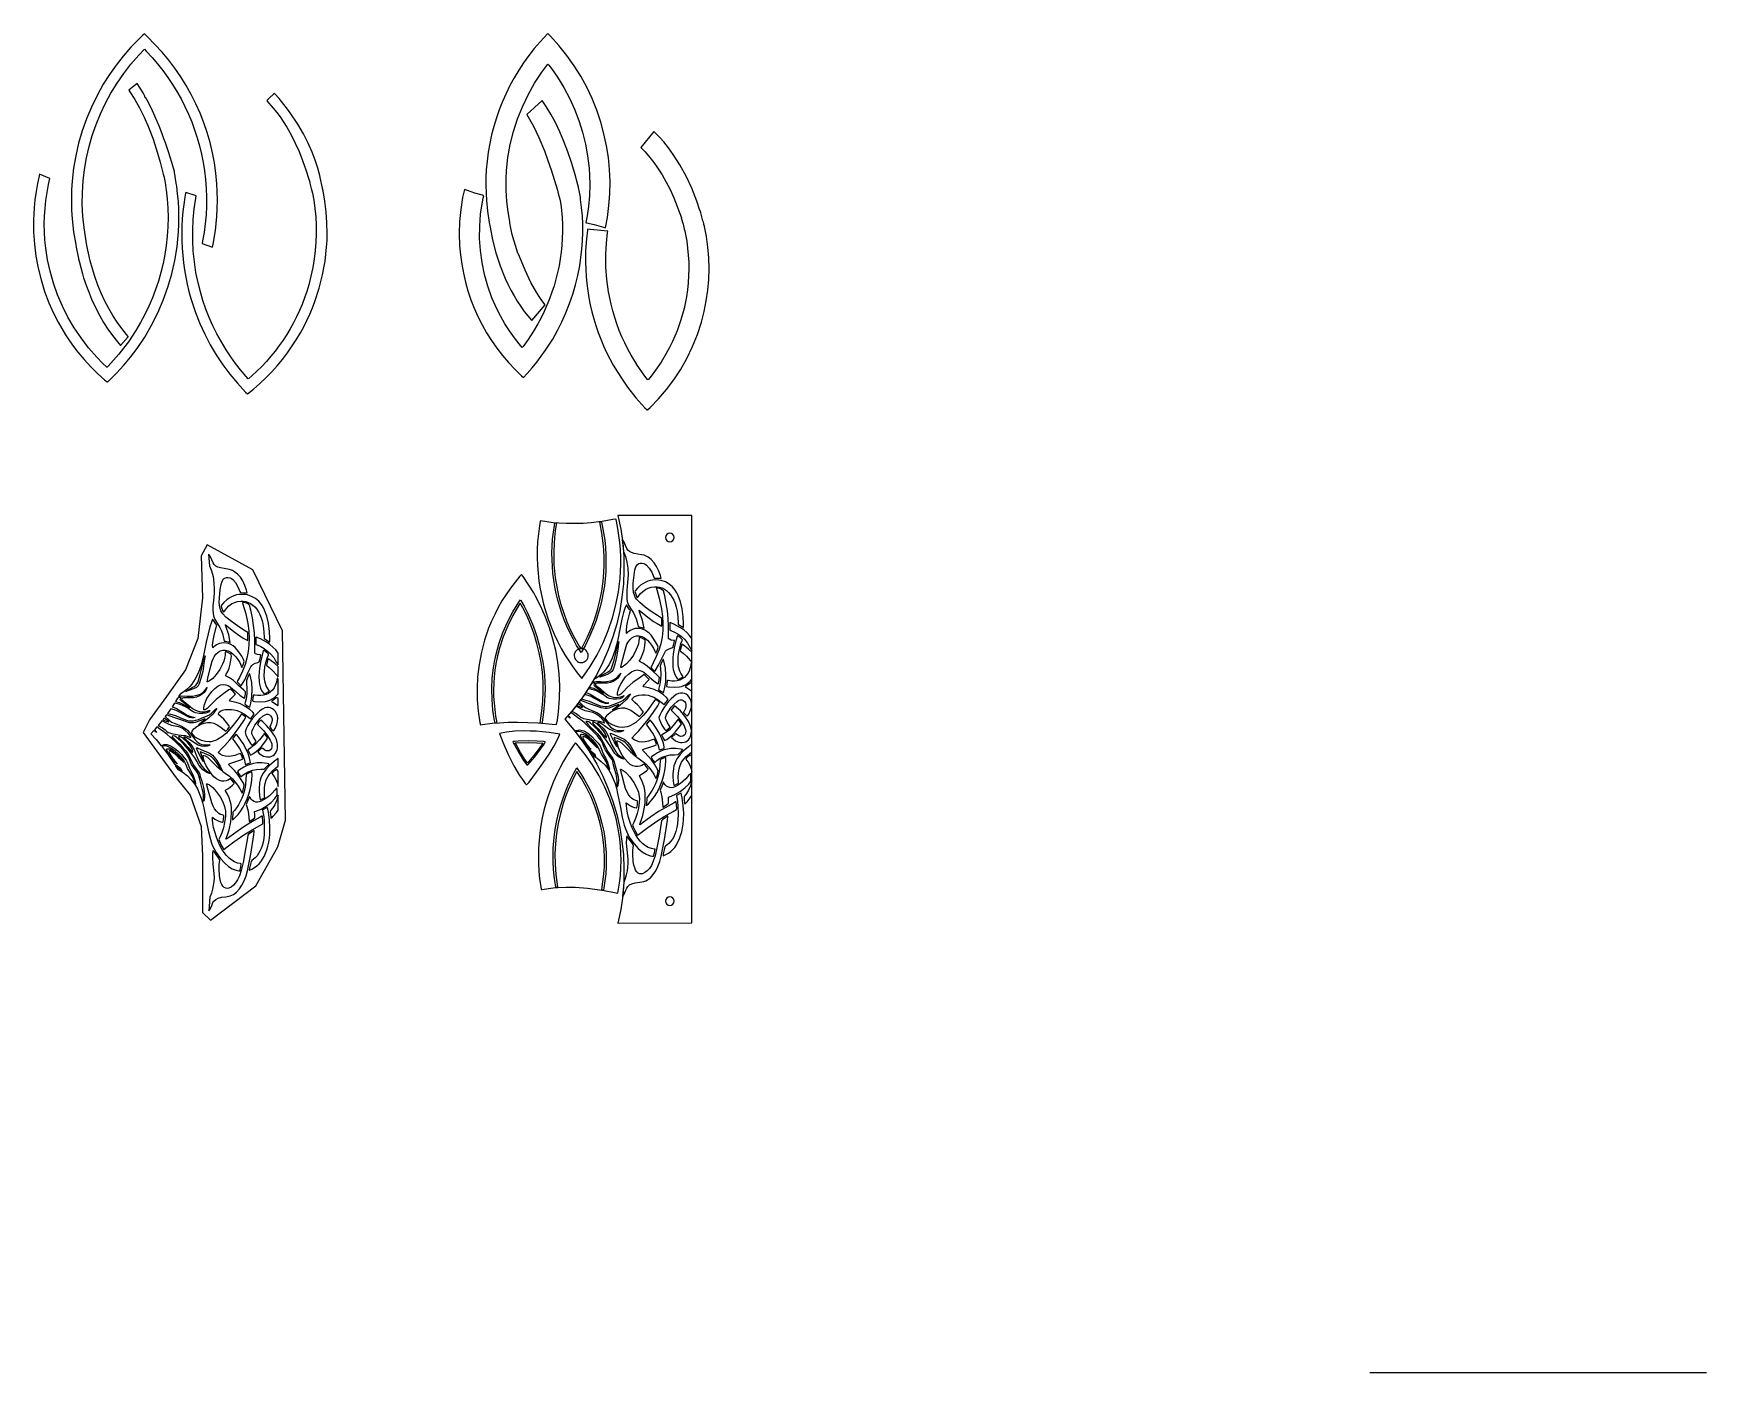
# Model space of a CAD drawing. Extents: x -920 to 149, y 485 to 1341.
import ezdxf

# ---------------------------------------------------------------- set-up
doc = ezdxf.new("R2010")
doc.units = 0

msp = doc.modelspace()

# ---------------------------------------------------------------- linework, layer by layer
at = {"layer": 'Layer 1'}
for p, q in [((-849.87, 1339.95), (-857.502, 1332.27)), ((-848.933, 1340.81), (-849.87, 1339.95)), ((-846.907, 1338.88), (-848.933, 1340.81)), ((-848.933, 1340.81), (-848.933, 1340.81)), ((-842.170544, 1334.152539), (-846.907, 1338.88)), ((-591.421, 1340.82), (-596.185, 1335.72)), ((-591.128, 1341.11), (-591.421, 1340.82)), ((-589.529, 1339.43), (-591.128, 1341.11)), ((-591.128, 1341.11), (-591.128, 1341.11)), ((-584.084512, 1333.371113), (-589.529, 1339.43)), ((-862.505922, 1326.531094), (-867.063125, 1320.75375)), ((-857.502, 1332.27), (-862.505922, 1326.531094)), ((-857.512368, 1321.543767), (-852.543, 1327.27)), ((-852.543, 1327.27), (-848.967, 1330.98)), ((-848.967, 1330.98), (-847.735, 1329.8)), ((-847.735, 1329.8), (-844.027882, 1325.803728)), ((-844.027882, 1325.803728), (-840.492977, 1321.678418)), ((-837.676553, 1329.23125), (-842.170544, 1334.152539)), ((-833.429344, 1324.125273), (-837.676553, 1329.23125)), ((-603.37002, 1326.922773), (-606.672228, 1322.324282)), ((-599.873262, 1331.390425), (-603.37002, 1326.922773)), ((-596.185, 1335.72), (-599.873262, 1331.390425)), ((-579.035531, 1327.058281), (-584.084512, 1333.371113)), ((-574.38766, 1320.500996), (-579.035531, 1327.058281)), ((-871.262016, 1314.817031), (-875.191, 1308.6)), ((-867.063125, 1320.75375), (-871.262016, 1314.817031)), ((-866.40162, 1309.418118), (-862.133555, 1315.587949)), ((-862.133555, 1315.587949), (-857.512368, 1321.543767)), ((-840.492977, 1321.678418), (-837.132833, 1317.429329)), ((-837.132833, 1317.429329), (-833.95, 1313.061719)), ((-829.433234, 1318.84375), (-833.429344, 1324.125273)), ((-825.692541, 1313.39582), (-829.433234, 1318.84375)), ((-609.776844, 1317.602187), (-612.680823, 1312.763726)), ((-606.672228, 1322.324282), (-609.776844, 1317.602187)), ((-599.701123, 1309.276074), (-595.059, 1316.33)), ((-595.059, 1316.33), (-591.19, 1321.49)), ((-591.19, 1321.49), (-590.492016, 1320.734375)), ((-590.492016, 1320.734375), (-588.949625, 1318.7)), ((-588.949625, 1318.7), (-585.084, 1313.18)), ((-570.1465, 1313.70875), (-574.38766, 1320.500996)), ((-875.191, 1308.6), (-879.206977, 1301.433535)), ((-870.311625, 1303.049844), (-866.40162, 1309.418118)), ((-853.558, 1309.07), (-858.979, 1304.9)), ((-858.979, 1304.9), (-858.267, 1303.86)), ((-849.795, 1303.17), (-853.558, 1309.07)), ((-833.95, 1313.061719), (-830.947026, 1308.580847)), ((-830.947026, 1308.580847), (-828.126461, 1303.991973)), ((-828.126461, 1303.991973), (-825.490853, 1299.300354)), ((-822.21158, 1307.790625), (-825.692541, 1313.39582)), ((-818.994669, 1302.037305), (-822.21158, 1307.790625)), ((-615.381121, 1307.816133), (-617.874695, 1302.766646)), ((-612.680823, 1312.763726), (-615.381121, 1307.816133)), ((-603.845797, 1301.922969), (-599.701123, 1309.276074)), ((-585.084, 1313.18), (-580.982937, 1306.54666)), ((-580.982937, 1306.54666), (-577.315937, 1299.688906)), ((-566.317652, 1306.691035), (-570.1465, 1313.70875)), ((-562.906719, 1299.457344), (-566.317652, 1306.691035)), ((-882.79925, 1294.068906), (-885.961961, 1286.524512)), ((-879.206977, 1301.433535), (-882.79925, 1294.068906)), ((-877.037695, 1289.780254), (-873.85863, 1296.498699)), ((-873.85863, 1296.498699), (-870.311625, 1303.049844)), ((-858.267, 1303.86), (-855.136469, 1298.994219)), ((-855.136469, 1298.994219), (-852.06575, 1293.51625)), ((-852.06575, 1293.51625), (-849.113156, 1287.537656)), ((-848.8515, 1301.5325), (-849.795, 1303.17)), ((-848.694, 1301.05), (-848.8515, 1301.5325)), ((-848.566, 1300.44), (-848.694, 1301.05)), ((-848.288375, 1299.88375), (-848.566, 1300.44)), ((-848.175, 1299.92), (-848.288375, 1299.88375)), ((-848.022, 1299.98), (-848.175, 1299.92)), ((-846.3575, 1296.9025), (-848.022, 1299.98)), ((-843.772, 1291.65), (-846.3575, 1296.9025)), ((-825.490853, 1299.300354), (-823.04275, 1294.51125)), ((-823.04275, 1294.51125), (-820.784702, 1289.629919)), ((-816.046125, 1296.145), (-818.994669, 1302.037305)), ((-813.370264, 1290.122852), (-816.046125, 1296.145)), ((-770.579875, 1298.39875), (-770.778797, 1298.132969)), ((-770.778797, 1298.132969), (-770.75, 1298.02)), ((-770.75, 1298.02), (-766.604, 1293.46)), ((-768.921, 1300.03), (-770.579875, 1298.39875)), ((-766.446, 1302.41), (-768.921, 1300.03)), ((-766.604, 1293.46), (-764.270828, 1290.576406)), ((-765.858, 1302.84), (-766.446, 1302.41)), ((-762.945375, 1299.50125), (-765.858, 1302.84)), ((-759.78, 1295.63), (-762.945375, 1299.50125)), ((-758.875, 1294.49), (-759.78, 1295.63)), ((-755.793, 1290.38), (-758.875, 1294.49)), ((-620.1585, 1297.6225), (-622.229493, 1292.390933)), ((-617.874695, 1302.766646), (-620.1585, 1297.6225)), ((-610.592125, 1286.46125), (-607.480354, 1294.306191)), ((-607.480354, 1294.306191), (-603.845797, 1301.922969)), ((-594.9, 1298.26), (-604.542, 1289.23)), ((-592.196, 1294.41), (-594.9, 1298.26)), ((-589.204473, 1289.496992), (-592.196, 1294.41)), ((-577.315937, 1299.688906), (-574.090781, 1292.628887)), ((-559.919301, 1292.017168), (-562.906719, 1299.457344)), ((-885.961961, 1286.524512), (-888.68925, 1278.81875)), ((-882.27225, 1275.90375), (-879.843882, 1282.910081)), ((-879.843882, 1282.910081), (-877.037695, 1289.780254)), ((-849.113156, 1287.537656), (-846.337, 1281.17)), ((-839.3435, 1281.405), (-843.772, 1291.65)), ((-820.784702, 1289.629919), (-818.719258, 1284.661621)), ((-818.719258, 1284.661621), (-816.848966, 1279.611614)), ((-810.971404, 1283.98), (-813.370264, 1290.122852)), ((-808.853862, 1277.725586), (-810.971404, 1283.98)), ((-764.270828, 1290.576406), (-762.186375, 1287.76125)), ((-762.186375, 1287.76125), (-758.005, 1281.26)), ((-751.003, 1283.18), (-755.793, 1290.38)), ((-747.39875, 1276.98375), (-751.003, 1283.18)), ((-751.003, 1283.18), (-751.003, 1283.18)), ((-751.003, 1283.18), (-751.003, 1283.18)), ((-624.084629, 1287.07918), (-625.720865, 1281.694478)), ((-622.229493, 1292.390933), (-624.084629, 1287.07918)), ((-613.168443, 1278.423652), (-610.592125, 1286.46125)), ((-604.542, 1289.23), (-603.739, 1287.81)), ((-603.739, 1287.81), (-600.323, 1281.817656)), ((-586.313844, 1284.110313), (-589.204473, 1289.496992)), ((-583.542043, 1278.294727), (-586.313844, 1284.110313)), ((-574.090781, 1292.628887), (-571.31525, 1285.38875)), ((-571.31525, 1285.38875), (-568.997125, 1277.990645)), ((-557.361, 1284.38), (-559.919301, 1292.017168)), ((-555.332719, 1276.928633), (-557.361, 1284.38)), ((-888.68925, 1278.81875), (-890.975258, 1270.97002)), ((-884.31786, 1268.776833), (-882.27225, 1275.90375)), ((-846.337, 1281.17), (-843.641547, 1274.12)), ((-843.641547, 1274.12), (-841.126375, 1266.635)), ((-837.601938, 1276.935), (-839.3435, 1281.405)), ((-836.784, 1274.4), (-837.601938, 1276.935)), ((-836.536, 1273.74), (-836.784, 1274.4)), ((-835.531062, 1271.250938), (-836.536, 1273.74)), ((-816.848966, 1279.611614), (-815.176375, 1274.485156)), ((-815.176375, 1274.485156), (-813.704034, 1269.287507)), ((-807.021953, 1271.36875), (-808.853862, 1277.725586)), ((-758.005, 1281.26), (-755.128875, 1276.2375)), ((-755.128875, 1276.2375), (-752.537, 1271.05)), ((-744.342, 1270.93), (-747.39875, 1276.98375)), ((-627.135156, 1276.244062), (-628.324459, 1270.735171)), ((-625.720865, 1281.694478), (-627.135156, 1276.244062)), ((-615.196641, 1270.228906), (-613.168443, 1278.423652)), ((-600.323, 1281.817656), (-596.87625, 1274.57375)), ((-596.87625, 1274.57375), (-593.394625, 1266.067969)), ((-580.907, 1272.095), (-583.542043, 1278.294727)), ((-578.426645, 1265.555898), (-580.907, 1272.095)), ((-568.997125, 1277.990645), (-567.144188, 1270.456719)), ((-553.7295, 1269.380938), (-555.332719, 1276.928633)), ((-523.516, 1278.43), (-531.783, 1268.18)), ((-523.437, 1278.38), (-523.516, 1278.43)), ((-522.262, 1277.25), (-523.437, 1278.38)), ((-519.74425, 1274.6875), (-522.262, 1277.25)), ((-517.132, 1271.78), (-519.74425, 1274.6875)), ((-892.814125, 1262.996719), (-894.199992, 1254.917246)), ((-890.975258, 1270.97002), (-892.814125, 1262.996719)), ((-887.24105, 1254.223528), (-885.975773, 1261.544902)), ((-885.975773, 1261.544902), (-884.31786, 1268.776833)), ((-841.126375, 1266.635), (-838.854766, 1258.9175)), ((-833.589, 1265.4525), (-835.531062, 1271.250938)), ((-831.439188, 1258.600313), (-833.589, 1265.4525)), ((-813.704034, 1269.287507), (-812.434492, 1264.023926)), ((-812.434492, 1264.023926), (-811.370298, 1258.69967)), ((-805.479996, 1264.918633), (-807.021953, 1271.36875)), ((-804.232307, 1258.384375), (-805.479996, 1264.918633)), ((-752.537, 1271.05), (-750.130594, 1265.663594)), ((-750.130594, 1265.663594), (-747.86425, 1259.93875)), ((-743.649, 1269.47), (-744.342, 1270.93)), ((-741.770703, 1265.18), (-743.649, 1269.47)), ((-739.895875, 1260.215), (-741.770703, 1265.18)), ((-629.28573, 1265.175039), (-630.015925, 1259.570903)), ((-628.324459, 1270.735171), (-629.28573, 1265.175039)), ((-617.558, 1253.51), (-616.664049, 1261.91252)), ((-616.664049, 1261.91252), (-615.196641, 1270.228906)), ((-593.394625, 1266.067969), (-589.874, 1256.29)), ((-576.118906, 1258.722188), (-578.426645, 1265.555898)), ((-567.144188, 1270.456719), (-565.764219, 1262.809121)), ((-565.764219, 1262.809121), (-564.865, 1255.07)), ((-552.553031, 1261.761523), (-553.7295, 1269.380938)), ((-551.805, 1254.095), (-552.553031, 1261.761523)), ((-531.783, 1268.18), (-529.039875, 1265.3775)), ((-529.039875, 1265.3775), (-526.002, 1261.84)), ((-526.002, 1261.84), (-523.471125, 1258.5825)), ((-514.04925, 1267.95625), (-517.132, 1271.78)), ((-511.079, 1263.84), (-514.04925, 1267.95625)), ((-506.850516, 1257.163125), (-511.079, 1263.84)), ((-511.079, 1263.84), (-511.079, 1263.84)), ((-511.079, 1263.84), (-511.079, 1263.84)), ((-915.85, 1251.16), (-916.078, 1250.12)), ((-909.308, 1248.35), (-915.85, 1251.16)), ((-915.85, 1251.16), (-915.85, 1251.16)), ((-894.199992, 1254.917246), (-895.127, 1246.75)), ((-888.10875, 1246.828281), (-887.24105, 1254.223528)), ((-838.854766, 1258.9175), (-836.89, 1251.17)), ((-836.89, 1251.17), (-836.318, 1249.22)), ((-829.811, 1252.95), (-831.439188, 1258.600313)), ((-829.624, 1252.39), (-829.811, 1252.95)), ((-828.654, 1245.39), (-829.624, 1252.39)), ((-811.370298, 1258.69967), (-810.514, 1253.32)), ((-810.514, 1253.32), (-809.860277, 1247.744531)), ((-803.283202, 1251.775117), (-804.232307, 1258.384375)), ((-802.637, 1245.1), (-803.283202, 1251.775117)), ((-747.86425, 1259.93875), (-745.785031, 1254.002031)), ((-745.785031, 1254.002031), (-743.94, 1247.98)), ((-738.199359, 1255.07), (-739.895875, 1260.215)), ((-736.856, 1250.24), (-738.199359, 1255.07)), ((-630.512, 1253.93), (-630.744969, 1249.055625)), ((-630.015925, 1259.570903), (-630.512, 1253.93)), ((-617.801, 1248.48), (-617.558, 1253.51)), ((-589.874, 1256.29), (-589.107, 1254)), ((-589.107, 1254), (-589.035, 1253.93)), ((-589.035, 1253.93), (-585.095, 1241.02)), ((-574.001715, 1251.638633), (-576.118906, 1258.722188)), ((-572.093, 1244.35), (-574.001715, 1251.638633)), ((-564.865, 1255.07), (-564.5475, 1250.2725)), ((-551.487094, 1246.405977), (-551.805, 1254.095)), ((-523.471125, 1258.5825), (-521.049, 1255.16)), ((-521.049, 1255.16), (-518.187453, 1250.712344)), ((-518.187453, 1250.712344), (-515.558125, 1246.13625)), ((-502.917625, 1249.9125), (-506.850516, 1257.163125)), ((-918.10925, 1240.14), (-918.869406, 1234.865)), ((-917.164969, 1245.31), (-918.10925, 1240.14)), ((-916.078, 1250.12), (-917.164969, 1245.31)), ((-911.155871, 1239.469551), (-910.201, 1244.52)), ((-910.201, 1244.52), (-909.308, 1248.35)), ((-895.49825, 1241.0975), (-895.586, 1234.65)), ((-895.127, 1246.75), (-895.49825, 1241.0975)), ((-888.573935, 1239.374734), (-888.10875, 1246.828281)), ((-836.318, 1249.22), (-836.181, 1249.02)), ((-836.181, 1249.02), (-836.276, 1248.98)), ((-836.276, 1248.98), (-835.739, 1245.85)), ((-835.739, 1245.85), (-835.142, 1242.53)), ((-835.142, 1242.53), (-835.009, 1241.17)), ((-835.009, 1241.17), (-834.368002, 1235.372324)), ((-828.543, 1245.3), (-828.654, 1245.39)), ((-828.542, 1245.3), (-828.543, 1245.3)), ((-828.291, 1243.5), (-828.542, 1245.3)), ((-827.690615, 1238.603242), (-828.291, 1243.5)), ((-809.860277, 1247.744531), (-809.438469, 1242.1175)), ((-809.438469, 1242.1175), (-809.247988, 1236.460469)), ((-802.362625, 1240.2575), (-802.637, 1245.1)), ((-802.299, 1234.65), (-802.362625, 1240.2575)), ((-743.94, 1247.98), (-743.268, 1246.09)), ((-743.214, 1245.88), (-743.307625, 1245.755)), ((-743.307625, 1245.755), (-743.225, 1245.39)), ((-743.268, 1246.09), (-743.092875, 1245.955)), ((-743.225, 1245.39), (-742.397, 1242.08)), ((-743.092875, 1245.955), (-743.214, 1245.88)), ((-742.397, 1242.08), (-741.646, 1239.11)), ((-736.583, 1249.21), (-736.856, 1250.24)), ((-736.668, 1249.09), (-736.592, 1249.21)), ((-735.199, 1242.16), (-736.668, 1249.09)), ((-736.592, 1249.21), (-736.583, 1249.21)), ((-735.082, 1242.09), (-735.199, 1242.16)), ((-734.779, 1240.47), (-735.082, 1242.09)), ((-733.611562, 1233.857344), (-734.779, 1240.47)), ((-644.494, 1241.42), (-645.633, 1236.22)), ((-642.58, 1240.76), (-644.494, 1241.42)), ((-644.494, 1241.42), (-644.494, 1241.42)), ((-644.494, 1241.42), (-644.494, 1241.42)), ((-637.746125, 1239.12375), (-642.58, 1240.76)), ((-630.744969, 1249.055625), (-630.80825, 1244.0575)), ((-630.80825, 1244.0575), (-630.702406, 1239.085625)), ((-617.804, 1248.34), (-617.801, 1248.48)), ((-617.80025, 1240.8775), (-617.804, 1248.34)), ((-617.396, 1233.76), (-617.80025, 1240.8775)), ((-585.095, 1241.02), (-585.106, 1240.94)), ((-585.106, 1240.94), (-584.512, 1238.8)), ((-571.608, 1242.84), (-572.093, 1244.35)), ((-571.584, 1242.76), (-571.608, 1242.84)), ((-571.026, 1239.62), (-571.584, 1242.76)), ((-564.479, 1244.62), (-564.639, 1237.23)), ((-564.5475, 1250.2725), (-564.479, 1244.62)), ((-551.601, 1238.719063), (-551.487094, 1246.405977)), ((-515.558125, 1246.13625), (-513.105234, 1241.307031)), ((-513.105234, 1241.307031), (-510.773, 1236.1)), ((-499.305172, 1242.133125), (-502.917625, 1249.9125)), ((-496.038, 1233.87), (-499.305172, 1242.133125)), ((-919.404, 1229.74), (-919.811641, 1221.95127)), ((-918.869406, 1234.865), (-919.404, 1229.74)), ((-912.7565, 1224.25375), (-912.433738, 1229.334434)), ((-912.433738, 1229.334434), (-911.900156, 1234.407031)), ((-911.900156, 1234.407031), (-911.155871, 1239.469551)), ((-895.586, 1234.65), (-895.49775, 1228.1825)), ((-888.631664, 1231.878457), (-888.573935, 1239.374734)), ((-888.276999, 1224.355022), (-888.631664, 1231.878457)), ((-834.368002, 1235.372324), (-833.985391, 1229.489219)), ((-833.985391, 1229.489219), (-833.859865, 1223.550566)), ((-827.255172, 1233.733438), (-827.690615, 1238.603242)), ((-826.984611, 1228.883789), (-827.255172, 1233.733438)), ((-823.750531, 1231.873572), (-824.3134, 1227.237324)), ((-823.034, 1236.49), (-823.750531, 1231.873572)), ((-822.599, 1239.05), (-823.034, 1236.49)), ((-822.551, 1239.36), (-822.599, 1239.05)), ((-815.792, 1237.32), (-822.551, 1239.36)), ((-817.084916, 1229.083203), (-816.083, 1235.84)), ((-816.083, 1235.84), (-815.785, 1237.32)), ((-815.785, 1237.32), (-815.792, 1237.32)), ((-809.28825, 1230.795), (-809.558668, 1225.142656)), ((-809.247988, 1236.460469), (-809.28825, 1230.795)), ((-802.3645, 1229.0225), (-802.299, 1234.65)), ((-741.646, 1239.11), (-740.776, 1234.59)), ((-740.776, 1234.59), (-740.017605, 1229.235117)), ((-740.017605, 1229.235117), (-739.493656, 1223.873437)), ((-732.77675, 1227.03375), (-733.611562, 1233.857344)), ((-645.633, 1236.22), (-646.832781, 1228.577656)), ((-633.021, 1237.69), (-637.746125, 1239.12375)), ((-634.129, 1225.68), (-633.40825, 1230.9675)), ((-633.40825, 1230.9675), (-632.512, 1235.79)), ((-632.2, 1237.39), (-633.021, 1237.69)), ((-632.512, 1235.79), (-632.2, 1237.39)), ((-630.702406, 1239.085625), (-630.428, 1234.29)), ((-630.428, 1234.29), (-629.725875, 1227.43125)), ((-616.605375, 1227.02625), (-617.396, 1233.76)), ((-584.512, 1238.8), (-583.526, 1235.2)), ((-583.526, 1235.2), (-583.109141, 1233.178906)), ((-583.109141, 1233.178906), (-582.711125, 1230.38625)), ((-582.711125, 1230.38625), (-582.083, 1223.39)), ((-570.399, 1236.39), (-571.026, 1239.62)), ((-570.246, 1234.96), (-570.399, 1236.39)), ((-569.602135, 1229.77375), (-570.246, 1234.96)), ((-569.164391, 1224.52375), (-569.602135, 1229.77375)), ((-565.243, 1230.44), (-566.075375, 1224.51875)), ((-564.639, 1237.23), (-565.243, 1230.44)), ((-553.131, 1223.45), (-552.148406, 1231.058867)), ((-552.148406, 1231.058867), (-551.601, 1238.719063)), ((-510.773, 1236.1), (-510.74, 1236.12)), ((-510.74, 1236.12), (-510.612, 1236.06)), ((-510.612, 1236.06), (-505.905, 1223.31)), ((-494.026, 1228.02), (-496.038, 1233.87)), ((-919.811641, 1221.95127), (-919.758313, 1214.181406)), ((-912.868324, 1219.166973), (-912.7565, 1224.25375)), ((-912.769094, 1214.076094), (-912.868324, 1219.166973)), ((-895.49775, 1228.1825), (-895.126, 1222.54)), ((-895.126, 1222.54), (-894.182625, 1214.2725)), ((-887.505, 1216.82), (-888.276999, 1224.355022)), ((-833.859865, 1223.550566), (-833.990125, 1217.58625)), ((-827.161641, 1214.387813), (-826.937904, 1219.217773)), ((-826.878875, 1224.0475), (-826.984611, 1228.883789)), ((-826.937904, 1219.217773), (-826.878875, 1224.0475)), ((-824.723027, 1222.585813), (-824.979828, 1217.923594)), ((-824.3134, 1227.237324), (-824.723027, 1222.585813)), ((-818.072264, 1215.499297), (-817.747891, 1222.29875)), ((-817.747891, 1222.29875), (-817.084916, 1229.083203)), ((-810.058656, 1219.525), (-810.787629, 1213.963594)), ((-809.558668, 1225.142656), (-810.058656, 1219.525)), ((-803.567, 1215.2725), (-802.637, 1224.19)), ((-802.637, 1224.19), (-802.3645, 1229.0225)), ((-739.493656, 1223.873437), (-739.204129, 1218.505664)), ((-739.204129, 1218.505664), (-739.149, 1213.1325)), ((-732.288812, 1220.148281), (-732.77675, 1227.03375)), ((-732.162, 1213.35), (-732.288812, 1220.148281)), ((-647.55275, 1220.89125), (-647.791594, 1213.184219)), ((-646.832781, 1228.577656), (-647.55275, 1220.89125)), ((-634.737203, 1217.918789), (-634.129, 1225.68)), ((-629.725875, 1227.43125), (-628.66, 1220.4)), ((-628.66, 1220.4), (-628.15, 1217.34)), ((-615.586, 1220.96), (-616.605375, 1227.02625)), ((-615.459, 1220.06), (-615.586, 1220.96)), ((-614.775, 1216.63), (-615.459, 1220.06)), ((-582.083, 1223.39), (-581.890857, 1218.980549)), ((-581.890857, 1218.980549), (-581.858588, 1214.571582)), ((-568.932545, 1219.226875), (-569.164391, 1224.52375)), ((-568.906375, 1213.9), (-568.932545, 1219.226875)), ((-566.075375, 1224.51875), (-566.856, 1220.27)), ((-566.856, 1220.27), (-566.81, 1220.1475)), ((-566.81, 1220.1475), (-566.533, 1220.07)), ((-566.533, 1220.07), (-561.53575, 1218.935)), ((-561.53575, 1218.935), (-555.559, 1217.26)), ((-554.32, 1216.9), (-553.131, 1223.45)), ((-505.963, 1223.18), (-505.967, 1223.18)), ((-505.967, 1223.18), (-504.811, 1219.27)), ((-505.907, 1223.24), (-505.963, 1223.18)), ((-505.905, 1223.31), (-505.907, 1223.24)), ((-504.811, 1219.27), (-504.024, 1215.99)), ((-493.975, 1227.87), (-494.026, 1228.02)), ((-493.526, 1226.41), (-493.975, 1227.87)), ((-492.094, 1221.41), (-493.526, 1226.41)), ((-491.847, 1220.48), (-492.094, 1221.41)), ((-491.638, 1219.69), (-491.847, 1220.48)), ((-491.464, 1218.99), (-491.638, 1219.69)), ((-491.19125, 1217.9625), (-491.464, 1218.99)), ((-919.758313, 1214.181406), (-919.246641, 1206.447402)), ((-912.458691, 1208.983105), (-912.769094, 1214.076094)), ((-911.937, 1203.89), (-912.458691, 1208.983105)), ((-894.182625, 1214.2725), (-892.796, 1206.2)), ((-885.686, 1205.5), (-887.505, 1216.82)), ((-834.374869, 1211.626152), (-835.012797, 1205.700156)), ((-833.990125, 1217.58625), (-834.374869, 1211.626152)), ((-828.103, 1204.7), (-827.550025, 1209.55082)), ((-827.550025, 1209.55082), (-827.161641, 1214.387813)), ((-824.979828, 1217.923594), (-825.084221, 1213.255222)), ((-825.084221, 1213.255222), (-825.036623, 1208.585254)), ((-825.036623, 1208.585254), (-824.837452, 1203.918245)), ((-818.058375, 1208.6975), (-818.072264, 1215.499297)), ((-817.706564, 1201.906016), (-818.058375, 1208.6975)), ((-811.745, 1208.48), (-812.088, 1206.81)), ((-810.787629, 1213.963594), (-811.745, 1208.48)), ((-805.037, 1206.49), (-803.567, 1215.2725)), ((-739.149, 1213.1325), (-739.328246, 1207.754648)), ((-732.542982, 1204.440117), (-732.277011, 1208.886929)), ((-732.277011, 1208.886929), (-732.162, 1213.35)), ((-647.791594, 1213.184219), (-647.548, 1205.48)), ((-634.791812, 1210.144687), (-634.737203, 1217.918789)), ((-634.298453, 1202.390742), (-634.791812, 1210.144687)), ((-628.15, 1217.34), (-626.550938, 1209.272813)), ((-626.550938, 1209.272813), (-624.326, 1200.8925)), ((-614.111, 1213.47), (-614.775, 1216.63)), ((-614.176, 1213.35), (-614.111, 1213.47)), ((-610.274, 1200.62), (-614.176, 1213.35)), ((-581.985123, 1210.1678), (-582.269391, 1205.773906)), ((-581.858588, 1214.571582), (-581.985123, 1210.1678)), ((-569.470172, 1203.22375), (-569.085658, 1208.56)), ((-569.085658, 1208.56), (-568.906375, 1213.9)), ((-566.534, 1209.85), (-567.044625, 1202.465)), ((-565.86, 1215.49), (-566.534, 1209.85)), ((-565.768, 1216.02), (-565.86, 1215.49)), ((-563.869, 1215.81), (-565.768, 1216.02)), ((-555.185, 1214.95), (-563.869, 1215.81)), ((-555.559, 1217.26), (-554.32, 1216.9)), ((-552.889, 1214.76), (-555.185, 1214.95)), ((-553.76875, 1207.03), (-553.024, 1213.81)), ((-553.024, 1213.81), (-552.889, 1214.76)), ((-504.024, 1215.99), (-503.752375, 1214.89875)), ((-503.752375, 1214.89875), (-503.288, 1212.63)), ((-503.288, 1212.63), (-502.510137, 1208.301016)), ((-502.510137, 1208.301016), (-501.908594, 1203.918125)), ((-491.127, 1217.76), (-491.19125, 1217.9625)), ((-489.891, 1211.4), (-491.127, 1217.76)), ((-488.942848, 1204.559121), (-489.891, 1211.4)), ((-919.246641, 1206.447402), (-918.27925, 1198.76625)), ((-918.27925, 1198.76625), (-916.858766, 1191.154941)), ((-910.752875, 1196.39875), (-911.937, 1203.89)), ((-892.796, 1206.2), (-892.51, 1204.51)), ((-892.51, 1204.51), (-892.446, 1204.44)), ((-892.446, 1204.44), (-891.113, 1197.25)), ((-891.113, 1197.25), (-891.145, 1197.15)), ((-891.145, 1197.15), (-890.692, 1195.55)), ((-884.722938, 1200.699062), (-885.686, 1205.5)), ((-883.52175, 1195.69), (-884.722938, 1200.699062)), ((-835.902607, 1199.838145), (-837.043, 1194.07)), ((-835.012797, 1205.700156), (-835.902607, 1199.838145)), ((-829.51734, 1195.991094), (-828.103, 1204.7)), ((-824.837452, 1203.918245), (-824.487125, 1199.25875)), ((-824.487125, 1199.25875), (-823.98606, 1194.611326)), ((-817.017172, 1195.1375), (-817.706564, 1201.906016)), ((-812.088, 1206.81), (-812.036, 1206.8)), ((-812.036, 1206.8), (-805.388, 1204.43)), ((-805.388, 1204.43), (-805.037, 1206.49)), ((-739.741844, 1202.372813), (-740.38977, 1196.987695)), ((-739.328246, 1207.754648), (-739.741844, 1202.372813)), ((-733.523672, 1195.609687), (-732.95888, 1200.013169)), ((-732.95888, 1200.013169), (-732.542982, 1204.440117)), ((-647.548, 1205.48), (-647.031952, 1199.560496)), ((-647.031952, 1199.560496), (-646.236287, 1193.695527)), ((-633.26275, 1194.69), (-634.298453, 1202.390742)), ((-624.326, 1200.8925), (-621.580563, 1192.553437)), ((-610.225, 1200.56), (-610.274, 1200.62)), ((-610.149, 1200.55), (-610.225, 1200.56)), ((-610.127, 1200.56), (-610.149, 1200.55)), ((-609.311, 1198.46), (-610.127, 1200.56)), ((-605.770969, 1189.762187), (-609.311, 1198.46)), ((-582.710321, 1201.394602), (-583.306842, 1197.03459)), ((-582.269391, 1205.773906), (-582.710321, 1201.394602)), ((-570.854, 1192.63), (-570.059693, 1197.908125)), ((-570.059693, 1197.908125), (-569.470172, 1203.22375)), ((-567.044625, 1202.465), (-567.166, 1195.02)), ((-554.17, 1200.16), (-553.76875, 1207.03)), ((-554.119547, 1192.055313), (-554.17, 1200.16)), ((-501.908594, 1203.918125), (-501.483816, 1199.494922)), ((-501.483816, 1199.494922), (-501.23625, 1195.045)), ((-488.382094, 1197.677344), (-488.942848, 1204.559121)), ((-488.207543, 1190.774707), (-488.382094, 1197.677344)), ((-916.858766, 1191.154941), (-914.987812, 1183.630469)), ((-909.229, 1189.2), (-910.752875, 1196.39875)), ((-907.040328, 1181.514766), (-909.229, 1189.2)), ((-890.692, 1195.55), (-888.555, 1187.54)), ((-888.555, 1187.54), (-887.76, 1184.86)), ((-882.130437, 1190.658437), (-883.52175, 1195.69)), ((-880.597, 1185.79), (-882.130437, 1190.658437)), ((-838.420787, 1188.394062), (-840.013672, 1182.84)), ((-837.043, 1194.07), (-838.420787, 1188.394062)), ((-833.927301, 1178.941719), (-831.462469, 1187.395625)), ((-831.462469, 1187.395625), (-829.51734, 1195.991094)), ((-823.98606, 1194.611326), (-823.334674, 1189.980527)), ((-823.334674, 1189.980527), (-822.533385, 1185.370911)), ((-815.990537, 1188.404609), (-817.017172, 1195.1375)), ((-814.627, 1181.72), (-815.990537, 1188.404609)), ((-741.272, 1191.6), (-742.509125, 1185.98)), ((-740.38977, 1196.987695), (-741.272, 1191.6)), ((-737.251125, 1178.3025), (-735.095807, 1186.887539)), ((-735.095807, 1186.887539), (-734.236325, 1191.233276)), ((-734.236325, 1191.233276), (-733.523672, 1195.609687)), ((-646.236287, 1193.695527), (-645.165287, 1187.894163)), ((-645.165287, 1187.894163), (-643.823234, 1182.165469)), ((-631.690328, 1187.075508), (-633.26275, 1194.69)), ((-629.586812, 1179.580313), (-631.690328, 1187.075508)), ((-621.580563, 1192.553437), (-618.42, 1184.61)), ((-602.098, 1182.03), (-605.770969, 1189.762187)), ((-584.962375, 1188.39125), (-586.019245, 1184.117327)), ((-584.057884, 1192.698572), (-584.962375, 1188.39125)), ((-583.306842, 1197.03459), (-584.057884, 1192.698572)), ((-573.528703, 1180.402344), (-572.049549, 1186.486699)), ((-572.049549, 1186.486699), (-570.854, 1192.63)), ((-567.166, 1195.02), (-567.033759, 1190.400974)), ((-567.033759, 1190.400974), (-566.747119, 1185.800918)), ((-553.539125, 1183.9525), (-554.119547, 1192.055313)), ((-501.16634, 1190.581953), (-501.274531, 1186.119375)), ((-501.23625, 1195.045), (-501.16634, 1190.581953)), ((-488.418, 1183.87125), (-488.207543, 1190.774707)), ((-914.987812, 1183.630469), (-912.669016, 1176.209824)), ((-912.669016, 1176.209824), (-909.905, 1168.91)), ((-904.398, 1174.038125), (-907.040328, 1181.514766)), ((-887.76, 1184.86), (-885.95325, 1179.54875)), ((-885.95325, 1179.54875), (-884.328, 1175.4)), ((-878.62959, 1180.307207), (-880.597, 1185.79)), ((-876.499406, 1175.064531), (-878.62959, 1180.307207)), ((-841.826939, 1177.394687), (-843.865875, 1172.045)), ((-840.013672, 1182.84), (-841.826939, 1177.394687)), ((-836.90075, 1170.6575), (-833.927301, 1178.941719)), ((-822.533385, 1185.370911), (-821.582609, 1180.787031)), ((-821.582609, 1180.787031), (-820.482766, 1176.233445)), ((-820.482766, 1176.233445), (-819.234271, 1171.714707)), ((-813.194244, 1176.047793), (-814.627, 1181.72)), ((-811.528016, 1170.457969), (-813.194244, 1176.047793)), ((-745.217615, 1176.206501), (-746.652639, 1172.061074)), ((-743.918, 1180.42), (-745.217615, 1176.206501)), ((-742.509125, 1185.98), (-743.918, 1180.42)), ((-739.981365, 1169.883398), (-737.251125, 1178.3025)), ((-643.823234, 1182.165469), (-642.21441, 1176.518513)), ((-642.21441, 1176.518513), (-640.343096, 1170.962363)), ((-626.957828, 1172.237461), (-629.586812, 1179.580313)), ((-618.42, 1184.61), (-616.662746, 1180.782402)), ((-616.662746, 1180.782402), (-614.781156, 1177.047969)), ((-614.781156, 1177.047969), (-612.790113, 1173.430488)), ((-598.304281, 1175.287812), (-602.098, 1182.03)), ((-587.227424, 1179.881504), (-588.58584, 1175.688484)), ((-586.019245, 1184.117327), (-587.227424, 1179.881504)), ((-575.286975, 1174.389004), (-573.528703, 1180.402344)), ((-566.747119, 1185.800918), (-566.306955, 1181.222864)), ((-566.306955, 1181.222864), (-565.714141, 1176.669844)), ((-565.714141, 1176.669844), (-564.969551, 1172.14489)), ((-552.435391, 1175.913437), (-553.539125, 1183.9525)), ((-550.815, 1168), (-552.435391, 1175.913437)), ((-502.027, 1177.25), (-502.64, 1173.05)), ((-501.56127, 1181.670859), (-502.027, 1177.25)), ((-501.274531, 1186.119375), (-501.56127, 1181.670859)), ((-489.989156, 1170.142031), (-489.01227, 1176.987012)), ((-489.01227, 1176.987012), (-488.418, 1183.87125)), ((-909.905, 1168.91), (-908.090547, 1164.730898)), ((-901.309422, 1166.783672), (-904.398, 1174.038125)), ((-897.782, 1159.765), (-901.309422, 1166.783672)), ((-884.328, 1175.4), (-884.08, 1174.79)), ((-884.08, 1174.79), (-882.73225, 1171.40375)), ((-882.73225, 1171.40375), (-879.994, 1165.52)), ((-879.994, 1165.52), (-877.508422, 1160.743125)), ((-874.206895, 1170.063027), (-876.499406, 1175.064531)), ((-871.7525, 1165.30375), (-874.206895, 1170.063027)), ((-869.136668, 1160.787754), (-871.7525, 1165.30375)), ((-846.135764, 1166.777813), (-848.641891, 1161.58)), ((-843.865875, 1172.045), (-846.135764, 1166.777813)), ((-840.37173, 1162.571094), (-836.90075, 1170.6575)), ((-819.234271, 1171.714707), (-817.837544, 1167.235374)), ((-817.837544, 1167.235374), (-816.293, 1162.8)), ((-809.630998, 1164.956973), (-811.528016, 1170.457969)), ((-748.221839, 1167.985696), (-749.923984, 1163.982344)), ((-746.652639, 1172.061074), (-748.221839, 1167.985696)), ((-743.278266, 1161.659062), (-741.559499, 1165.745083)), ((-741.559499, 1165.745083), (-739.981365, 1169.883398)), ((-640.343096, 1170.962363), (-638.213573, 1165.506086)), ((-638.213573, 1165.506086), (-635.830125, 1160.15875)), ((-623.809, 1165.08), (-626.957828, 1172.237461)), ((-621.312453, 1160.201875), (-623.809, 1165.08)), ((-612.790113, 1173.430488), (-610.7045, 1169.95375)), ((-610.7045, 1169.95375), (-608.539199, 1166.641543)), ((-608.539199, 1166.641543), (-606.309094, 1163.517656)), ((-601.381, 1157.57), (-592.893, 1167.71)), ((-596.365949, 1172.295586), (-598.304281, 1175.287812)), ((-594.402, 1169.56), (-596.365949, 1172.295586)), ((-592.893, 1167.71), (-594.402, 1169.56)), ((-591.7491, 1167.449661), (-593.551803, 1163.413262)), ((-590.093422, 1171.542969), (-591.7491, 1167.449661)), ((-588.58584, 1175.688484), (-590.093422, 1171.542969)), ((-579.622916, 1162.623652), (-577.319875, 1168.45875)), ((-577.319875, 1168.45875), (-575.286975, 1174.389004)), ((-564.969551, 1172.14489), (-564.074061, 1167.651035)), ((-564.074061, 1167.651035), (-563.028544, 1163.191311)), ((-549.723697, 1163.783828), (-550.815, 1168)), ((-504.183094, 1165.414062), (-506.16225, 1158.1825)), ((-502.692, 1172.76), (-504.183094, 1165.414062)), ((-502.669, 1172.97), (-502.709, 1172.77)), ((-502.709, 1172.77), (-502.692, 1172.76)), ((-502.64, 1173.05), (-502.669, 1172.97)), ((-491.347465, 1163.356348), (-489.989156, 1170.142031)), ((-908.090547, 1164.730898), (-906.117188, 1160.594687)), ((-906.117188, 1160.594687), (-903.992422, 1156.514258)), ((-903.992422, 1156.514258), (-901.72375, 1152.5025)), ((-893.823141, 1152.995703), (-897.782, 1159.765)), ((-877.508422, 1160.743125), (-874.962375, 1156.3375)), ((-874.962375, 1156.3375), (-872.269891, 1152.160625)), ((-866.359844, 1156.516094), (-869.136668, 1160.787754)), ((-863.422473, 1152.489824), (-866.359844, 1156.516094)), ((-851.389541, 1156.438437), (-854.384, 1151.34)), ((-848.641891, 1161.58), (-851.389541, 1156.438437)), ((-848.761941, 1147.104219), (-844.329156, 1154.710625)), ((-844.329156, 1154.710625), (-840.37173, 1162.571094)), ((-816.293, 1162.8), (-813.493629, 1155.742324)), ((-813.493629, 1155.742324), (-810.341781, 1148.869219)), ((-807.505875, 1159.55125), (-809.630998, 1164.956973)), ((-805.15533, 1154.247246), (-807.505875, 1159.55125)), ((-753.722182, 1156.199629), (-755.81577, 1152.424221)), ((-751.757843, 1160.052996), (-753.722182, 1156.199629)), ((-749.923984, 1163.982344), (-751.757843, 1160.052996)), ((-747.133564, 1153.65832), (-745.136632, 1157.62894)), ((-745.136632, 1157.62894), (-743.278266, 1161.659062)), ((-635.830125, 1160.15875), (-633.197032, 1154.929421)), ((-633.197032, 1154.929421), (-630.318576, 1149.827168)), ((-618.618375, 1155.515), (-621.312453, 1160.201875)), ((-615.702109, 1150.978125), (-618.618375, 1155.515)), ((-606.309094, 1163.517656), (-604.029066, 1160.605879)), ((-604.029066, 1160.605879), (-601.714, 1157.93)), ((-601.714, 1157.93), (-601.381, 1157.57)), ((-597.594, 1155.53), (-600.372, 1150.84)), ((-595.50046, 1159.438474), (-597.594, 1155.53)), ((-593.551803, 1163.413262), (-595.50046, 1159.438474)), ((-585.021467, 1151.287207), (-582.191609, 1156.895781)), ((-582.191609, 1156.895781), (-579.622916, 1162.623652)), ((-563.028544, 1163.191311), (-561.833875, 1158.76875)), ((-561.833875, 1158.76875), (-560.490929, 1154.386384)), ((-560.490929, 1154.386384), (-559.00058, 1150.047246)), ((-548.478891, 1159.594375), (-549.723697, 1163.783828)), ((-547.084482, 1155.441484), (-548.478891, 1159.594375)), ((-545.544375, 1151.335), (-547.084482, 1155.441484)), ((-506.16225, 1158.1825), (-508.616531, 1151.112187)), ((-495.679594, 1148.697813), (-493.086, 1156.65)), ((-493.086, 1156.65), (-491.347465, 1163.356348)), ((-901.72375, 1152.5025), (-899.318672, 1148.572305)), ((-899.318672, 1148.572305), (-896.784688, 1144.736562)), ((-896.784688, 1144.736562), (-894.129297, 1141.008164)), ((-889.44025, 1146.489375), (-893.823141, 1152.995703)), ((-884.640734, 1140.259609), (-889.44025, 1146.489375)), ((-872.269891, 1152.160625), (-869.345, 1148.07)), ((-869.345, 1148.07), (-866.080625, 1143.945)), ((-866.080625, 1143.945), (-864.137, 1141.77)), ((-864.137, 1141.77), (-859.253, 1147.2)), ((-860.325, 1148.71), (-863.422473, 1152.489824)), ((-859.178, 1144.11), (-862.219234, 1140.013281)), ((-859.3525, 1147.5425), (-860.325, 1148.71)), ((-859.253, 1147.2), (-859.3525, 1147.5425)), ((-854.384, 1151.34), (-859.178, 1144.11)), ((-853.659, 1139.78), (-848.761941, 1147.104219)), ((-810.341781, 1148.869219), (-806.84198, 1142.188066)), ((-802.582047, 1149.051406), (-805.15533, 1154.247246)), ((-799.788709, 1143.970176), (-802.582047, 1149.051406)), ((-796.778, 1139.01), (-799.788709, 1143.970176)), ((-760.385765, 1145.115193), (-762.859709, 1141.585527)), ((-758.037375, 1148.72875), (-760.385765, 1145.115193)), ((-755.81577, 1152.424221), (-758.037375, 1148.72875)), ((-754.4349, 1141.400508), (-751.539, 1145.91)), ((-751.539, 1145.91), (-749.268031, 1149.750806)), ((-749.268031, 1149.750806), (-747.133564, 1153.65832)), ((-630.318576, 1149.827168), (-627.199039, 1144.861057)), ((-627.199039, 1144.861057), (-623.842703, 1140.040156)), ((-612.539, 1146.55), (-615.702109, 1150.978125)), ((-609.555, 1142.75125), (-612.539, 1146.55)), ((-603.832, 1145.53), (-607.038, 1141.05)), ((-603.784, 1145.6), (-603.832, 1145.53)), ((-600.408, 1150.79), (-603.784, 1145.6)), ((-600.372, 1150.84), (-600.408, 1150.79)), ((-592.657, 1138.7), (-588.108, 1145.81)), ((-588.108, 1145.81), (-585.021467, 1151.287207)), ((-559.00058, 1150.047246), (-557.363703, 1145.754368)), ((-557.363703, 1145.754368), (-555.581172, 1141.510781)), ((-543.862471, 1147.284766), (-545.544375, 1151.335)), ((-542.042672, 1143.300625), (-543.862471, 1147.284766)), ((-511.533, 1144.25), (-513.3815, 1140.455)), ((-508.616531, 1151.112187), (-511.533, 1144.25)), ((-498.7905, 1140.9575), (-495.679594, 1148.697813)), ((-894.129297, 1141.008164), (-891.36, 1137.4)), ((-891.36, 1137.4), (-887.410062, 1132.676406)), ((-879.432, 1134.32), (-884.640734, 1140.259609)), ((-875.643625, 1130.46), (-879.432, 1134.32)), ((-865.363125, 1136.07875), (-868.664703, 1132.239844)), ((-862.219234, 1140.013281), (-865.363125, 1136.07875)), ((-862.06525, 1129.11375), (-857.760406, 1134.309531)), ((-857.760406, 1134.309531), (-853.659, 1139.78)), ((-806.84198, 1142.188066), (-802.99875, 1135.70625)), ((-802.99875, 1135.70625), (-798.816613, 1129.431152)), ((-793.761656, 1134.448594), (-796.778, 1139.01)), ((-790.69225, 1130.17125), (-793.761656, 1134.448594)), ((-768.179328, 1134.785781), (-771.02254, 1131.519656)), ((-765.457974, 1138.141731), (-768.179328, 1134.785781)), ((-762.859709, 1141.585527), (-765.457974, 1138.141731)), ((-760.708717, 1132.817461), (-757.491266, 1137.036562)), ((-757.491266, 1137.036562), (-754.4349, 1141.400508)), ((-623.842703, 1140.040156), (-620.253849, 1135.373533)), ((-620.253849, 1135.373533), (-616.43676, 1130.870254)), ((-607.615, 1140.49), (-609.555, 1142.75125)), ((-607.038, 1141.05), (-607.615, 1140.49)), ((-598.19425, 1131.09375), (-595.382781, 1134.810156)), ((-595.382781, 1134.810156), (-592.657, 1138.7)), ((-555.581172, 1141.510781), (-553.653862, 1137.319519)), ((-553.653862, 1137.319519), (-551.582646, 1133.183613)), ((-551.582646, 1133.183613), (-549.368401, 1129.106096)), ((-540.088881, 1139.392422), (-542.042672, 1143.300625)), ((-538.005, 1135.57), (-540.088881, 1139.392422)), ((-536.302, 1132.64), (-538.005, 1135.57)), ((-515.515, 1136.54), (-518.8215, 1130.99625)), ((-513.3815, 1140.455), (-515.515, 1136.54)), ((-506.508, 1126.24), (-502.404656, 1133.460938)), ((-502.404656, 1133.460938), (-498.7905, 1140.9575)), ((-887.410062, 1132.676406), (-883.22275, 1128.11875)), ((-883.22275, 1128.11875), (-878.861813, 1123.791719)), ((-878.861813, 1123.791719), (-874.391, 1119.76)), ((-872.93, 1127.89), (-875.643625, 1130.46)), ((-872.708625, 1127.92), (-872.93, 1127.89)), ((-872.179, 1128.43), (-872.708625, 1127.92)), ((-868.664703, 1132.239844), (-872.179, 1128.43)), ((-871.934, 1118.8), (-866.735719, 1124.006094)), ((-866.735719, 1124.006094), (-862.06525, 1129.11375)), ((-798.816613, 1129.431152), (-794.300094, 1123.370156)), ((-794.300094, 1123.370156), (-789.453715, 1117.530645)), ((-787.471719, 1126.045781), (-790.69225, 1130.17125)), ((-784.002, 1121.94), (-787.471719, 1126.045781)), ((-780.271, 1122.28), (-782.1415, 1120.6375)), ((-777.069608, 1125.264788), (-780.271, 1122.28)), ((-773.986377, 1128.345332), (-777.069608, 1125.264788)), ((-771.02254, 1131.519656), (-773.986377, 1128.345332)), ((-771.333797, 1121.022187), (-767.629361, 1124.810977)), ((-767.629361, 1124.810977), (-764.087875, 1128.7425)), ((-764.087875, 1128.7425), (-760.708717, 1132.817461)), ((-616.43676, 1130.870254), (-612.395716, 1126.539387)), ((-612.395716, 1126.539387), (-608.135, 1122.39)), ((-608.135, 1122.39), (-606.81, 1121.2)), ((-606.81, 1121.2), (-604.414, 1123.75)), ((-604.414, 1123.75), (-601.176344, 1127.442969)), ((-601.176344, 1127.442969), (-598.19425, 1131.09375)), ((-549.368401, 1129.106096), (-547.012, 1125.09)), ((-547.012, 1125.09), (-543.711625, 1120.0725)), ((-534.535, 1129.88), (-536.302, 1132.64)), ((-534.52, 1129.85), (-534.535, 1129.88)), ((-529.19, 1122.12), (-534.52, 1129.85)), ((-522.341, 1125.85), (-525.25875, 1122)), ((-518.8215, 1130.99625), (-522.341, 1125.85)), ((-510.796938, 1119.731562), (-506.508, 1126.24)), ((-874.391, 1119.76), (-872.802, 1118.39)), ((-872.802, 1118.39), (-872.572, 1118.19)), ((-872.572, 1118.19), (-871.934, 1118.8)), ((-789.453715, 1117.530645), (-784.282, 1111.92)), ((-784.282, 1111.92), (-783.137, 1110.75)), ((-782.635, 1120.36), (-784.002, 1121.94)), ((-783.137, 1110.75), (-779.234, 1113.87)), ((-782.1415, 1120.6375), (-782.635, 1120.36)), ((-779.234, 1113.87), (-775.201803, 1117.37543)), ((-775.201803, 1117.37543), (-771.333797, 1121.022187)), ((-543.711625, 1120.0725), (-540.283, 1115.13)), ((-540.283, 1115.13), (-534.896625, 1108.3175)), ((-527.5485, 1120.01125), (-529.19, 1122.12)), ((-527.161, 1119.71), (-527.5485, 1120.01125)), ((-525.25875, 1122), (-527.161, 1119.71)), ((-520.536188, 1107.573437), (-515.49575, 1113.48)), ((-515.49575, 1113.48), (-510.796938, 1119.731562)), ((-534.896625, 1108.3175), (-529.172, 1101.94)), ((-529.172, 1101.94), (-527.8105, 1100.55625)), ((-527.466, 1100.53), (-525.85, 1102.1)), ((-525.85, 1102.1), (-520.536188, 1107.573437)), ((-527.8105, 1100.55625), (-527.59475, 1100.442344)), ((-527.59475, 1100.442344), (-527.466, 1100.53)), ((-596.61722, 1026.384429), (-597.274604, 1021.335302)), ((-596.179195, 1029.109584), (-596.61722, 1026.384429)), ((-595.96662, 1029.577959), (-596.179195, 1029.109584)), ((-587.69788, 1028.448589), (-595.96662, 1029.577959)), ((-584.27793, 1028.154729), (-587.69788, 1028.448589)), ((-587.667261, 1022.291118), (-587.02958, 1026.64953)), ((-587.02958, 1026.64953), (-586.73499, 1028.29693)), ((-586.73499, 1028.29693), (-586.16562, 1028.28353)), ((-585.80176, 1027.24428), (-586.446709, 1023.162187)), ((-586.16562, 1028.28353), (-585.62266, 1028.23813)), ((-585.62266, 1028.23813), (-585.80176, 1027.24428)), ((-579.218721, 1027.896731), (-584.27793, 1028.154729)), ((-573.978272, 1027.849924), (-579.218721, 1027.896731)), ((-568.692678, 1028.012847), (-573.978272, 1027.849924)), ((-563.49803, 1028.384039), (-568.692678, 1028.012847)), ((-558.55299, 1028.925729), (-563.49803, 1028.384039)), ((-556.42442, 1029.217019), (-558.55299, 1028.925729)), ((-558.09188, 1029.035827), (-557.51126, 1029.070527)), ((-557.80575, 1027.750957), (-558.09188, 1029.035827)), ((-556.655286, 1021.740421), (-557.80575, 1027.750957)), ((-557.51126, 1029.070527), (-556.92984, 1029.084027)), ((-556.92984, 1029.084027), (-556.877, 1028.81)), ((-556.877, 1028.81), (-556.43828, 1026.68176)), ((-556.43828, 1026.68176), (-555.54241, 1021.912482)), ((-549.62193, 1030.396239), (-556.42442, 1029.217019)), ((-547.81029, 1030.734969), (-549.62193, 1030.396239)), ((-547.634197, 1030.476386), (-547.81029, 1030.734969)), ((-547.36152, 1029.326999), (-547.634197, 1030.476386)), ((-546.482656, 1024.801748), (-547.36152, 1029.326999)), ((-499.23393, 1033.03731), (-546.39403, 1033.10841)), ((-546.39403, 1033.10841), (-544.622969, 1024.388484)), ((-499.2339, 772.62631), (-499.23393, 1033.03731)), ((-597.72318, 1016.280951), (-597.963957, 1011.227033)), ((-597.274604, 1021.335302), (-597.72318, 1016.280951)), ((-588.434782, 1013.553953), (-588.135458, 1017.924503)), ((-588.135458, 1017.924503), (-587.667261, 1022.291118)), ((-586.93233, 1018.973452), (-587.258089, 1014.705287)), ((-586.446709, 1023.162187), (-586.93233, 1018.973452)), ((-555.79019, 1015.390757), (-556.655286, 1021.740421)), ((-555.54241, 1021.912482), (-554.877271, 1017.272682)), ((-554.877271, 1017.272682), (-554.420507, 1012.576322)), ((-545.772204, 1020.255207), (-546.482656, 1024.801748)), ((-545.230482, 1015.692496), (-545.772204, 1020.255207)), ((-544.857811, 1011.118736), (-545.230482, 1015.692496)), ((-544.622969, 1024.388484), (-543.399986, 1015.635862)), ((-543.648, 1017.64), (-542.91628, 1010.04357)), ((-543.64796, 1017.63999), (-543.648, 1017.64)), ((-543.29451, 1017.21678), (-543.64796, 1017.63999)), ((-543.399986, 1015.635862), (-542.718946, 1006.874047)), ((-542.455813, 1015.924455), (-543.29451, 1017.21678)), ((-541.5742, 1013.92704), (-542.455813, 1015.924455)), ((-515.765894, 1020.100419), (-515.982, 1019.03)), ((-515.982, 1019.03), (-515.765894, 1017.959581)), ((-515.17655, 1020.974539), (-515.765894, 1020.100419)), ((-515.765894, 1017.959581), (-515.17655, 1017.085461)), ((-514.302431, 1021.56389), (-515.17655, 1020.974539)), ((-515.17655, 1017.085461), (-514.302431, 1016.49611)), ((-513.232, 1021.78), (-514.302431, 1021.56389)), ((-514.302431, 1016.49611), (-513.232, 1016.28)), ((-512.161581, 1021.56389), (-513.232, 1021.78)), ((-513.232, 1021.78), (-513.232, 1021.78)), ((-513.232, 1016.28), (-512.161581, 1016.49611)), ((-511.287461, 1020.974539), (-512.161581, 1021.56389)), ((-512.161581, 1016.49611), (-511.287461, 1017.085461)), ((-510.69811, 1020.100419), (-511.287461, 1020.974539)), ((-511.287461, 1017.085461), (-510.69811, 1017.959581)), ((-510.482, 1019.03), (-510.69811, 1020.100419)), ((-510.69811, 1017.959581), (-510.482, 1019.03)), ((-808.742, 1014.366), (-812.742, 1007.366)), ((-812.742, 1007.366), (-811.742, 980.366)), ((-779.742, 998.366), (-808.742, 1014.366)), ((-807.99908, 1008.399942), (-807.999, 1008.4)), ((-807.6456, 1007.976732), (-807.99908, 1008.399942)), ((-807.999, 1008.4), (-807.26725, 1000.80361)), ((-806.806893, 1006.684417), (-807.6456, 1007.976732)), ((-805.9253, 1004.687012), (-806.806893, 1006.684417)), ((-597.963957, 1011.227033), (-597.997947, 1006.179201)), ((-597.997947, 1006.179201), (-597.826162, 1001.14311)), ((-588.565845, 1009.183736), (-588.434782, 1013.553953)), ((-588.529258, 1004.81812), (-588.565845, 1009.183736)), ((-588.325633, 1000.461372), (-588.529258, 1004.81812)), ((-587.423455, 1010.384905), (-587.427895, 1006.03952)), ((-587.427895, 1006.03952), (-587.270878, 1001.696346)), ((-587.258089, 1014.705287), (-587.423455, 1010.384905)), ((-555.420877, 1011.134316), (-555.79019, 1015.390757)), ((-555.23806, 1006.172417), (-555.420877, 1011.134316)), ((-555.190396, 1001.217766), (-555.23806, 1006.172417)), ((-554.420507, 1012.576322), (-554.14976, 1007.63736)), ((-554.14976, 1007.63736), (-554.057225, 1002.263787)), ((-544.654512, 1006.539047), (-544.857811, 1011.118736)), ((-544.620903, 1001.958547), (-544.654512, 1006.539047)), ((-542.91628, 1010.04357), (-541.665637, 1006.839946)), ((-542.718946, 1006.874047), (-542.573716, 998.12654)), ((-541.665637, 1006.839946), (-540.72937, 1003.228417)), ((-540.719856, 1011.981017), (-541.5742, 1013.92704)), ((-539.9965, 1010.9174), (-540.719856, 1011.981017)), ((-538.993575, 1009.985922), (-539.9965, 1010.9174)), ((-537.729725, 1009.302336), (-538.993575, 1009.985922)), ((-536.021718, 1008.79312), (-537.729725, 1009.302336)), ((-533.68632, 1008.38475), (-536.021718, 1008.79312)), ((-531.389442, 1008.012892), (-533.68632, 1008.38475)), ((-529.672586, 1007.602104), (-531.389442, 1008.012892)), ((-528.299, 1007.080989), (-529.672586, 1007.602104)), ((-527.03193, 1006.37815), (-528.299, 1007.080989)), ((-525.09257, 1004.881644), (-527.03193, 1006.37815)), ((-523.29109, 1002.86418), (-525.09257, 1004.881644)), ((-807.26725, 1000.80361), (-806.016613, 997.600002)), ((-806.016613, 997.600002), (-805.080353, 993.988492)), ((-805.070946, 1002.740994), (-805.9253, 1004.687012)), ((-804.34761, 1001.677382), (-805.070946, 1002.740994)), ((-803.34467, 1000.745911), (-804.34761, 1001.677382)), ((-802.080816, 1000.062331), (-803.34467, 1000.745911)), ((-800.372815, 999.553116), (-802.080816, 1000.062331)), ((-798.03743, 999.144742), (-800.372815, 999.553116)), ((-795.740559, 998.77289), (-798.03743, 999.144742)), ((-794.023711, 998.362106), (-795.740559, 998.77289)), ((-792.650133, 997.840995), (-794.023711, 998.362106)), ((-791.38307, 997.138162), (-792.650133, 997.840995)), ((-789.443694, 995.641661), (-791.38307, 997.138162)), ((-787.64222, 993.624202), (-789.443694, 995.641661)), ((-760.742, 959.366), (-779.742, 998.366)), ((-609.03866, 994.182389), (-612.158319, 990.447953)), ((-607.94955, 995.371159), (-609.03866, 994.182389)), ((-606.91348, 994.006229), (-607.94955, 995.371159)), ((-597.826162, 1001.14311), (-597.449611, 996.124415)), ((-597.449611, 996.124415), (-596.869306, 991.128769)), ((-587.955581, 996.117761), (-588.325633, 1000.461372)), ((-587.419714, 991.791555), (-587.955581, 996.117761)), ((-587.270878, 1001.696346), (-586.95187, 997.382594)), ((-586.95187, 997.382594), (-586.47034, 993.12548)), ((-555.894935, 990.803519), (-555.3612, 996.938407)), ((-555.3612, 996.938407), (-555.190396, 1001.217766)), ((-554.22446, 997.17646), (-554.564792, 992.641513)), ((-554.057225, 1002.263787), (-554.22446, 997.17646)), ((-545.06404, 992.815599), (-544.757306, 997.382358)), ((-544.757306, 997.382358), (-544.620903, 1001.958547)), ((-542.573716, 998.12654), (-542.958162, 989.416844)), ((-540.72937, 1003.228417), (-540.145385, 999.34354)), ((-540.145385, 999.34354), (-539.95159, 995.31987)), ((-539.95159, 995.31987), (-540.041839, 992.588865)), ((-536.69801, 989.77451), (-536.158285, 994.902442)), ((-536.158285, 994.902442), (-535.62108, 998.2732)), ((-535.62108, 998.2732), (-534.893156, 1000.274592)), ((-534.893156, 1000.274592), (-533.95299, 1001.74278)), ((-533.95299, 1001.74278), (-533.148074, 1002.303675)), ((-533.148074, 1002.303675), (-532.126321, 1002.614654)), ((-532.126321, 1002.614654), (-530.99522, 1002.658031)), ((-530.99522, 1002.658031), (-529.86226, 1002.41612)), ((-529.86226, 1002.41612), (-528.998046, 1001.987065)), ((-528.998046, 1001.987065), (-528.119102, 1001.321338)), ((-528.119102, 1001.321338), (-526.388229, 999.377645)), ((-526.388229, 999.377645), (-524.812041, 996.780582)), ((-524.812041, 996.780582), (-523.53294, 993.72569)), ((-521.687849, 1000.437326), (-523.29109, 1002.86418)), ((-520.3228, 997.49913), (-521.687849, 1000.437326)), ((-519.33181, 994.651594), (-520.3228, 997.49913)), ((-518.89705, 992.91285), (-519.33181, 994.651594)), ((-805.080353, 993.988492), (-804.496378, 990.103642)), ((-804.392845, 983.349009), (-804.85656, 978.67532)), ((-804.496378, 990.103642), (-804.3026, 986.08001)), ((-804.3026, 986.08001), (-804.392845, 983.349009)), ((-801.04904, 980.534622), (-800.509308, 985.662522)), ((-800.509308, 985.662522), (-799.97211, 989.033262)), ((-799.97211, 989.033262), (-799.244173, 991.034641)), ((-799.244173, 991.034641), (-798.304, 992.502822)), ((-798.304, 992.502822), (-797.499086, 993.063715)), ((-797.499086, 993.063715), (-796.477341, 993.374691)), ((-796.477341, 993.374691), (-795.346255, 993.418064)), ((-795.346255, 993.418064), (-794.21332, 993.176152)), ((-794.21332, 993.176152), (-793.349104, 992.747101)), ((-793.349104, 992.747101), (-792.470163, 992.08138)), ((-792.470163, 992.08138), (-790.739301, 990.137698)), ((-790.739301, 990.137698), (-789.163129, 987.540649)), ((-789.163129, 987.540649), (-787.88404, 984.485772)), ((-787.88404, 984.485772), (-787.64582, 983.778832)), ((-787.64582, 983.778832), (-785.4713, 983.699232)), ((-786.038991, 991.197363), (-787.64222, 993.624202)), ((-784.67394, 988.259182), (-786.038991, 991.197363)), ((-785.4713, 983.699232), (-783.2482, 983.672932)), ((-783.682966, 985.411661), (-784.67394, 988.259182)), ((-783.2482, 983.672932), (-783.682966, 985.411661)), ((-615.112822, 986.575003), (-617.89663, 982.57274)), ((-612.158319, 990.447953), (-615.112822, 986.575003)), ((-600.18051, 983.556929), (-606.91348, 994.006229)), ((-599.08993, 981.592889), (-600.18051, 983.556929)), ((-596.869306, 991.128769), (-596.086257, 986.161829)), ((-596.086257, 986.161829), (-595.101477, 981.229248)), ((-586.718642, 987.487021), (-587.419714, 991.791555)), ((-585.852978, 983.208428), (-586.718642, 987.487021)), ((-586.47034, 993.12548), (-585.552691, 987.386349)), ((-585.552691, 987.386349), (-584.340222, 981.701425)), ((-557.939392, 978.715321), (-556.755251, 984.725905)), ((-556.755251, 984.725905), (-555.894935, 990.803519)), ((-555.786959, 983.639222), (-556.667765, 979.176585)), ((-555.085797, 988.128316), (-555.786959, 983.639222)), ((-554.564792, 992.641513), (-555.085797, 988.128316)), ((-547.714027, 975.887371), (-546.096541, 984.298536)), ((-546.096541, 984.298536), (-545.06404, 992.815599)), ((-542.958162, 989.416844), (-543.866151, 980.768462)), ((-540.772696, 984.840156), (-540.78875, 982.01162)), ((-540.50558, 987.91515), (-540.772696, 984.840156)), ((-540.041839, 992.588865), (-540.50558, 987.91515)), ((-536.771284, 986.59796), (-536.69801, 989.77451)), ((-536.432385, 983.781201), (-536.771284, 986.59796)), ((-535.695843, 981.394322), (-536.432385, 983.781201)), ((-535.30975, 984.99533), (-535.595, 984.506)), ((-535.595, 984.506), (-535.30612, 983.48745)), ((-533.883906, 986.640446), (-535.30975, 984.99533)), ((-535.30612, 983.48745), (-534.605928, 981.467141)), ((-531.92236, 988.45816), (-533.883906, 986.640446)), ((-532.175749, 982.901085), (-530.60202, 984.49462)), ((-530.51003, 989.459612), (-531.92236, 988.45816)), ((-530.60202, 984.49462), (-528.84568, 985.750146)), ((-529.003301, 990.312373), (-530.51003, 989.459612)), ((-527.420412, 991.007359), (-529.003301, 990.312373)), ((-528.84568, 985.750146), (-527.013839, 986.676835)), ((-525.7796, 991.53549), (-527.420412, 991.007359)), ((-527.013839, 986.676835), (-525.096488, 987.278781)), ((-524.265462, 991.760621), (-525.7796, 991.53549)), ((-525.096488, 987.278781), (-523.08362, 987.56008)), ((-522.280438, 991.83872), (-524.265462, 991.760621)), ((-523.53294, 993.72569), (-523.29469, 993.01875)), ((-523.29469, 993.01875), (-521.12016, 992.93915)), ((-523.08362, 987.56008), (-521.399906, 987.540296)), ((-520.2898, 991.768829), (-522.280438, 991.83872)), ((-520.757264, 986.623638), (-521.91789, 986.700373)), ((-521.91789, 986.700373), (-521.64867, 985.650813)), ((-521.64867, 985.650813), (-519.806999, 979.437074)), ((-521.399906, 987.540296), (-519.785559, 987.278358)), ((-521.12016, 992.93915), (-518.89705, 992.91285)), ((-519.335784, 986.208174), (-520.757264, 986.623638)), ((-518.75882, 991.54999), (-520.2898, 991.768829)), ((-519.785559, 987.278358), (-518.243014, 986.775732)), ((-518.060986, 985.607575), (-519.335784, 986.208174)), ((-516.098615, 990.60311), (-518.75882, 991.54999)), ((-518.243014, 986.775732), (-516.774705, 986.033885)), ((-517.34041, 984.975433), (-518.060986, 985.607575)), ((-516.560335, 981.80962), (-517.34041, 984.975433)), ((-516.774705, 986.033885), (-515.383067, 985.054284)), ((-513.661001, 989.20856), (-516.098615, 990.60311)), ((-515.383067, 985.054284), (-514.070533, 983.838397)), ((-514.070533, 983.838397), (-512.83954, 982.38769)), ((-511.53536, 987.428488), (-513.661001, 989.20856)), ((-509.81107, 985.32504), (-511.53536, 987.428488)), ((-508.784356, 983.643233), (-509.81107, 985.32504)), ((-507.873649, 981.853171), (-508.784356, 983.643233)), ((-811.742, 980.366), (-814.742, 954.366)), ((-805.123672, 975.600341), (-805.13973, 972.77182)), ((-805.13973, 972.77182), (-805.043857, 970.32271)), ((-804.85656, 978.67532), (-805.123672, 975.600341)), ((-801.122314, 977.35812), (-801.04904, 980.534622)), ((-800.783415, 974.54139), (-801.122314, 977.35812)), ((-800.046873, 972.154525), (-800.783415, 974.54139)), ((-799.66077, 975.760324), (-799.946, 975.271)), ((-799.946, 975.271), (-799.65713, 974.25246)), ((-798.234928, 977.405434), (-799.66077, 975.760324)), ((-799.65713, 974.25246), (-798.956954, 972.232161)), ((-796.27339, 979.223134), (-798.234928, 977.405434)), ((-797.86295, 971.89242), (-796.526777, 973.666095)), ((-796.526777, 973.666095), (-794.95305, 975.25962)), ((-794.86105, 980.224586), (-796.27339, 979.223134)), ((-794.95305, 975.25962), (-793.19673, 976.51514)), ((-793.35432, 981.077345), (-794.86105, 980.224586)), ((-791.771435, 981.772329), (-793.35432, 981.077345)), ((-793.19673, 976.51514), (-791.364895, 977.441826)), ((-790.13063, 982.300454), (-791.771435, 981.772329)), ((-791.364895, 977.441826), (-789.447545, 978.043771)), ((-788.616518, 982.525579), (-790.13063, 982.300454)), ((-789.447545, 978.043771), (-787.43468, 978.32507)), ((-786.631514, 982.603677), (-788.616518, 982.525579)), ((-787.43468, 978.32507), (-785.750985, 978.305287)), ((-784.64089, 982.533787), (-786.631514, 982.603677)), ((-785.108206, 977.389379), (-786.26883, 977.466114)), ((-786.26883, 977.466114), (-785.9996, 976.416554)), ((-785.9996, 976.416554), (-784.157931, 970.202838)), ((-785.750985, 978.305287), (-784.136653, 978.04335)), ((-783.686729, 976.973915), (-785.108206, 977.389379)), ((-783.10992, 982.314954), (-784.64089, 982.533787)), ((-784.136653, 978.04335), (-782.594119, 977.540727)), ((-782.411935, 976.373316), (-783.686729, 976.973915)), ((-780.449715, 981.36808), (-783.10992, 982.314954)), ((-782.594119, 977.540727), (-781.125819, 976.798884)), ((-781.69136, 975.741174), (-782.411935, 976.373316)), ((-780.911313, 972.575379), (-781.69136, 975.741174)), ((-781.125819, 976.798884), (-779.734189, 975.819289)), ((-778.01211, 979.973535), (-780.449715, 981.36808)), ((-779.734189, 975.819289), (-778.421665, 974.603408)), ((-778.421665, 974.603408), (-777.190684, 973.15271)), ((-775.886475, 978.19347), (-778.01211, 979.973535)), ((-777.190684, 973.15271), (-776.04368, 971.46866)), ((-774.16218, 976.090034), (-775.886475, 978.19347)), ((-773.135471, 974.408229), (-774.16218, 976.090034)), ((-772.224771, 972.618175), (-773.135471, 974.408229)), ((-622.929988, 974.217081), (-625.168456, 969.882089)), ((-620.504199, 978.450365), (-622.929988, 974.217081)), ((-617.89663, 982.57274), (-620.504199, 978.450365)), ((-613.624022, 971.42226), (-609.72084, 977.73183)), ((-609.70996, 975.64072), (-613.525004, 969.230387)), ((-609.72084, 977.73183), (-608.67589, 979.25223)), ((-608.78424, 977.00763), (-609.70996, 975.64072)), ((-607.15881, 974.1293), (-608.78424, 977.00763)), ((-608.67589, 979.25223), (-608.40196, 978.79699)), ((-608.402, 978.797), (-606.351854, 975.083971)), ((-608.40196, 978.79699), (-608.402, 978.797)), ((-604.487292, 968.686403), (-607.15881, 974.1293)), ((-606.351854, 975.083971), (-604.443462, 971.305057)), ((-595.678732, 974.990857), (-599.08993, 981.592889)), ((-592.673285, 968.175578), (-595.678732, 974.990857)), ((-595.101477, 981.229248), (-593.915974, 976.336681)), ((-593.915974, 976.336681), (-592.530761, 971.489782)), ((-584.823333, 978.960044), (-585.852978, 983.208428)), ((-583.630318, 974.746136), (-584.823333, 978.960044)), ((-584.340222, 981.701425), (-582.837486, 976.083676)), ((-582.274545, 970.570973), (-583.630318, 974.746136)), ((-582.837486, 976.083676), (-581.04904, 970.546068)), ((-561.268125, 966.934254), (-559.444603, 972.78152)), ((-559.444603, 972.78152), (-557.939392, 978.715321)), ((-557.727701, 974.742757), (-558.966253, 970.340091)), ((-556.667765, 979.176585), (-557.727701, 974.742757)), ((-549.903502, 967.616488), (-547.714027, 975.887371)), ((-543.866151, 980.768462), (-545.29155, 972.204895)), ((-541.757366, 974.202426), (-542.81407, 971.082675)), ((-540.9842, 976.001225), (-541.757366, 974.202426)), ((-540.25712, 974.928935), (-540.9842, 976.001225)), ((-540.78875, 982.01162), (-540.692878, 979.5625)), ((-540.692878, 979.5625), (-540.45287, 978.17775)), ((-540.45287, 978.17775), (-539.583484, 975.792532)), ((-539.00654, 973.013285), (-540.25712, 974.928935)), ((-539.583484, 975.792532), (-538.15585, 973.45659)), ((-538.35957, 972.263465), (-539.00654, 973.013285)), ((-538.15585, 973.45659), (-536.4071, 970.7405)), ((-535.182997, 980.383989), (-535.695843, 981.394322)), ((-534.57619, 979.50741), (-535.182997, 980.383989)), ((-534.605928, 981.467141), (-534.06277, 980.39928)), ((-532.480781, 977.414471), (-534.57619, 979.50741)), ((-534.06277, 980.39928), (-533.5119, 981.1274)), ((-533.5119, 981.1274), (-532.175749, 982.901085)), ((-528.92744, 974.49429), (-532.480781, 977.414471)), ((-525.202071, 971.747396), (-528.92744, 974.49429)), ((-519.806999, 979.437074), (-518.51708, 973.285713)), ((-518.51708, 973.285713), (-517.918864, 968.535745)), ((-515.56948, 976.867913), (-516.560335, 981.80962)), ((-514.832998, 972.034307), (-515.56948, 976.867913)), ((-512.83954, 982.38769), (-511.69252, 980.70363)), ((-511.69252, 980.70363), (-510.782171, 978.946611)), ((-510.782171, 978.946611), (-509.952959, 976.808026)), ((-509.952959, 976.808026), (-509.240992, 974.394381)), ((-509.240992, 974.394381), (-508.68238, 971.81218)), ((-506.386668, 977.903198), (-507.873649, 981.853171)), ((-505.322944, 973.384945), (-506.386668, 977.903198)), ((-504.6553, 968.20824), (-505.322944, 973.384945)), ((-806.108326, 964.968292), (-807.16502, 961.848563)), ((-805.33517, 966.767083), (-806.108326, 964.968292)), ((-804.60809, 965.694793), (-805.33517, 966.767083)), ((-805.043857, 970.32271), (-804.80385, 968.93797)), ((-804.80385, 968.93797), (-803.934476, 966.552764)), ((-803.35752, 963.779153), (-804.60809, 965.694793)), ((-803.934476, 966.552764), (-802.50684, 964.21684)), ((-802.71055, 963.029343), (-803.35752, 963.779153)), ((-803.32239, 960.771603), (-802.71055, 963.029343)), ((-802.50684, 964.21684), (-800.75813, 961.50075)), ((-799.534027, 971.144197), (-800.046873, 972.154525)), ((-798.92722, 970.267622), (-799.534027, 971.144197)), ((-798.956954, 972.232161), (-798.41382, 971.16431)), ((-796.831839, 968.17469), (-798.92722, 970.267622)), ((-798.41382, 971.16431), (-797.86295, 971.89242)), ((-797.274239, 963.155533), (-797.225191, 963.277397)), ((-796.94858, 962.267632), (-797.274239, 963.155533)), ((-797.225191, 963.277397), (-797.03328, 963.167832)), ((-797.03328, 963.167832), (-790.878245, 958.196622)), ((-795.04173, 956.747062), (-796.94858, 962.267632)), ((-793.27851, 965.254522), (-796.831839, 968.17469)), ((-789.553184, 962.507643), (-793.27851, 965.254522)), ((-785.4749, 959.865202), (-789.553184, 962.507643)), ((-784.157931, 970.202838), (-782.86803, 964.051454)), ((-782.86803, 964.051454), (-782.269815, 959.301491)), ((-779.92044, 967.633704), (-780.911313, 972.575379)), ((-779.183964, 962.800151), (-779.92044, 967.633704)), ((-778.68382, 957.998696), (-779.183964, 962.800151)), ((-776.04368, 971.46866), (-775.133337, 969.711644)), ((-775.133337, 969.711644), (-774.304125, 967.573069)), ((-774.304125, 967.573069), (-773.592153, 965.159436)), ((-773.592153, 965.159436), (-773.03353, 962.57725)), ((-773.03353, 962.57725), (-772.5653, 958.792649)), ((-770.737804, 968.668227), (-772.224771, 972.618175)), ((-769.67409, 964.150007), (-770.737804, 968.668227)), ((-769.00644, 958.973334), (-769.67409, 964.150007)), ((-627.21406, 965.454591), (-629.06126, 960.943789)), ((-625.168456, 969.882089), (-627.21406, 965.454591)), ((-619.951033, 958.247069), (-617.03514, 964.925143)), ((-616.864516, 962.53256), (-619.718001, 955.570388)), ((-617.03514, 964.925143), (-613.624022, 971.42226)), ((-613.525004, 969.230387), (-616.864516, 962.53256)), ((-602.062534, 962.977593), (-604.487292, 968.686403)), ((-604.443462, 971.305057), (-602.677963, 967.465113)), ((-602.677963, 967.465113), (-601.056495, 963.568992)), ((-599.936311, 957.13431), (-602.062534, 962.977593)), ((-601.056495, 963.568992), (-599.580198, 959.62155)), ((-590.081698, 961.176964), (-592.673285, 968.175578)), ((-592.530761, 971.489782), (-590.946849, 966.694207)), ((-590.946849, 966.694207), (-589.165247, 961.95561)), ((-589.165247, 961.95561), (-587.186968, 957.279644)), ((-580.756625, 966.438822), (-582.274545, 970.570973)), ((-581.04904, 970.546068), (-578.979437, 965.101567)), ((-579.077169, 962.353952), (-580.756625, 966.438822)), ((-577.23679, 958.32063), (-579.077169, 962.353952)), ((-578.979437, 965.101567), (-576.633233, 959.763141)), ((-563.407203, 961.183277), (-561.268125, 966.934254)), ((-560.382908, 965.970941), (-561.97715, 961.63766)), ((-558.966253, 970.340091), (-560.382908, 965.970941)), ((-552.651965, 959.520274), (-549.903502, 967.616488)), ((-547.228225, 963.749647), (-549.670042, 955.42622)), ((-545.29155, 972.204895), (-547.228225, 963.749647)), ((-543.94769, 966.696911), (-545.02995, 961.402665)), ((-542.81407, 971.082675), (-543.94769, 966.696911)), ((-540.994159, 959.336285), (-540.67933, 962.451155)), ((-540.67933, 962.451155), (-540.077671, 965.631956)), ((-540.077671, 965.631956), (-538.97142, 970.005715)), ((-538.97142, 970.005715), (-538.35957, 972.263465)), ((-536.4071, 970.7405), (-535.562514, 968.970994)), ((-535.562514, 968.970994), (-534.798866, 966.97749)), ((-534.798866, 966.97749), (-534.178133, 964.940411)), ((-534.178133, 964.940411), (-533.76229, 963.04018)), ((-533.76229, 963.04018), (-533.60314, 962.07693)), ((-533.60314, 962.07693), (-532.77526, 961.97616)), ((-532.923178, 972.395286), (-532.874121, 972.51715)), ((-532.5975, 971.50738), (-532.923178, 972.395286)), ((-532.874121, 972.51715), (-532.6822, 972.40759)), ((-532.77526, 961.97616), (-530.85601, 961.46767)), ((-532.6822, 972.40759), (-526.527131, 967.436352)), ((-530.69064, 965.98678), (-532.5975, 971.50738)), ((-529.7062, 961.13177), (-530.69064, 965.98678)), ((-526.527131, 967.436352), (-523.694683, 965.403326)), ((-521.12376, 969.10494), (-525.202071, 971.747396)), ((-523.694683, 965.403326), (-521.3873, 963.94299)), ((-521.3873, 963.94299), (-518.86253, 962.550545)), ((-518.61128, 967.41305), (-521.12376, 969.10494)), ((-518.86253, 962.550545), (-518.537492, 962.456398)), ((-518.477719, 966.721741), (-518.61128, 967.41305)), ((-518.537492, 962.456398), (-518.45981, 962.58907)), ((-518.42161, 965.00546), (-518.477719, 966.721741)), ((-518.45981, 962.58907), (-518.42161, 965.00546)), ((-517.918864, 968.535745), (-517.672829, 963.976791)), ((-517.672829, 963.976791), (-517.784047, 959.576185)), ((-514.332851, 967.232829), (-514.832998, 972.034307)), ((-514.062926, 962.387044), (-514.332851, 967.232829)), ((-514.01711, 957.420513), (-514.062926, 962.387044)), ((-513.36696, 962.25598), (-513.367, 959.907)), ((-513.332222, 964.208301), (-513.36696, 962.25598)), ((-513.270038, 964.529435), (-513.332222, 964.208301)), ((-513.1613, 964.60468), (-513.270038, 964.529435)), ((-510.36633, 963.39348), (-513.1613, 964.60468)), ((-506.53432, 961.34906), (-510.36633, 963.39348)), ((-508.68238, 971.81218), (-508.214139, 968.027562)), ((-508.214139, 968.027562), (-507.97596, 964.38576)), ((-507.97596, 964.38576), (-507.97396, 963.60802)), ((-507.97396, 963.60802), (-506.37664, 962.53469)), ((-506.37664, 962.53469), (-504.6238, 961.41228)), ((-504.46657, 963.757132), (-504.6553, 968.20824)), ((-504.6238, 961.41228), (-504.50075, 962.060045)), ((-504.50075, 962.060045), (-504.46657, 963.757132)), ((-814.742, 954.366), (-822.742, 934.366)), ((-809.38089, 952.168583), (-811.103075, 943.487218)), ((-808.298639, 957.46281), (-809.38089, 952.168583)), ((-807.16502, 961.848563), (-808.298639, 957.46281)), ((-805.34512, 950.102222), (-805.0303, 953.217073)), ((-805.0303, 953.217073), (-804.428638, 956.397863)), ((-804.428638, 956.397863), (-803.32239, 960.771603)), ((-799.667134, 951.546222), (-800.97374, 951.258588)), ((-800.75813, 961.50075), (-799.913549, 959.731254)), ((-799.913549, 959.731254), (-799.149905, 957.737761)), ((-798.092971, 951.642169), (-799.667134, 951.546222)), ((-799.149905, 957.737761), (-798.529173, 955.700696)), ((-798.529173, 955.700696), (-798.11333, 953.80048)), ((-798.11333, 953.80048), (-797.95419, 952.837228)), ((-796.503863, 951.546325), (-798.092971, 951.642169)), ((-797.95419, 952.837228), (-797.12634, 952.736459)), ((-797.12634, 952.736459), (-795.2071, 952.227978)), ((-795.15242, 951.258588), (-796.503863, 951.546325)), ((-795.2071, 952.227978), (-794.05729, 951.892072)), ((-794.05729, 951.892072), (-795.04173, 956.747062)), ((-790.878245, 958.196622), (-788.045796, 956.163605)), ((-788.045796, 956.163605), (-785.73838, 954.703272)), ((-785.73838, 954.703272), (-783.213622, 953.310841)), ((-782.9624, 958.173322), (-785.4749, 959.865202)), ((-783.213622, 953.310841), (-782.888595, 953.216696)), ((-782.828839, 957.482014), (-782.9624, 958.173322)), ((-782.888595, 953.216696), (-782.81093, 953.349372)), ((-782.77273, 955.765742), (-782.828839, 957.482014)), ((-782.81093, 953.349372), (-782.77273, 955.765742)), ((-782.269815, 959.301491), (-782.023778, 954.742549)), ((-782.023778, 954.742549), (-782.134992, 950.341963)), ((-778.413896, 953.152921), (-778.68382, 957.998696)), ((-778.36808, 948.186404), (-778.413896, 953.152921)), ((-777.71793, 953.02195), (-777.718, 950.673)), ((-777.683178, 954.974255), (-777.71793, 953.02195)), ((-777.620983, 955.295385), (-777.683178, 954.974255)), ((-777.51224, 955.37063), (-777.620983, 955.295385)), ((-774.717281, 954.15944), (-777.51224, 955.37063)), ((-770.88529, 952.11503), (-774.717281, 954.15944)), ((-772.5653, 958.792649), (-772.32711, 955.15087)), ((-772.32711, 955.15087), (-772.32511, 954.373134)), ((-772.32511, 954.373134), (-770.7278, 953.299804)), ((-768.75729, 950.654171), (-770.88529, 952.11503)), ((-770.7278, 953.299804), (-768.97494, 952.177404)), ((-768.817706, 954.522242), (-769.00644, 958.973334)), ((-768.975, 952.178), (-768.975, 952.177)), ((-768.975, 952.177518), (-768.975, 952.178)), ((-768.974, 952.177), (-768.975, 952.177518)), ((-768.975, 952.177), (-768.974, 952.177)), ((-768.97494, 952.177404), (-768.851889, 952.825161)), ((-768.851889, 952.825161), (-768.817706, 954.522242)), ((-758.742, 838.366), (-760.742, 959.366)), ((-631.639058, 953.425417), (-633.682253, 945.716864)), ((-629.06126, 960.943789), (-631.639058, 953.425417)), ((-623.440339, 947.670889), (-622.36854, 951.39463)), ((-622.36854, 951.39463), (-619.951033, 958.247069)), ((-619.718001, 955.570388), (-622.07496, 948.36702)), ((-598.1604, 951.288), (-599.936311, 957.13431)), ((-599.580198, 959.62155), (-598.250209, 955.627641)), ((-598.250209, 955.627641), (-597.067668, 951.592118)), ((-596.668177, 945.178074), (-598.1604, 951.288)), ((-597.067668, 951.592118), (-596.033713, 947.519837)), ((-587.912082, 954.024927), (-590.081698, 961.176964)), ((-586.172548, 946.749378), (-587.912082, 954.024927)), ((-587.186968, 957.279644), (-585.013022, 952.671966)), ((-585.013022, 952.671966), (-582.64442, 948.138229)), ((-575.102268, 954.145904), (-577.23679, 958.32063)), ((-576.633233, 959.763141), (-574.014982, 954.543756)), ((-572.82664, 950.03084), (-575.102268, 954.145904)), ((-574.014982, 954.543756), (-571.12924, 949.45638)), ((-568.621, 950.009207), (-565.85908, 955.538344)), ((-564.530733, 955.673061), (-567.39054, 949.82946)), ((-565.85908, 955.538344), (-563.407203, 961.183277)), ((-561.97715, 961.63766), (-564.530733, 955.673061)), ((-559.773865, 943.98939), (-555.946419, 951.633113)), ((-555.946419, 951.633113), (-552.651965, 959.520274)), ((-549.670042, 955.42622), (-552.610868, 947.258116)), ((-546.752153, 952.721247), (-548.4189, 946.565365)), ((-546.757096, 950.188936), (-546.02969, 952.376892)), ((-545.02995, 961.402665), (-546.752153, 952.721247)), ((-545.97851, 951.50256), (-546.53921, 947.66919)), ((-546.02969, 952.376892), (-545.867599, 952.618431)), ((-545.85037, 952.409482), (-545.97851, 951.50256)), ((-545.867599, 952.618431), (-545.85037, 952.409482)), ((-540.97337, 957.703655), (-540.994159, 959.336285)), ((-540.13102, 958.402325), (-540.97337, 957.703655)), ((-540.642628, 950.727292), (-540.00807, 951.952585)), ((-538.53098, 959.59665), (-540.13102, 958.402325)), ((-540.00807, 951.952585), (-538.864047, 953.585553)), ((-538.864047, 953.585553), (-537.555295, 954.834922)), ((-536.62272, 960.492655), (-538.53098, 959.59665)), ((-537.555295, 954.834922), (-536.091751, 955.693058)), ((-535.31611, 960.780291), (-536.62272, 960.492655)), ((-536.091751, 955.693058), (-534.48335, 956.152325)), ((-533.74194, 960.876239), (-535.31611, 960.780291)), ((-534.48335, 956.152325), (-532.781693, 956.18377)), ((-532.152822, 960.780395), (-533.74194, 960.876239)), ((-533.053522, 952.825451), (-533.391906, 951.056481)), ((-532.89171, 954.63616), (-533.053522, 952.825451)), ((-532.818666, 955.212994), (-532.89171, 954.63616)), ((-532.54808, 955.272299), (-532.818666, 955.212994)), ((-532.781693, 956.18377), (-531.080204, 955.751058)), ((-530.829106, 954.524725), (-532.54808, 955.272299)), ((-530.80137, 960.492655), (-532.152822, 960.780395)), ((-531.080204, 955.751058), (-529.365018, 954.848737)), ((-530.85601, 961.46767), (-529.7062, 961.13177)), ((-529.27076, 953.619679), (-530.829106, 954.524725)), ((-529.310412, 959.862087), (-530.80137, 960.492655)), ((-529.365018, 954.848737), (-527.62227, 953.471355)), ((-527.887913, 958.987319), (-529.310412, 959.862087)), ((-529.28626, 949.786299), (-529.04166, 952.477364)), ((-529.097097, 953.214509), (-529.27076, 953.619679)), ((-529.04166, 952.477364), (-529.097097, 953.214509)), ((-526.530884, 957.866181), (-527.887913, 958.987319)), ((-527.62227, 953.471355), (-526.218488, 951.983302)), ((-525.23634, 956.496505), (-526.530884, 957.866181)), ((-526.218488, 951.983302), (-524.889065, 950.199395)), ((-523.843286, 954.612594), (-525.23634, 956.496505)), ((-522.382968, 952.302252), (-523.843286, 954.612594)), ((-521.231188, 950.200256), (-522.382968, 952.302252)), ((-518.25759, 955.301263), (-519.09853, 951.119359)), ((-517.784047, 959.576185), (-518.25759, 955.301263)), ((-514.05641, 954.299783), (-514.01711, 957.420513)), ((-513.55513, 953.981973), (-514.05641, 954.299783)), ((-512.329676, 953.461419), (-513.55513, 953.981973)), ((-513.367, 959.907), (-512.64612, 959.63155)), ((-512.64612, 959.63155), (-510.279845, 958.569178)), ((-510.95375, 953.25953), (-512.329676, 953.461419)), ((-510.344891, 953.204519), (-510.95375, 953.25953)), ((-510.86278, 950.134653), (-510.41631, 951.974863)), ((-510.41631, 951.974863), (-510.23854, 952.912271)), ((-509.36219, 952.969787), (-510.406021, 948.505072)), ((-510.23854, 952.912271), (-510.344891, 953.204519)), ((-510.279845, 958.569178), (-507.998684, 957.234934)), ((-508.633044, 955.687915), (-509.36219, 952.969787)), ((-508.472935, 956.089977), (-508.633044, 955.687915)), ((-508.34882, 956.171147), (-508.472935, 956.089977)), ((-506.925834, 955.259264), (-508.34882, 956.171147)), ((-507.998684, 957.234934), (-505.869403, 955.672598)), ((-505.42136, 953.894287), (-506.925834, 955.259264)), ((-504.406296, 959.888198), (-506.53432, 961.34906)), ((-506.14841, 951.151307), (-505.39136, 953.187347)), ((-505.869403, 955.672598), (-503.95877, 953.92595)), ((-505.250791, 953.562996), (-505.42136, 953.894287)), ((-505.39136, 953.187347), (-505.250791, 953.562996)), ((-504.623, 961.412), (-504.624, 961.41252)), ((-504.624, 961.41252), (-504.624, 961.412)), ((-504.624, 961.412), (-504.624, 961.412)), ((-504.624, 961.412), (-504.623, 961.412)), ((-502.456551, 958.218636), (-504.406296, 959.888198)), ((-503.95877, 953.92595), (-501.953201, 951.430514)), ((-500.720611, 956.376021), (-502.456551, 958.218636)), ((-501.953201, 951.430514), (-500.36209, 948.54591)), ((-499.234, 954.396), (-500.720611, 956.376021)), ((-499.23401, 946.86024), (-499.234, 954.396)), ((-811.103075, 943.487218), (-812.76982, 937.331283)), ((-812.00187, 936.5856), (-811.107155, 940.954845)), ((-811.107155, 940.954845), (-810.37975, 943.14279)), ((-810.3286, 942.268464), (-810.8893, 938.435114)), ((-810.37975, 943.14279), (-810.217663, 943.384328)), ((-810.20043, 943.17538), (-810.3286, 942.268464)), ((-810.217663, 943.384328), (-810.20043, 943.17538)), ((-805.555944, 940.045458), (-804.993596, 941.493267)), ((-805.32433, 948.469603), (-805.34512, 950.102222)), ((-804.48202, 949.168268), (-805.32433, 948.469603)), ((-804.993596, 941.493267), (-804.35904, 942.718558)), ((-802.881986, 950.36259), (-804.48202, 949.168268)), ((-804.35904, 942.718558), (-803.21502, 944.351515)), ((-803.21502, 944.351515), (-801.906276, 945.600878)), ((-800.97374, 951.258588), (-802.881986, 950.36259)), ((-801.906276, 945.600878), (-800.442742, 946.459011)), ((-800.442742, 946.459011), (-798.83435, 946.918278)), ((-798.83435, 946.918278), (-797.132705, 946.949722)), ((-797.742906, 941.822451), (-798.277807, 940.013856)), ((-797.404522, 943.59141), (-797.742906, 941.822451)), ((-797.24271, 945.40211), (-797.404522, 943.59141)), ((-797.169644, 945.978942), (-797.24271, 945.40211)), ((-796.89905, 946.038246), (-797.169644, 945.978942)), ((-797.132705, 946.949722), (-795.43123, 946.517013)), ((-795.180091, 945.290676), (-796.89905, 946.038246)), ((-795.43123, 946.517013), (-793.716053, 945.6147)), ((-793.62176, 944.385636), (-795.180091, 945.290676)), ((-793.661464, 950.628022), (-795.15242, 951.258588)), ((-793.716053, 945.6147), (-791.9733, 944.237328)), ((-792.238961, 949.753258), (-793.661464, 950.628022)), ((-793.63726, 940.552286), (-793.39266, 943.243336)), ((-793.448097, 943.980473), (-793.62176, 944.385636)), ((-793.39266, 943.243336), (-793.448097, 943.980473)), ((-790.881935, 948.632126), (-792.238961, 949.753258)), ((-791.9733, 944.237328), (-790.569526, 942.749283)), ((-789.58741, 947.262458), (-790.881935, 948.632126)), ((-790.569526, 942.749283), (-789.24011, 940.965383)), ((-788.19435, 945.378557), (-789.58741, 947.262458)), ((-789.24011, 940.965383), (-788.075169, 939.020413)), ((-786.73404, 943.068227), (-788.19435, 945.378557)), ((-785.582272, 940.966243), (-786.73404, 943.068227)), ((-785.11484, 939.707378), (-785.582272, 940.966243)), ((-783.449462, 941.885193), (-784.662865, 937.763677)), ((-782.608529, 946.067067), (-783.449462, 941.885193)), ((-782.134992, 950.341963), (-782.608529, 946.067067)), ((-778.40738, 945.065694), (-778.36808, 948.186404)), ((-777.90614, 944.747885), (-778.40738, 945.065694)), ((-776.680688, 944.227334), (-777.90614, 944.747885)), ((-777.718, 950.673), (-776.99711, 950.397551)), ((-776.99711, 950.397551), (-774.630851, 949.335186)), ((-775.30477, 944.025447), (-776.680688, 944.227334)), ((-775.60604, 939.474325), (-775.21383, 940.900585)), ((-774.695911, 943.970435), (-775.30477, 944.025447)), ((-775.21383, 940.900585), (-774.76733, 942.740785)), ((-774.76733, 942.740785), (-774.58956, 943.678188)), ((-773.71322, 943.734621), (-774.757039, 939.26993)), ((-774.58956, 943.678188), (-774.695911, 943.970435)), ((-774.630851, 949.335186), (-772.349706, 948.00095)), ((-772.984071, 946.452733), (-773.71322, 943.734621)), ((-772.823962, 946.854792), (-772.984071, 946.452733)), ((-772.69986, 946.935961), (-772.823962, 946.854792)), ((-771.27688, 946.024087), (-772.69986, 946.935961)), ((-772.349706, 948.00095), (-770.220446, 946.438621)), ((-771.329287, 939.101138), (-770.49946, 941.916154)), ((-769.77242, 944.659121), (-771.27688, 946.024087)), ((-770.00263, 941.27317), (-770.94831, 937.43725)), ((-770.49946, 941.916154), (-769.74242, 943.952184)), ((-770.220446, 946.438621), (-768.30984, 944.691981)), ((-769.84327, 941.395283), (-770.00263, 941.27317)), ((-769.51682, 941.298615), (-769.84327, 941.395283)), ((-769.601859, 944.327831), (-769.77242, 944.659121)), ((-769.74242, 943.952184), (-769.601859, 944.327831)), ((-767.96868, 940.25102), (-769.51682, 941.298615)), ((-766.807559, 948.984618), (-768.75729, 950.654171)), ((-768.30984, 944.691981), (-766.304281, 942.19656)), ((-765.07162, 947.142013), (-766.807559, 948.984618)), ((-766.304281, 942.19656), (-764.71318, 939.311971)), ((-763.585, 945.162), (-765.07162, 947.142013)), ((-763.5851, 937.626311), (-763.585, 945.162)), ((-633.682253, 945.716864), (-635.173166, 937.895998)), ((-625.279179, 939.627345), (-624.428113, 943.671646)), ((-624.428113, 943.671646), (-623.440339, 947.670889)), ((-623.318655, 943.359564), (-624.3798, 938.33002)), ((-622.07496, 948.36702), (-623.318655, 943.359564)), ((-595.519693, 939.04868), (-596.668177, 945.178074)), ((-596.033713, 947.519837), (-595.149482, 943.415652)), ((-595.149482, 943.415652), (-594.416114, 939.284417)), ((-584.871204, 939.380231), (-586.172548, 946.749378)), ((-582.64442, 948.138229), (-580.327984, 944.10384)), ((-580.327984, 944.10384), (-577.833717, 940.11438)), ((-574.298958, 944.342211), (-574.37, 943.434)), ((-574.37, 943.434), (-574.256917, 942.530062)), ((-574.37, 943.434), (-574.37, 943.434)), ((-574.055966, 945.192142), (-574.298958, 944.342211)), ((-574.256917, 942.530062), (-573.97477, 941.692315)), ((-573.658676, 945.96532), (-574.055966, 945.192142)), ((-573.97477, 941.692315), (-573.542047, 940.938393)), ((-573.124736, 946.643273), (-573.658676, 945.96532)), ((-573.542047, 940.938393), (-572.977238, 940.285931)), ((-572.471799, 947.207526), (-573.124736, 946.643273)), ((-569.91392, 945.41824), (-572.82664, 950.03084)), ((-571.717513, 947.639607), (-572.471799, 947.207526)), ((-570.87953, 947.921043), (-571.717513, 947.639607)), ((-571.12924, 949.45638), (-569.98162, 947.54864)), ((-569.9755, 948.03336), (-570.87953, 947.921043)), ((-569.98162, 947.54864), (-569.73574, 947.964297)), ((-569.06723, 947.963086), (-569.9755, 948.03336)), ((-567.39054, 949.82946), (-569.91392, 945.41824)), ((-569.73574, 947.964297), (-568.621, 950.009207)), ((-568.217092, 947.720813), (-569.06723, 947.963086)), ((-567.443576, 947.324176), (-568.217092, 947.720813)), ((-566.765169, 946.790809), (-567.443576, 947.324176)), ((-566.20036, 946.138347), (-566.765169, 946.790809)), ((-566.617674, 940.433467), (-566.083734, 941.11142)), ((-565.767639, 945.384425), (-566.20036, 946.138347)), ((-566.083734, 941.11142), (-565.686444, 941.884598)), ((-565.485492, 944.546678), (-565.767639, 945.384425)), ((-565.686444, 941.884598), (-565.443452, 942.734529)), ((-565.37241, 943.64274), (-565.485492, 944.546678)), ((-565.443452, 942.734529), (-565.37241, 943.64274)), ((-564.121305, 936.62349), (-559.773865, 943.98939)), ((-552.610868, 947.258116), (-556.044569, 939.268837)), ((-550.115759, 941.92085), (-552.105265, 937.880194)), ((-550.22116, 936.082792), (-548.905039, 940.690157)), ((-548.4189, 946.565365), (-550.115759, 941.92085)), ((-548.905039, 940.690157), (-547.65182, 945.819672)), ((-547.3428, 942.58682), (-548.440584, 938.020861)), ((-547.65182, 945.819672), (-546.757096, 950.188936)), ((-546.53921, 947.66919), (-547.3428, 942.58682)), ((-544.07036, 938.234575), (-542.5056, 944.552015)), ((-542.5056, 944.552015), (-541.20498, 949.279477)), ((-541.20498, 949.279477), (-540.642628, 950.727292)), ((-538.75078, 940.59774), (-540.969201, 938.158085)), ((-536.480846, 943.814112), (-538.75078, 940.59774)), ((-534.67817, 947.31826), (-536.480846, 943.814112)), ((-533.926807, 949.247875), (-534.67817, 947.31826)), ((-533.391906, 951.056481), (-533.926807, 949.247875)), ((-532.7992, 939.938343), (-532.31964, 940.814259)), ((-532.31964, 940.814259), (-531.292692, 942.633081)), ((-531.292692, 942.633081), (-530.43074, 944.776348)), ((-530.43074, 944.776348), (-529.754893, 947.18158)), ((-529.754893, 947.18158), (-529.28626, 949.786299)), ((-524.889065, 950.199395), (-523.724117, 948.254418)), ((-521.902888, 942.903949), (-523.87645, 938.805113)), ((-523.724117, 948.254418), (-522.81376, 946.283155)), ((-522.81376, 946.283155), (-522.2603, 945.129225)), ((-522.2603, 945.129225), (-521.446471, 946.868314)), ((-520.311939, 946.99781), (-521.902888, 942.903949)), ((-521.446471, 946.868314), (-520.76375, 948.941385)), ((-520.76375, 948.941385), (-521.231188, 950.200256)), ((-520.498472, 937.334653), (-518.22408, 942.062789)), ((-519.09853, 951.119359), (-520.311939, 946.99781)), ((-517.644131, 940.867204), (-518.28522, 939.62934)), ((-518.22408, 942.062789), (-516.540546, 945.531634)), ((-517.435945, 941.102781), (-517.644131, 940.867204)), ((-517.29615, 941.09229), (-517.435945, 941.102781)), ((-516.04145, 935.46936), (-517.29615, 941.09229)), ((-516.540546, 945.531634), (-515.946269, 946.398393)), ((-515.946269, 946.398393), (-515.34572, 946.979289)), ((-515.34572, 946.979289), (-513.761896, 947.886691)), ((-513.761896, 947.886691), (-512.0255, 948.429849)), ((-512.0255, 948.429849), (-511.25502, 948.708383)), ((-511.360119, 942.331488), (-511.40909, 939.303437)), ((-511.13624, 944.463837), (-511.360119, 942.331488)), ((-511.25502, 948.708383), (-510.86278, 950.134653)), ((-510.406021, 948.505072), (-511.13624, 944.463837)), ((-508.01447, 940.070307), (-507.901195, 942.856212)), ((-507.901195, 942.856212), (-507.559149, 945.591375)), ((-507.559149, 945.591375), (-506.978248, 948.336253)), ((-506.978248, 948.336253), (-506.14841, 951.151307)), ((-505.65169, 950.50719), (-506.59737, 946.67125)), ((-506.59737, 946.67125), (-506.597, 946.671)), ((-506.597, 946.671), (-506.37736, 946.401256)), ((-506.37736, 946.401256), (-504.822981, 945.160322)), ((-505.49232, 950.629307), (-505.65169, 950.50719)), ((-505.165855, 950.532639), (-505.49232, 950.629307)), ((-503.61769, 949.48504), (-505.165855, 950.532639)), ((-504.822981, 945.160322), (-502.7104, 943.236066)), ((-501.326556, 947.661661), (-503.61769, 949.48504)), ((-502.7104, 943.236066), (-500.06251, 940.229536)), ((-499.234, 945.708), (-501.326556, 947.661661)), ((-500.36209, 948.54591), (-499.863071, 947.601317)), ((-499.863071, 947.601317), (-499.23401, 946.86024)), ((-499.23363, 939.147446), (-499.234, 945.708)), ((-822.742, 934.366), (-834.742, 917.366)), ((-814.466675, 932.686781), (-816.456169, 928.646123)), ((-814.57123, 926.84877), (-813.255103, 931.456112)), ((-812.76982, 937.331283), (-814.466675, 932.686781)), ((-813.255103, 931.456112), (-812.00187, 936.5856)), ((-811.69285, 933.352774), (-812.79064, 928.786835)), ((-810.8893, 938.435114), (-811.69285, 933.352774)), ((-808.4213, 929.000608), (-806.85655, 935.318018)), ((-806.85655, 935.318018), (-805.555944, 940.045458)), ((-803.10178, 931.36376), (-805.320195, 928.924119)), ((-800.831846, 934.580121), (-803.10178, 931.36376)), ((-799.02917, 938.08425), (-800.831846, 934.580121)), ((-798.277807, 940.013856), (-799.02917, 938.08425)), ((-797.15018, 930.704374), (-796.67063, 931.580286)), ((-796.6236, 930.366394), (-797.15018, 930.704374)), ((-796.67063, 931.580286), (-795.643671, 933.399099)), ((-794.507719, 929.212182), (-796.6236, 930.366394)), ((-795.643671, 933.399099), (-794.781716, 935.542355)), ((-794.781716, 935.542355), (-794.105876, 937.947576)), ((-794.105876, 937.947576), (-793.63726, 940.552286)), ((-786.25381, 933.669853), (-788.22737, 929.571054)), ((-788.075169, 939.020413), (-787.16482, 937.049158)), ((-787.16482, 937.049158), (-786.61138, 935.895228)), ((-786.61138, 935.895228), (-785.79756, 937.634312)), ((-784.662865, 937.763677), (-786.25381, 933.669853)), ((-785.79756, 937.634312), (-785.11484, 939.707378)), ((-784.849471, 928.100647), (-782.57509, 932.828763)), ((-782.63526, 930.39524), (-783.38923, 928.76537)), ((-781.994149, 931.633104), (-782.63526, 930.39524)), ((-782.57509, 932.828763), (-780.891566, 936.297594)), ((-781.78596, 931.868681), (-781.994149, 931.633104)), ((-781.64616, 931.85819), (-781.78596, 931.868681)), ((-780.39147, 926.23529), (-781.64616, 931.85819)), ((-780.891566, 936.297594), (-780.297293, 937.164348)), ((-780.297293, 937.164348), (-779.69675, 937.745243)), ((-779.69675, 937.745243), (-778.112931, 938.652639)), ((-778.112931, 938.652639), (-776.37654, 939.195793)), ((-776.37654, 939.195793), (-775.60604, 939.474325)), ((-775.711136, 933.096377), (-775.76012, 930.068341)), ((-775.76012, 930.068341), (-775.76, 930.069)), ((-775.76, 930.069), (-775.706906, 927.050317)), ((-775.48726, 935.228711), (-775.711136, 933.096377)), ((-774.757039, 939.26993), (-775.48726, 935.228711)), ((-772.36548, 930.835254), (-772.25221, 933.621144)), ((-772.317116, 928.548619), (-772.36548, 930.835254)), ((-772.25221, 933.621144), (-771.910175, 936.356287)), ((-771.910175, 936.356287), (-771.329287, 939.101138)), ((-770.94831, 937.43725), (-770.948, 937.437)), ((-770.948, 937.437), (-770.72836, 937.167256)), ((-770.72836, 937.167256), (-769.173976, 935.926328)), ((-769.173976, 935.926328), (-767.06142, 934.002076)), ((-765.677551, 938.427648), (-767.96868, 940.25102)), ((-767.06142, 934.002076), (-764.41355, 930.995556)), ((-763.585, 936.474), (-765.677551, 938.427648)), ((-764.71318, 939.311971), (-764.214154, 938.36738)), ((-764.41355, 930.995556), (-763.58466, 929.913466)), ((-764.214154, 938.36738), (-763.5851, 937.626311)), ((-763.58466, 929.913466), (-763.585, 936.474)), ((-636.09412, 930.040689), (-636.436853, 922.695199)), ((-635.173166, 937.895998), (-636.09412, 930.040689)), ((-626.695431, 929.067867), (-625.94086, 935.76843)), ((-625.94086, 935.76843), (-625.279179, 939.627345)), ((-625.488236, 929.899664), (-625.776407, 925.719874)), ((-625.022713, 934.100594), (-625.488236, 929.899664)), ((-624.3798, 938.33002), (-625.022713, 934.100594)), ((-594.715066, 932.90238), (-595.519693, 939.04868)), ((-594.254419, 926.741737), (-594.715066, 932.90238)), ((-594.416114, 939.284417), (-593.834749, 935.130986)), ((-593.834749, 935.130986), (-593.406523, 930.960214)), ((-593.406523, 930.960214), (-593.132577, 926.776955)), ((-584.016161, 931.947397), (-584.871204, 939.380231)), ((-583.61553, 924.480789), (-584.016161, 931.947397)), ((-577.833717, 940.11438), (-575.203352, 936.233995)), ((-575.203352, 936.233995), (-572.47862, 932.526829)), ((-572.977238, 940.285931), (-572.29883, 939.752564)), ((-572.47862, 932.526829), (-569.53398, 928.857929)), ((-572.29883, 939.752564), (-571.525314, 939.355927)), ((-571.525314, 939.355927), (-570.675177, 939.113654)), ((-570.675177, 939.113654), (-569.76691, 939.04338)), ((-569.76691, 939.04338), (-568.86288, 939.155697)), ((-568.97574, 929.569799), (-566.48596, 933.055469)), ((-568.86288, 939.155697), (-568.024897, 939.437133)), ((-568.024897, 939.437133), (-567.270611, 939.869214)), ((-567.270611, 939.869214), (-566.617674, 940.433467)), ((-566.48596, 933.055469), (-564.121305, 936.62349)), ((-559.965012, 931.481887), (-564.366063, 923.920766)), ((-556.044569, 939.268837), (-559.965012, 931.481887)), ((-556.97291, 931.592165), (-559.336521, 929.638204)), ((-558.061, 929.801), (-557.74731, 930.122442)), ((-557.43417, 930.034639), (-558.061, 929.801)), ((-557.74731, 930.122442), (-556.297751, 931.128619)), ((-554.86428, 930.89142), (-557.43417, 930.034639)), ((-555.644084, 932.94144), (-556.97291, 931.592165)), ((-556.297751, 931.128619), (-554.09121, 932.307832)), ((-554.390091, 934.438823), (-555.644084, 932.94144)), ((-552.85508, 931.640261), (-554.86428, 930.89142)), ((-552.105265, 937.880194), (-554.390091, 934.438823)), ((-554.09121, 932.307832), (-552.721104, 933.058829)), ((-551.389663, 932.459185), (-552.85508, 931.640261)), ((-552.721104, 933.058829), (-551.655988, 933.902698)), ((-551.655988, 933.902698), (-550.84097, 934.892873)), ((-550.329211, 933.447527), (-551.389663, 932.459185)), ((-550.84097, 934.892873), (-550.22116, 936.082792)), ((-549.53491, 934.70462), (-550.329211, 933.447527)), ((-548.440584, 938.020861), (-549.53491, 934.70462)), ((-547.263199, 929.245202), (-545.6134, 931.129004)), ((-545.183034, 931.062312), (-546.51101, 929.137394)), ((-545.6134, 931.129004), (-544.53179, 932.390444)), ((-544.53179, 932.390444), (-545.183034, 931.062312)), ((-544.58348, 936.049185), (-544.07036, 938.234575)), ((-544.497455, 935.936468), (-544.58348, 936.049185)), ((-544.225193, 935.987513), (-544.497455, 935.936468)), ((-543.03682, 936.61141), (-544.225193, 935.987513)), ((-540.969201, 938.158085), (-543.03682, 936.61141)), ((-541.525278, 929.837416), (-539.61481, 931.721752)), ((-539.61481, 931.721752), (-537.730429, 933.126663)), ((-537.730429, 933.126663), (-535.896961, 933.996167)), ((-535.896961, 933.996167), (-534.1401, 934.321711)), ((-534.1401, 934.321711), (-532.48554, 934.094742)), ((-530.57968, 930.817952), (-533.80222, 928.499742)), ((-532.27262, 939.600361), (-532.7992, 939.938343)), ((-532.48554, 934.094742), (-531.17745, 933.586162)), ((-530.156735, 938.446137), (-532.27262, 939.600361)), ((-531.17745, 933.586162), (-529.891948, 932.823289)), ((-529.68878, 931.327992), (-530.57968, 930.817952)), ((-527.72147, 936.759721), (-530.156735, 938.446137)), ((-529.891948, 932.823289), (-528.336149, 931.601507)), ((-527.959663, 929.809826), (-529.68878, 931.327992)), ((-528.336149, 931.601507), (-526.21717, 929.716202)), ((-524.3992, 933.709271), (-527.72147, 936.759721)), ((-525.07482, 936.518433), (-525.312, 936.058)), ((-525.312, 936.058), (-524.88722, 935.568621)), ((-523.87645, 938.805113), (-525.07482, 936.518433)), ((-524.88722, 935.568621), (-523.66249, 934.245191)), ((-521.03818, 930.622631), (-524.3992, 933.709271)), ((-523.66249, 934.245191), (-522.86308, 933.411665)), ((-522.86308, 933.411665), (-522.55715, 933.865369)), ((-522.55715, 933.865369), (-520.498472, 937.334653)), ((-519.92453, 929.542591), (-521.03818, 930.622631)), ((-519.03919, 937.99946), (-519.467432, 936.853263)), ((-519.467432, 936.853263), (-519.33478, 935.27922)), ((-519.33478, 935.27922), (-519.046424, 931.691799)), ((-519.046424, 931.691799), (-519.18079, 928.33855)), ((-518.28522, 939.62934), (-519.03919, 937.99946)), ((-515.806661, 931.050709), (-516.04145, 935.46936)), ((-515.87815, 926.59392), (-515.806661, 931.050709)), ((-511.40909, 939.303437), (-511.409, 939.303)), ((-511.409, 939.303), (-511.355906, 936.2843)), ((-511.355906, 936.2843), (-511.08085, 934.53118)), ((-511.08085, 934.53118), (-510.346321, 931.993991)), ((-510.346321, 931.993991), (-509.46339, 930.05498)), ((-509.46339, 930.05498), (-508.587576, 928.812629)), ((-507.966103, 937.783658), (-508.01447, 940.070307)), ((-507.74729, 936.313437), (-507.966103, 937.783658)), ((-506.842081, 933.524021), (-507.74729, 936.313437)), ((-506.224556, 932.276438), (-506.842081, 933.524021)), ((-505.53608, 931.216577), (-506.224556, 932.276438)), ((-504.71699, 930.049737), (-505.53608, 931.216577)), ((-505.534, 929.488), (-504.71699, 930.049737)), ((-502.748522, 930.737419), (-503.951443, 929.565648)), ((-501.743913, 932.106185), (-502.748522, 930.737419)), ((-500.96362, 933.656764), (-501.743913, 932.106185)), ((-500.252404, 935.826276), (-500.96362, 933.656764)), ((-499.95074, 937.539214), (-500.252404, 935.826276)), ((-500.06251, 940.229536), (-499.23363, 939.147446)), ((-499.83087, 938.227537), (-499.95074, 937.539214)), ((-499.649217, 938.311571), (-499.83087, 938.227537)), ((-499.2583, 937.92111), (-499.649217, 938.311571)), ((-499.234, 937.888), (-499.2583, 937.92111)), ((-499.23385, 928.397294), (-499.234, 937.888)), ((-823.687373, 920.404128), (-826.19218, 918.906653)), ((-821.32376, 922.358083), (-823.687373, 920.404128)), ((-822.411, 920.567), (-822.09731, 920.88844)), ((-821.78417, 920.800657), (-822.411, 920.567)), ((-822.09731, 920.88844), (-820.647761, 921.894615)), ((-819.2143, 921.657434), (-821.78417, 920.800657)), ((-819.994951, 923.70736), (-821.32376, 922.358083)), ((-820.647761, 921.894615), (-818.44123, 923.07382)), ((-818.740973, 925.204745), (-819.994951, 923.70736)), ((-817.205125, 922.406267), (-819.2143, 921.657434)), ((-816.456169, 928.646123), (-818.740973, 925.204745)), ((-818.44123, 923.07382), (-817.071132, 923.824814)), ((-815.739711, 923.225185), (-817.205125, 922.406267)), ((-817.071132, 923.824814), (-816.006025, 924.668679)), ((-816.006025, 924.668679), (-815.191021, 925.658852)), ((-814.679255, 924.213523), (-815.739711, 923.225185)), ((-815.191021, 925.658852), (-814.57123, 926.84877)), ((-813.88495, 925.470614), (-814.679255, 924.213523)), ((-812.79064, 928.786835), (-813.88495, 925.470614)), ((-813.13668, 918.903911), (-811.614094, 920.011132)), ((-810.86188, 919.903321), (-812.093739, 918.771897)), ((-811.614094, 920.011132), (-809.96427, 921.894921)), ((-809.533901, 921.828234), (-810.86188, 919.903321)), ((-809.96427, 921.894921), (-808.88267, 923.156361)), ((-808.88267, 923.156361), (-809.533901, 921.828234)), ((-808.93445, 926.815228), (-808.4213, 929.000608)), ((-808.848425, 926.702511), (-808.93445, 926.815228)), ((-808.576164, 926.753556), (-808.848425, 926.702511)), ((-807.3878, 927.37745), (-808.576164, 926.753556)), ((-807.59547, 918.241628), (-805.876203, 920.603531)), ((-805.320195, 928.924119), (-807.3878, 927.37745)), ((-805.876203, 920.603531), (-803.96573, 922.487848)), ((-803.96573, 922.487848), (-802.081358, 923.892751)), ((-802.081358, 923.892751), (-800.2479, 924.762249)), ((-798.1532, 919.265858), (-800.987561, 917.205778)), ((-800.2479, 924.762249), (-798.491047, 925.087789)), ((-798.491047, 925.087789), (-796.83649, 924.860818)), ((-794.93068, 921.584048), (-798.1532, 919.265858)), ((-796.83649, 924.860818), (-795.528411, 924.35224)), ((-795.528411, 924.35224), (-794.242916, 923.589369)), ((-794.03978, 922.094086), (-794.93068, 921.584048)), ((-792.07248, 927.525774), (-794.507719, 929.212182)), ((-794.242916, 923.589369), (-792.687123, 922.367592)), ((-792.310673, 920.575934), (-794.03978, 922.094086)), ((-792.687123, 922.367592), (-790.56815, 920.482298)), ((-790.76197, 918.899466), (-792.310673, 920.575934)), ((-788.75023, 924.475344), (-792.07248, 927.525774)), ((-790.56815, 920.482298), (-787.8102, 918.070568)), ((-789.42576, 927.284384), (-789.663, 926.824)), ((-789.663, 926.824), (-789.23823, 926.334622)), ((-788.22737, 929.571054), (-789.42576, 927.284384)), ((-789.23823, 926.334622), (-788.01351, 925.011202)), ((-785.38919, 921.388724), (-788.75023, 924.475344)), ((-788.01351, 925.011202), (-787.21407, 924.17768)), ((-787.21407, 924.17768), (-786.90813, 924.631383)), ((-786.90813, 924.631383), (-784.849471, 928.100647)), ((-784.27558, 920.308684), (-785.38919, 921.388724)), ((-784.403644, 918.788618), (-784.27558, 920.308684)), ((-783.38923, 928.76537), (-783.817473, 927.619177)), ((-783.817473, 927.619177), (-783.68482, 926.04514)), ((-783.68482, 926.04514), (-783.396452, 922.457737)), ((-783.396452, 922.457737), (-783.53083, 919.1045)), ((-780.156685, 921.816665), (-780.39147, 926.23529)), ((-780.22817, 917.35991), (-780.156685, 921.816665)), ((-775.706906, 927.050317), (-775.43185, 925.2972)), ((-775.43185, 925.2972), (-774.69731, 922.760022)), ((-774.69731, 922.760022), (-773.81439, 920.82103)), ((-773.81439, 920.82103), (-772.938582, 919.578684)), ((-772.938582, 919.578684), (-772.38502, 919.18185)), ((-772.38502, 919.18185), (-771.374822, 919.498708)), ((-772.0983, 927.078404), (-772.317116, 928.548619)), ((-771.193085, 924.288994), (-772.0983, 927.078404)), ((-771.374822, 919.498708), (-769.88542, 920.25362)), ((-769.677651, 919.372101), (-771.199187, 918.63987)), ((-770.575559, 923.041417), (-771.193085, 924.288994)), ((-769.88707, 921.981564), (-770.575559, 923.041417)), ((-769.06801, 920.814734), (-769.88707, 921.981564)), ((-769.88542, 920.25362), (-769.885, 920.253)), ((-769.885, 920.253), (-769.06801, 920.814734)), ((-768.302424, 920.33169), (-769.677651, 919.372101)), ((-767.099508, 921.503455), (-768.302424, 920.33169)), ((-766.094906, 922.872213), (-767.099508, 921.503455)), ((-765.31462, 924.422785), (-766.094906, 922.872213)), ((-764.603419, 926.592289), (-765.31462, 924.422785)), ((-764.30177, 928.305215), (-764.603419, 926.592289)), ((-764.18187, 928.993536), (-764.30177, 928.305215)), ((-764.000229, 929.077569), (-764.18187, 928.993536)), ((-763.6093, 928.68711), (-764.000229, 929.077569)), ((-763.585, 928.654), (-763.6093, 928.68711)), ((-763.58492, 919.163274), (-763.585, 928.654)), ((-636.436853, 922.695199), (-636.290895, 915.3352)), ((-626.997764, 922.221311), (-626.695431, 929.067867)), ((-626.84636, 915.365465), (-626.997764, 922.221311)), ((-625.776407, 925.719874), (-625.887266, 921.55387)), ((-625.887266, 921.55387), (-625.820852, 917.394297)), ((-594.365543, 914.387677), (-594.137871, 920.569315)), ((-594.137871, 920.569315), (-594.254419, 926.741737)), ((-593.132577, 926.776955), (-593.014049, 922.586063)), ((-593.014049, 922.586063), (-593.052077, 918.392394)), ((-583.711262, 916.04051), (-583.61553, 924.480789)), ((-569.534, 928.858), (-568.97574, 929.569799)), ((-569.53398, 928.857929), (-569.534, 928.858)), ((-564.366063, 923.920766), (-569.241589, 916.608978)), ((-565.36619, 922.368338), (-566.92527, 919.969498)), ((-566.92527, 919.969498), (-565.622643, 919.561993)), ((-565.622643, 919.561993), (-564.167441, 918.865863)), ((-564.54094, 922.19161), (-565.36619, 922.368338)), ((-563.44145, 925.454519), (-564.67702, 923.438099)), ((-564.67702, 923.438099), (-564.677, 923.438)), ((-564.677, 923.438), (-564.6548, 923.434)), ((-564.6548, 923.434), (-562.133393, 922.710133)), ((-562.351334, 921.694411), (-564.54094, 922.19161)), ((-562.63683, 925.792471), (-563.44145, 925.454519)), ((-561.84135, 928.140715), (-562.73225, 926.630735)), ((-562.73225, 926.630735), (-562.69915, 926.641635)), ((-562.69915, 926.641635), (-560.609139, 926.980593)), ((-561.00695, 926.020376), (-562.63683, 925.792471)), ((-560.21302, 920.90539), (-562.351334, 921.694411)), ((-562.133393, 922.710133), (-559.12645, 921.28581)), ((-559.336521, 929.638204), (-561.84135, 928.140715)), ((-561.63381, 924.62203), (-561.32064, 925.439535)), ((-561.496716, 924.223513), (-561.63381, 924.62203)), ((-561.08008, 923.74504), (-561.496716, 924.223513)), ((-561.32064, 925.439535), (-561.00695, 926.020376)), ((-559.37606, 922.51827), (-561.08008, 923.74504)), ((-560.67034, 925.164037), (-560.842553, 924.784847)), ((-560.842553, 924.784847), (-560.76494, 924.518101)), ((-560.76494, 924.518101), (-557.63798, 922.216431)), ((-560.282073, 925.61733), (-560.67034, 925.164037)), ((-560.609139, 926.980593), (-557.57751, 926.880374)), ((-559.66156, 925.855162), (-560.282073, 925.61733)), ((-557.457293, 919.537291), (-560.21302, 920.90539)), ((-556.80703, 925.846684), (-559.66156, 925.855162)), ((-556.73932, 920.625169), (-559.37606, 922.51827)), ((-559.12645, 921.28581), (-555.68688, 919.52208)), ((-557.63798, 922.216431), (-555.28413, 920.250141)), ((-557.57751, 926.880374), (-555.301544, 926.760253)), ((-555.05159, 917.91747), (-557.457293, 919.537291)), ((-553.17104, 925.832194), (-556.80703, 925.846684)), ((-555.85157, 919.842107), (-556.73932, 920.625169)), ((-555.658406, 919.607619), (-555.85157, 919.842107)), ((-555.68688, 919.52208), (-555.658406, 919.607619)), ((-555.301544, 926.760253), (-553.79375, 926.870364)), ((-555.28413, 920.250141), (-553.872665, 919.02359)), ((-553.79375, 926.870364), (-550.941541, 927.461779)), ((-551.234923, 926.27301), (-553.17104, 925.832194)), ((-549.371521, 927.024388), (-551.234923, 926.27301)), ((-550.941541, 927.461779), (-548.78579, 928.137974)), ((-547.742871, 928.005968), (-549.371521, 927.024388)), ((-548.78579, 928.137974), (-547.263199, 929.245202)), ((-546.51101, 929.137394), (-547.742871, 928.005968)), ((-546.691236, 918.634628), (-546.60092, 919.555062)), ((-546.60092, 919.555062), (-546.239483, 921.400309)), ((-546.239483, 921.400309), (-545.590894, 923.261748)), ((-545.590894, 923.261748), (-544.608223, 925.249954)), ((-544.608223, 925.249954), (-543.24454, 927.475502)), ((-542.63477, 920.824232), (-544.502316, 918.909777)), ((-543.24454, 927.475502), (-541.525278, 929.837416)), ((-540.742826, 922.871367), (-542.63477, 920.824232)), ((-538.846785, 924.653355), (-540.742826, 922.871367)), ((-536.636599, 926.439658), (-538.846785, 924.653355)), ((-533.80222, 928.499742), (-536.636599, 926.439658)), ((-530.22879, 923.777542), (-530.001855, 924.265439)), ((-529.883051, 923.59216), (-530.22879, 923.777542)), ((-530.001855, 924.265439), (-529.411369, 925.055467)), ((-528.9126, 923.39772), (-529.883051, 923.59216)), ((-529.411369, 925.055467), (-527.68167, 926.881242)), ((-526.017313, 922.799898), (-528.9126, 923.39772)), ((-526.41095, 928.133342), (-527.959663, 929.809826)), ((-527.68167, 926.881242), (-526.41095, 928.133342)), ((-526.21717, 929.716202), (-523.4592, 927.304462)), ((-523.29694, 921.88878), (-526.017313, 922.799898)), ((-523.4592, 927.304462), (-521.790588, 926.133215)), ((-520.130118, 920.289508), (-523.29694, 921.88878)), ((-521.790588, 926.133215), (-520.65113, 925.500962)), ((-520.65113, 925.500962), (-520.40668, 925.999131)), ((-520.27219, 922.76058), (-520.513, 921.880025)), ((-520.513, 921.880025), (-520.513, 921.88)), ((-520.513, 921.88), (-519.002046, 920.748255)), ((-520.40668, 925.999131), (-520.052595, 928.022516)), ((-519.664727, 925.197965), (-520.27219, 922.76058)), ((-517.2844, 918.39079), (-520.130118, 920.289508)), ((-520.052595, 928.022516), (-519.92453, 929.542591)), ((-519.18079, 928.33855), (-519.664727, 925.197965)), ((-519.002046, 920.748255), (-517.32199, 919.88117)), ((-517.32199, 919.88117), (-517.017677, 920.640881)), ((-517.017677, 920.640881), (-516.599132, 922.368397)), ((-516.599132, 922.368397), (-515.87815, 926.59392)), ((-515.43351, 924.026347), (-515.43751, 923.84186)), ((-515.43751, 923.84186), (-515.437, 923.842)), ((-515.437, 923.842), (-515.157837, 923.666011)), ((-514.99683, 927.050437), (-515.43351, 924.026347)), ((-515.157837, 923.666011), (-514.27428, 923.489576)), ((-514.957434, 927.389004), (-514.99683, 927.050437)), ((-514.814731, 927.564744), (-514.957434, 927.389004)), ((-514.07233, 927.499511), (-514.814731, 927.564744)), ((-514.27428, 923.489576), (-510.54635, 923.281324)), ((-512.03062, 927.193084), (-514.07233, 927.499511)), ((-510.226186, 927.152152), (-512.03062, 927.193084)), ((-510.54635, 923.281324), (-507.15512, 923.515009)), ((-508.490049, 927.384124), (-510.226186, 927.152152)), ((-507.71616, 919.270057), (-509.189608, 918.554156)), ((-508.587576, 928.812629), (-508.034, 928.41579)), ((-506.84821, 927.873819), (-508.490049, 927.384124)), ((-508.034, 928.41579), (-507.023821, 928.73265)), ((-506.419073, 919.575246), (-507.71616, 919.270057)), ((-507.15512, 923.515009), (-505.763202, 923.837982)), ((-507.023821, 928.73265), (-505.53443, 929.48757)), ((-505.326674, 928.606054), (-506.84821, 927.873819)), ((-505.153428, 919.588897), (-506.419073, 919.575246)), ((-505.763202, 923.837982), (-504.39632, 924.328814)), ((-505.53443, 929.48757), (-505.534, 929.488)), ((-503.951443, 929.565648), (-505.326674, 928.606054)), ((-503.944395, 919.32617), (-505.153428, 919.588897)), ((-504.39632, 924.328814), (-502.8916, 925.083827)), ((-502.817143, 918.802227), (-503.944395, 919.32617)), ((-502.36196, 924.335821), (-503.38463, 923.508474)), ((-503.38463, 923.508474), (-503.384, 923.508)), ((-503.384, 923.508), (-502.5856, 923.047071)), ((-502.8916, 925.083827), (-501.518419, 926.029657)), ((-502.5856, 923.047071), (-500.14029, 921.519511)), ((-500.64113, 925.487671), (-502.36196, 924.335821)), ((-501.518419, 926.029657), (-500.29357, 927.142186)), ((-500.12302, 925.816215), (-500.64113, 925.487671)), ((-500.29357, 927.142186), (-499.23385, 928.397294)), ((-500.14029, 921.519511), (-499.23337, 920.824473)), ((-499.78383, 925.816856), (-500.12302, 925.816215)), ((-499.234, 925.513), (-499.78383, 925.816856)), ((-499.23337, 920.824473), (-499.234, 925.513)), ((-834.742, 917.366), (-845.742, 902.366)), ((-832.1442, 909.475101), (-834.15697, 906.606551)), ((-829.797743, 908.760036), (-832.1442, 909.475101)), ((-829.71698, 913.134319), (-831.27606, 910.735499)), ((-831.27606, 910.735499), (-829.973434, 910.32799)), ((-829.973434, 910.32799), (-828.518235, 909.631857)), ((-827.888289, 908.036936), (-829.797743, 908.760036)), ((-828.8917, 912.957593), (-829.71698, 913.134319)), ((-829.02699, 914.204085), (-829.027, 914.204)), ((-829.027, 914.204), (-829.0048, 914.2)), ((-827.79143, 916.220495), (-829.02699, 914.204085)), ((-829.0048, 914.2), (-826.4834, 913.476132)), ((-826.702113, 912.460394), (-828.8917, 912.957593)), ((-828.518235, 909.631857), (-823.60266, 906.665999)), ((-826.98684, 916.558445), (-827.79143, 916.220495)), ((-826.19218, 918.906653), (-827.08307, 917.396683)), ((-827.08307, 917.396683), (-827.04997, 917.407583)), ((-827.04997, 917.407583), (-824.95997, 917.74654)), ((-825.35696, 916.786349), (-826.98684, 916.558445)), ((-824.56381, 911.671373), (-826.702113, 912.460394)), ((-826.4834, 913.476132), (-823.47648, 912.05182)), ((-825.98382, 915.38801), (-825.67065, 916.205511)), ((-825.846732, 914.989494), (-825.98382, 915.38801)), ((-825.430106, 914.511024), (-825.846732, 914.989494)), ((-825.67065, 916.205511), (-825.35696, 916.786349)), ((-823.72608, 913.28426), (-825.430106, 914.511024)), ((-825.02118, 915.929987), (-825.193393, 915.550796)), ((-825.193393, 915.550796), (-825.11578, 915.284055)), ((-825.11578, 915.284055), (-821.98884, 912.982405)), ((-824.632892, 916.383274), (-825.02118, 915.929987)), ((-824.95997, 917.74654), (-821.92836, 917.646321)), ((-824.012371, 916.621106), (-824.632892, 916.383274)), ((-821.808089, 910.303284), (-824.56381, 911.671373)), ((-821.15785, 916.612631), (-824.012371, 916.621106)), ((-821.089369, 911.391172), (-823.72608, 913.28426)), ((-823.47648, 912.05182), (-820.03692, 910.28809)), ((-821.98884, 912.982405), (-819.63497, 911.016135)), ((-821.92836, 917.646321), (-819.652415, 917.5262)), ((-819.4024, 908.683473), (-821.808089, 910.303284)), ((-817.52191, 916.598131), (-821.15785, 916.612631)), ((-820.201625, 910.608116), (-821.089369, 911.391172)), ((-820.008457, 910.373628), (-820.201625, 910.608116)), ((-820.03692, 910.28809), (-820.008457, 910.373628)), ((-819.652415, 917.5262), (-818.14462, 917.636311)), ((-819.63497, 911.016135), (-818.223517, 909.789588)), ((-817.800531, 907.55969), (-819.4024, 908.683473)), ((-818.223517, 909.789588), (-816.770845, 908.853039)), ((-818.14462, 917.636311), (-815.29241, 918.227723)), ((-815.585785, 917.038946), (-817.52191, 916.598131)), ((-816.770845, 908.853039), (-815.224236, 908.178065)), ((-813.722384, 917.79032), (-815.585785, 917.038946)), ((-815.29241, 918.227723), (-813.13668, 918.903911)), ((-812.093739, 918.771897), (-813.722384, 917.79032)), ((-811.042138, 909.400795), (-810.95184, 910.321228)), ((-810.983983, 908.925535), (-811.042138, 909.400795)), ((-810.723721, 908.793104), (-810.983983, 908.925535)), ((-810.95184, 910.321228), (-810.590403, 912.166471)), ((-810.2077, 908.901158), (-810.723721, 908.793104)), ((-810.590403, 912.166471), (-809.941815, 914.027898)), ((-809.554029, 909.179984), (-810.2077, 908.901158)), ((-809.941815, 914.027898), (-808.959147, 916.016091)), ((-808.853264, 909.675942), (-809.554029, 909.179984)), ((-808.959147, 916.016091), (-807.59547, 918.241628)), ((-806.9857, 911.590388), (-808.853264, 909.675942)), ((-807.63161, 908.456091), (-806.90917, 908.721195)), ((-806.90917, 908.721195), (-807.263351, 908.133732)), ((-805.093768, 913.637508), (-806.9857, 911.590388)), ((-806.10604, 906.818932), (-803.710265, 909.149959)), ((-802.66596, 909.751562), (-805.32678, 906.120292)), ((-803.197736, 915.419483), (-805.093768, 913.637508)), ((-803.710265, 909.149959), (-802.950072, 909.725848)), ((-800.987561, 917.205778), (-803.197736, 915.419483)), ((-802.950072, 909.725848), (-802.66596, 909.751562)), ((-800.253198, 908.069039), (-799.004604, 908.614925)), ((-799.004604, 908.614925), (-797.356932, 908.976936)), ((-797.356932, 908.976936), (-795.2697, 909.167794)), ((-795.2697, 909.167794), (-793.34009, 909.151331)), ((-794.57982, 914.543686), (-794.352886, 915.031581)), ((-794.234081, 914.358308), (-794.57982, 914.543686)), ((-794.352886, 915.031581), (-793.7624, 915.821604)), ((-793.26363, 914.163866), (-794.234081, 914.358308)), ((-793.7624, 915.821604), (-792.03268, 917.647366)), ((-793.34009, 909.151331), (-791.503491, 908.900255)), ((-790.368358, 913.566047), (-793.26363, 914.163866)), ((-792.03268, 917.647366), (-790.76197, 918.899466)), ((-791.503491, 908.900255), (-789.669887, 908.396026)), ((-787.64797, 912.654936), (-790.368358, 913.566047)), ((-787.8102, 918.070568), (-786.141581, 916.899327)), ((-784.481166, 911.05567), (-787.64797, 912.654936)), ((-786.141581, 916.899327), (-785.00214, 916.267078)), ((-785.00214, 916.267078), (-784.75772, 916.765244)), ((-784.62222, 913.52656), (-784.86303, 912.646011)), ((-784.86303, 912.646011), (-784.863, 912.646)), ((-784.863, 912.646), (-783.352053, 911.514255)), ((-784.75772, 916.765244), (-784.403644, 918.788618)), ((-784.014759, 915.963934), (-784.62222, 913.52656)), ((-781.63546, 909.156966), (-784.481166, 911.05567)), ((-783.53083, 919.1045), (-784.014759, 915.963934)), ((-783.352053, 911.514255), (-781.67201, 910.64717)), ((-781.67201, 910.64717), (-781.367697, 911.406885)), ((-779.721526, 907.419969), (-781.63546, 909.156966)), ((-781.367697, 911.406885), (-780.949153, 913.134398)), ((-780.949153, 913.134398), (-780.22817, 917.35991)), ((-779.78453, 914.792407), (-779.78853, 914.607929)), ((-779.78853, 914.607929), (-779.788, 914.608)), ((-779.788, 914.608), (-779.508838, 914.432021)), ((-779.34785, 917.816497), (-779.78453, 914.792407)), ((-779.508838, 914.432021), (-778.62528, 914.255585)), ((-779.308454, 918.155054), (-779.34785, 917.816497)), ((-779.165753, 918.330792), (-779.308454, 918.155054)), ((-778.42336, 918.265561), (-779.165753, 918.330792)), ((-778.62528, 914.255585), (-774.89736, 914.047334)), ((-776.38162, 917.959135), (-778.42336, 918.265561)), ((-774.577174, 917.918205), (-776.38162, 917.959135)), ((-773.54064, 909.320096), (-775.135075, 908.192177)), ((-774.89736, 914.047334), (-771.506157, 914.281017)), ((-772.841029, 918.150177), (-774.577174, 917.918205)), ((-772.0672, 910.035992), (-773.54064, 909.320096)), ((-771.199187, 918.63987), (-772.841029, 918.150177)), ((-770.770117, 910.341178), (-772.0672, 910.035992)), ((-771.506157, 914.281017), (-770.114245, 914.603987)), ((-769.504478, 910.354828), (-770.770117, 910.341178)), ((-770.114245, 914.603987), (-768.74737, 915.094814)), ((-768.29545, 910.092102), (-769.504478, 910.354828)), ((-768.74737, 915.094814), (-767.242662, 915.84982)), ((-767.168203, 909.568161), (-768.29545, 910.092102)), ((-766.71295, 915.101822), (-767.73562, 914.274495)), ((-767.73562, 914.274495), (-767.735, 914.274)), ((-767.735, 914.274), (-766.9366, 913.813066)), ((-767.242662, 915.84982), (-765.869486, 916.795646)), ((-766.147904, 908.798165), (-767.168203, 909.568161)), ((-766.9366, 913.813066), (-764.49127, 912.285516)), ((-764.99213, 916.253672), (-766.71295, 915.101822)), ((-765.259724, 907.797274), (-766.147904, 908.798165)), ((-765.869486, 916.795646), (-764.64464, 917.908172)), ((-764.474035, 916.582214), (-764.99213, 916.253672)), ((-764.64464, 917.908172), (-763.58492, 919.163274)), ((-764.49127, 912.285516), (-763.58435, 911.590482)), ((-764.13483, 916.582863), (-764.474035, 916.582214)), ((-763.585, 916.279), (-764.13483, 916.582863)), ((-763.58435, 911.590482), (-763.585, 916.279)), ((-636.290895, 915.3352), (-635.658877, 908.010521)), ((-626.23972, 908.63703), (-626.84636, 915.365465)), ((-625.399361, 903.187668), (-626.23972, 908.63703)), ((-625.820852, 917.394297), (-625.577204, 913.233801)), ((-625.577204, 913.233801), (-625.15636, 909.065027)), ((-625.15636, 909.065027), (-624.55836, 904.88062)), ((-594.937556, 908.199384), (-594.365543, 914.387677)), ((-593.2478, 914.2008), (-593.917049, 907.30179)), ((-593.052077, 918.392394), (-593.2478, 914.2008)), ((-584.3936, 907.548489), (-583.711262, 916.04051)), ((-574.585456, 909.570025), (-580.39153, 902.82741)), ((-573.35397, 911.140057), (-575.837, 908.068917)), ((-569.241589, 916.608978), (-574.585456, 909.570025)), ((-572.54004, 910.711125), (-573.35397, 911.140057)), ((-572.01609, 912.848492), (-572.861, 911.770002)), ((-572.861, 911.770002), (-572.861, 911.77)), ((-572.861, 911.77), (-570.626311, 910.805063)), ((-569.71905, 909.241975), (-572.54004, 910.711125)), ((-569.825326, 911.338297), (-572.01609, 912.848492)), ((-570.47851, 914.925391), (-571.24642, 913.881011)), ((-571.24642, 913.881011), (-568.90496, 911.630001)), ((-570.626311, 910.805063), (-569.2085, 910.32048)), ((-565.14809, 912.998371), (-570.47851, 914.925391)), ((-569.235418, 910.811823), (-569.825326, 911.338297)), ((-567.79341, 918.709108), (-569.8062, 915.840548)), ((-569.8062, 915.840548), (-567.8611, 915.302584)), ((-567.357583, 908.154295), (-569.71905, 909.241975)), ((-569.03074, 910.470352), (-569.235418, 910.811823)), ((-569.2085, 910.32048), (-569.03074, 910.470352)), ((-568.90496, 911.630001), (-567.192626, 910.297696)), ((-567.8611, 915.302584), (-564.817946, 914.386768)), ((-565.446958, 917.994042), (-567.79341, 918.709108)), ((-567.192626, 910.297696), (-565.01836, 909.250301)), ((-563.537495, 917.270941), (-565.446958, 917.994042)), ((-560.69256, 911.471851), (-565.14809, 912.998371)), ((-565.01836, 909.250301), (-560.948206, 907.622948)), ((-564.817946, 914.386768), (-561.49559, 912.999364)), ((-564.167441, 918.865863), (-559.25184, 915.899998)), ((-561.737375, 916.401862), (-563.537495, 917.270941)), ((-559.71895, 915.248868), (-561.737375, 916.401862)), ((-561.49559, 912.999364), (-557.748539, 911.516104)), ((-557.034398, 910.160514), (-560.69256, 911.471851)), ((-557.516465, 914.018172), (-559.71895, 915.248868)), ((-559.25184, 915.899998), (-557.277937, 914.753243)), ((-557.748539, 911.516104), (-556.169026, 911.133771)), ((-555.769366, 913.271142), (-557.516465, 914.018172)), ((-557.277937, 914.753243), (-555.615311, 913.973362)), ((-555.734629, 909.873303), (-557.034398, 910.160514)), ((-556.169026, 911.133771), (-554.684335, 910.989154)), ((-554.301944, 912.949445), (-555.769366, 913.271142)), ((-554.48775, 909.748451), (-555.734629, 909.873303)), ((-555.615311, 913.973362), (-554.183837, 913.528668)), ((-553.449701, 916.793683), (-555.05159, 917.91747)), ((-554.684335, 910.989154), (-553.218576, 911.080892)), ((-553.30016, 909.73822), (-554.48775, 909.748451)), ((-552.93849, 912.994748), (-554.301944, 912.949445)), ((-554.183837, 913.528668), (-552.90339, 913.387478)), ((-553.872665, 919.02359), (-552.419979, 918.08704)), ((-551.84404, 916.17391), (-553.449701, 916.793683)), ((-552.196049, 909.922507), (-553.30016, 909.73822)), ((-553.218576, 911.080892), (-551.695858, 911.407624)), ((-552.2523, 913.242554), (-552.93849, 912.994748)), ((-552.90339, 913.387478), (-552.2523, 913.242554)), ((-552.419979, 918.08704), (-550.873361, 917.412066)), ((-548.47262, 911.342651), (-552.196049, 909.922507)), ((-549.568589, 915.713035), (-551.84404, 916.17391)), ((-551.695858, 911.407624), (-550.040293, 911.967989)), ((-551.140973, 907.343281), (-548.86577, 908.630624)), ((-550.873361, 917.412066), (-549.1801, 916.970241)), ((-550.040293, 911.967989), (-548.17599, 912.760625)), ((-548.590139, 909.247888), (-549.94076, 908.541265)), ((-549.94076, 908.541265), (-549.86624, 908.778403)), ((-549.86624, 908.778403), (-549.466355, 909.203799)), ((-547.313304, 915.639168), (-549.568589, 915.713035)), ((-549.466355, 909.203799), (-547.88714, 910.437785)), ((-549.1801, 916.970241), (-547.585358, 916.796211)), ((-548.86577, 908.630624), (-546.32706, 909.609895)), ((-546.46395, 910.595925), (-548.590139, 909.247888)), ((-545.90276, 912.307945), (-548.47262, 911.342651)), ((-548.17599, 912.760625), (-544.57622, 914.231845)), ((-547.88714, 910.437785), (-546.145408, 911.787814)), ((-547.585358, 916.796211), (-546.023185, 916.86388)), ((-545.289145, 915.941061), (-547.313304, 915.639168)), ((-546.633081, 918.159368), (-546.691236, 918.634628)), ((-546.372811, 918.026937), (-546.633081, 918.159368)), ((-543.417121, 913.044397), (-546.46395, 910.595925)), ((-545.85678, 918.134992), (-546.372811, 918.026937)), ((-546.32706, 909.609895), (-544.176373, 910.062057)), ((-546.145408, 911.787814), (-545.818754, 912.168523)), ((-546.023185, 916.86388), (-544.564759, 917.164562)), ((-545.818754, 912.168523), (-545.90276, 912.307945)), ((-545.20309, 918.413818), (-545.85678, 918.134992)), ((-543.70707, 916.607466), (-545.289145, 915.941061)), ((-544.502316, 918.909777), (-545.20309, 918.413818)), ((-544.57622, 914.231845), (-543.083571, 914.943888)), ((-544.564759, 917.164562), (-543.28126, 917.689571)), ((-544.176373, 910.062057), (-542.176686, 910.048917)), ((-542.912478, 917.367724), (-543.70707, 916.607466)), ((-540.97591, 915.354285), (-543.417121, 913.044397)), ((-543.28126, 917.689571), (-543.28074, 917.690097)), ((-543.28074, 917.690097), (-542.5583, 917.955196)), ((-543.083571, 914.943888), (-541.75521, 916.052925)), ((-542.5583, 917.955196), (-542.912478, 917.367724)), ((-542.176686, 910.048917), (-540.208636, 909.555304)), ((-541.75521, 916.052925), (-539.359426, 918.383963)), ((-538.31512, 918.985575), (-540.97591, 915.354285)), ((-540.208636, 909.555304), (-538.15286, 908.566045)), ((-539.359426, 918.383963), (-538.599232, 918.959855)), ((-538.599232, 918.959855), (-538.31512, 918.985575)), ((-538.15286, 908.566045), (-535.811376, 906.977603)), ((-537.30072, 915.205424), (-537.287879, 915.796175)), ((-535.59128, 913.595714), (-537.30072, 915.205424)), ((-537.287879, 915.796175), (-536.79224, 916.560374)), ((-536.79224, 916.560374), (-535.902218, 917.302869)), ((-535.902218, 917.302869), (-534.653616, 917.848757)), ((-533.919688, 912.021655), (-535.59128, 913.595714)), ((-534.653616, 917.848757), (-533.005941, 918.210763)), ((-532.07831, 909.927194), (-533.919688, 912.021655)), ((-533.005941, 918.210763), (-530.9187, 918.401614)), ((-530.683854, 908.161355), (-532.07831, 909.927194)), ((-530.9187, 918.401614), (-528.989086, 918.385159)), ((-528.989086, 918.385159), (-527.15248, 918.134085)), ((-525.55669, 911.169887), (-527.824046, 908.235498)), ((-527.15248, 918.134085), (-525.318866, 917.629855)), ((-523.67576, 913.870565), (-525.55669, 911.169887)), ((-525.318866, 917.629855), (-523.39823, 916.853934)), ((-522.887279, 914.996406), (-523.67576, 913.870565)), ((-523.652133, 907.446156), (-520.887356, 911.508862)), ((-523.39823, 916.853934), (-520.682253, 915.267531)), ((-522.45567, 915.376425), (-522.887279, 914.996406)), ((-521.003664, 914.548677), (-522.45567, 915.376425)), ((-519.78505, 913.500565), (-521.003664, 914.548677)), ((-520.887356, 911.508862), (-519.78505, 913.500565)), ((-520.682253, 915.267531), (-517.88022, 913.215884)), ((-517.15751, 910.175643), (-518.446228, 908.02361)), ((-517.88022, 913.215884), (-516.81464, 912.31724)), ((-515.370453, 916.653789), (-517.2844, 918.39079)), ((-515.68622, 912.260989), (-517.15751, 910.175643)), ((-516.81464, 912.31724), (-515.5925, 913.82518)), ((-514.093071, 914.210581), (-515.68622, 912.260989)), ((-515.5925, 913.82518), (-514.36984, 915.50984)), ((-514.36984, 915.50984), (-515.370453, 916.653789)), ((-512.438777, 915.955351), (-514.093071, 914.210581)), ((-513.956305, 908.239845), (-512.371195, 910.507325)), ((-510.784052, 917.426232), (-512.438777, 915.955351)), ((-512.371195, 910.507325), (-510.592405, 912.524157)), ((-512.343, 908.732), (-511.11052, 907.41477)), ((-512.34297, 908.731893), (-512.343, 908.732)), ((-511.416497, 910.161442), (-512.34297, 908.731893)), ((-510.26195, 911.394273), (-511.416497, 910.161442)), ((-509.189608, 918.554156), (-510.784052, 917.426232)), ((-510.592405, 912.524157), (-508.67576, 914.219219)), ((-508.937469, 910.384547), (-510.26195, 911.394273)), ((-506.55263, 908.117993), (-508.937469, 910.384547)), ((-508.67576, 914.219219), (-507.533483, 914.978456)), ((-507.533483, 914.978456), (-506.565029, 915.327139)), ((-506.565029, 915.327139), (-505.668153, 915.281923)), ((-505.668153, 915.281923), (-504.74061, 914.859462)), ((-504.74061, 914.859462), (-503.939742, 914.185941)), ((-503.939742, 914.185941), (-503.363223, 913.32654)), ((-503.351691, 909.79131), (-503.90241, 908.456752)), ((-503.363223, 913.32654), (-503.041835, 912.34438)), ((-503.00636, 911.302582), (-503.351691, 909.79131)), ((-503.041835, 912.34438), (-503.00636, 911.302582)), ((-501.796839, 918.032228), (-502.817143, 918.802227)), ((-500.908653, 917.031332), (-501.796839, 918.032228)), ((-501.102076, 906.121892), (-499.96159, 908.630407)), ((-500.177754, 915.814702), (-500.908653, 917.031332)), ((-499.62931, 914.397497), (-500.177754, 915.814702)), ((-499.96159, 908.630407), (-499.46497, 910.663367)), ((-499.348116, 912.694607), (-499.62931, 914.397497)), ((-499.46497, 910.663367), (-499.348116, 912.694607)), ((-845.742, 902.366), (-849.742, 894.366)), ((-840.93931, 897.934837), (-842.56296, 896.045567)), ((-839.3358, 896.791777), (-840.93931, 897.934837)), ((-837.70495, 901.906018), (-840.188, 898.834898)), ((-840.188, 898.835), (-837.392067, 897.265581)), ((-840.188, 898.834898), (-840.188, 898.835)), ((-836.89105, 901.477095), (-837.70495, 901.906018)), ((-836.36609, 903.614482), (-837.211, 902.535992)), ((-837.211, 902.536), (-834.97631, 901.571064)), ((-837.211, 902.535992), (-837.211, 902.536)), ((-834.07005, 900.007955), (-836.89105, 901.477095)), ((-834.17534, 902.104298), (-836.36609, 903.614482)), ((-834.82922, 905.691395), (-835.59713, 904.647025)), ((-835.59713, 904.647025), (-833.25568, 902.396025)), ((-834.97631, 901.571064), (-833.55852, 901.08648)), ((-829.49883, 903.764405), (-834.82922, 905.691395)), ((-833.585436, 901.577826), (-834.17534, 902.104298)), ((-834.15697, 906.606551), (-832.21188, 906.06859)), ((-831.7086, 898.920274), (-834.07005, 900.007955)), ((-833.38076, 901.236352), (-833.585436, 901.577826)), ((-833.55852, 901.08648), (-833.38076, 901.236352)), ((-833.25568, 902.396025), (-831.543358, 901.063727)), ((-832.21188, 906.06859), (-829.16875, 905.152776)), ((-829.47501, 898.481445), (-831.7086, 898.920274)), ((-831.543358, 901.063727), (-829.36911, 900.016335)), ((-825.04332, 902.237895), (-829.49883, 903.764405)), ((-826.87724, 898.002932), (-829.47501, 898.481445)), ((-829.36911, 900.016335), (-825.298973, 898.388988)), ((-829.16875, 905.152776), (-825.84641, 903.76538)), ((-826.088183, 907.167864), (-827.888289, 908.036936)), ((-824.907197, 897.083256), (-826.87724, 898.002932)), ((-824.06977, 906.014881), (-826.088183, 907.167864)), ((-825.84641, 903.76538), (-822.099373, 902.28213)), ((-825.298973, 898.388988), (-823.806476, 897.625999)), ((-821.385178, 900.926555), (-825.04332, 902.237895)), ((-821.867298, 904.784194), (-824.06977, 906.014881)), ((-823.60266, 906.665999), (-821.628769, 905.519256)), ((-822.099373, 902.28213), (-820.519865, 901.899798)), ((-820.12021, 904.037167), (-821.867298, 904.784194)), ((-821.628769, 905.519256), (-819.966151, 904.73938)), ((-820.085417, 900.639342), (-821.385178, 900.926555)), ((-820.519865, 901.899798), (-819.035178, 901.755181)), ((-818.652797, 903.715469), (-820.12021, 904.037167)), ((-818.83855, 900.514485), (-820.085417, 900.639342)), ((-819.966151, 904.73938), (-818.534685, 904.294689)), ((-819.035178, 901.755181), (-817.569419, 901.846918)), ((-817.650961, 900.504259), (-818.83855, 900.514485)), ((-817.28935, 903.760771), (-818.652797, 903.715469)), ((-818.534685, 904.294689), (-817.25425, 904.153499)), ((-816.19486, 906.939923), (-817.800531, 907.55969)), ((-816.546855, 900.688549), (-817.650961, 900.504259)), ((-817.569419, 901.846918), (-816.046698, 902.173648)), ((-817.309372, 896.644712), (-815.491909, 898.109518)), ((-816.603153, 904.008576), (-817.28935, 903.760771)), ((-817.25425, 904.153499), (-816.603153, 904.008576)), ((-812.82344, 902.108685), (-816.546855, 900.688549)), ((-813.91944, 906.479051), (-816.19486, 906.939923)), ((-816.046698, 902.173648), (-814.391125, 902.734009)), ((-815.491909, 898.109518), (-813.216719, 899.396855)), ((-815.224236, 908.178065), (-813.53097, 907.736245)), ((-814.391125, 902.734009), (-812.52681, 903.526642)), ((-812.940934, 900.013922), (-814.29154, 899.307302)), ((-814.29154, 899.307302), (-814.217026, 899.544438)), ((-814.217026, 899.544438), (-813.817145, 899.969832)), ((-811.664168, 906.405186), (-813.91944, 906.479051)), ((-813.817145, 899.969832), (-812.23794, 901.203812)), ((-813.53097, 907.736245), (-811.936223, 907.562216)), ((-813.216719, 899.396855), (-810.67801, 900.37612)), ((-810.81479, 901.361952), (-812.940934, 900.013922)), ((-810.25357, 903.073982), (-812.82344, 902.108685)), ((-812.52681, 903.526642), (-808.92704, 904.997862)), ((-812.23794, 901.203812), (-810.496228, 902.553846)), ((-811.936223, 907.562216), (-810.374055, 907.629884)), ((-809.640011, 906.707079), (-811.664168, 906.405186)), ((-807.767973, 903.810416), (-810.81479, 901.361952)), ((-810.67801, 900.37612), (-808.527336, 900.82828)), ((-810.496228, 902.553846), (-810.169568, 902.934558)), ((-810.374055, 907.629884), (-808.915635, 907.930565)), ((-810.169568, 902.934558), (-810.25357, 903.073982)), ((-808.05794, 907.373485), (-809.640011, 906.707079)), ((-808.92704, 904.997862), (-807.434393, 905.709899)), ((-808.915635, 907.930565), (-807.63213, 908.455572)), ((-808.527336, 900.82828), (-806.527668, 900.81514)), ((-807.263351, 908.133732), (-808.05794, 907.373485)), ((-805.32678, 906.120292), (-807.767973, 903.810416)), ((-807.63213, 908.455572), (-807.63161, 908.456091)), ((-807.434393, 905.709899), (-806.10604, 906.818932)), ((-806.527668, 900.81514), (-804.55963, 900.321527)), ((-804.55963, 900.321527), (-802.50385, 899.33227)), ((-802.50385, 899.33227), (-800.162376, 897.743832)), ((-801.65171, 905.971614), (-801.638865, 906.562362)), ((-799.94225, 904.361914), (-801.65171, 905.971614)), ((-801.638865, 906.562362), (-801.1432, 907.326554)), ((-801.1432, 907.326554), (-800.253198, 908.069039)), ((-798.270668, 902.787865), (-799.94225, 904.361914)), ((-796.4293, 900.693414), (-798.270668, 902.787865)), ((-795.034849, 898.927579), (-796.4293, 900.693414)), ((-795.61615, 896.546685), (-794.51729, 898.083774)), ((-794.51729, 898.083774), (-795.034849, 898.927579)), ((-792.175034, 899.001785), (-794.507507, 896.232127)), ((-789.907689, 901.936166), (-792.175034, 899.001785)), ((-791.39343, 893.548816), (-788.003078, 898.212508)), ((-788.02676, 904.63683), (-789.907689, 901.936166)), ((-789.669887, 908.396026), (-787.74926, 907.620104)), ((-787.238284, 905.762664), (-788.02676, 904.63683)), ((-788.003078, 898.212508), (-785.238326, 902.27519)), ((-787.74926, 907.620104), (-785.033298, 906.033719)), ((-786.80668, 906.14268), (-787.238284, 905.762664)), ((-785.354648, 905.314945), (-786.80668, 906.14268)), ((-784.13603, 904.26684), (-785.354648, 905.314945)), ((-785.238326, 902.27519), (-784.13603, 904.26684)), ((-785.033298, 906.033719), (-782.23128, 903.982094)), ((-782.797186, 898.789621), (-783.8426, 896.639992)), ((-781.508484, 900.941634), (-782.797186, 898.789621)), ((-782.23128, 903.982094), (-781.1657, 903.083446)), ((-780.037208, 903.026964), (-781.508484, 900.941634)), ((-781.1657, 903.083446), (-779.94357, 904.591376)), ((-778.444073, 904.976543), (-780.037208, 903.026964)), ((-779.94357, 904.591376), (-778.72092, 906.276026)), ((-778.72092, 906.276026), (-779.721526, 907.419969)), ((-779.6429, 896.558854), (-778.307303, 899.005841)), ((-776.78979, 906.721303), (-778.444073, 904.976543)), ((-778.307303, 899.005841), (-776.722205, 901.273306)), ((-775.135075, 908.192177), (-776.78979, 906.721303)), ((-776.722205, 901.273306), (-774.943435, 903.290126)), ((-775.766551, 900.927481), (-776.69303, 899.497933)), ((-776.69303, 899.497933), (-776.693, 899.498)), ((-776.693, 899.498), (-775.46052, 898.18078)), ((-774.61202, 902.160303), (-775.766551, 900.927481)), ((-775.46052, 898.18078), (-772.689857, 895.330335)), ((-774.943435, 903.290126), (-773.02682, 904.985174)), ((-773.287522, 901.150587), (-774.61202, 902.160303)), ((-770.90269, 898.884043), (-773.287522, 901.150587)), ((-773.02682, 904.985174), (-771.884549, 905.744413)), ((-771.884549, 905.744413), (-770.916099, 906.0931)), ((-770.916099, 906.0931), (-770.019227, 906.047888)), ((-768.074464, 895.549044), (-770.90269, 898.884043)), ((-770.019227, 906.047888), (-769.09169, 905.62543)), ((-769.09169, 905.62543), (-768.290831, 904.951905)), ((-768.76613, 898.362342), (-768.865226, 898.140979)), ((-768.865226, 898.140979), (-768.802243, 897.894498)), ((-768.802243, 897.894498), (-767.87108, 896.752122)), ((-768.2535, 899.22275), (-768.76613, 898.362342)), ((-768.290831, 904.951905), (-767.714321, 904.092504)), ((-767.702772, 900.557296), (-768.2535, 899.22275)), ((-767.714321, 904.092504), (-767.392933, 903.110348)), ((-767.35744, 902.06856), (-767.702772, 900.557296)), ((-767.392933, 903.110348), (-767.35744, 902.06856)), ((-765.453141, 896.887891), (-764.31266, 899.396392)), ((-764.528829, 906.58065), (-765.259724, 907.797274)), ((-763.98039, 905.163452), (-764.528829, 906.58065)), ((-764.31266, 899.396392), (-763.81605, 901.429342)), ((-763.699207, 903.460572), (-763.98039, 905.163452)), ((-763.81605, 901.429342), (-763.699207, 903.460572)), ((-635.658877, 908.010521), (-634.54343, 900.770989)), ((-634.54343, 900.770989), (-634.22205, 899.210079)), ((-634.22205, 899.210079), (-634.222, 899.21)), ((-634.222, 899.21), (-632.88405, 899.426827)), ((-632.88405, 899.426827), (-626.76366, 900.255516)), ((-626.76366, 900.255516), (-622.05696, 900.650811)), ((-624.74897, 900.24479), (-625.399361, 903.187668)), ((-624.20945, 900.25359), (-624.74897, 900.24479)), ((-624.55836, 904.88062), (-623.9773, 901.64667)), ((-623.73875, 900.32459), (-624.20945, 900.25359)), ((-623.9773, 901.64667), (-623.73875, 900.32459)), ((-622.05696, 900.650811), (-616.521662, 900.912879)), ((-616.521662, 900.912879), (-610.462109, 900.978203)), ((-610.462109, 900.978203), (-604.082206, 900.847822)), ((-604.082206, 900.847822), (-597.58586, 900.522774)), ((-597.58586, 900.522774), (-593.00051, 900.18789)), ((-596.13012, 900.43644), (-595.85403, 902.007)), ((-595.59588, 900.309959), (-596.13012, 900.43644)), ((-595.85403, 902.007), (-594.937556, 908.199384)), ((-595.06161, 900.183464), (-595.59588, 900.309959)), ((-594.92514, 900.8787), (-595.06161, 900.183464)), ((-593.917049, 907.30179), (-594.92514, 900.8787)), ((-593.00051, 900.18789), (-588.41799, 899.770058)), ((-588.41799, 899.770058), (-585.69039, 899.508919)), ((-585.69039, 899.508919), (-585.129587, 902.211614)), ((-585.129587, 902.211614), (-584.3936, 907.548489)), ((-580.39153, 902.82741), (-574.585451, 896.084848)), ((-578.55704, 904.891458), (-580.39102, 902.826968)), ((-580.39102, 902.826968), (-580.391, 902.827)), ((-580.391, 902.827), (-577.049689, 899.039764)), ((-577.7059, 904.200021), (-578.55704, 904.891458)), ((-576.58866, 907.16882), (-578.21234, 905.27955)), ((-578.21234, 905.27955), (-577.191905, 904.175434)), ((-576.85376, 903.61403), (-577.7059, 904.200021)), ((-577.191905, 904.175434), (-576.85376, 903.61403)), ((-577.049689, 899.039764), (-573.856, 895.15409)), ((-574.98514, 906.02576), (-576.58866, 907.16882)), ((-575.837, 908.069), (-573.041061, 906.499572)), ((-575.837, 908.068917), (-575.837, 908.069)), ((-572.22718, 904.0362), (-574.98514, 906.02576)), ((-573.041061, 906.499572), (-571.34634, 905.2211)), ((-570.064728, 902.398869), (-572.22718, 904.0362)), ((-571.34634, 905.2211), (-570.242906, 904.265074)), ((-570.242906, 904.265074), (-569.341425, 903.664281)), ((-568.08994, 900.68239), (-570.064728, 902.398869)), ((-569.341425, 903.664281), (-568.411969, 903.297228)), ((-568.411969, 903.297228), (-567.22461, 903.04242)), ((-565.3945, 898.19106), (-568.08994, 900.68239)), ((-565.12396, 907.715455), (-567.357583, 908.154295)), ((-567.22461, 903.04242), (-565.00717, 902.576813)), ((-566.74699, 901.346359), (-566.8616, 901.180797)), ((-566.8616, 901.180797), (-566.82084, 900.89577)), ((-566.82084, 900.89577), (-565.748375, 899.679382)), ((-565.94648, 901.37688), (-566.74699, 901.346359)), ((-565.108193, 901.170385), (-565.94648, 901.37688)), ((-565.748375, 899.679382), (-563.63911, 897.65254)), ((-562.450169, 895.317294), (-565.3945, 898.19106)), ((-562.52618, 907.236947), (-565.12396, 907.715455)), ((-564.20824, 900.649343), (-565.108193, 901.170385)), ((-565.00717, 902.576813), (-562.986392, 902.129499)), ((-561.38295, 898.0515), (-564.20824, 900.649343)), ((-562.986392, 902.129499), (-561.02188, 901.969597)), ((-562.4726, 900.981843), (-562.762, 900.617005)), ((-562.762, 900.617005), (-562.762, 900.617)), ((-562.762, 900.617), (-562.345345, 899.946338)), ((-560.556128, 906.317268), (-562.52618, 907.236947)), ((-562.064215, 901.009267), (-562.4726, 900.981843)), ((-562.345345, 899.946338), (-561.13264, 898.73547)), ((-561.44802, 900.844833), (-562.064215, 901.009267)), ((-560.1973, 900.15915), (-561.44802, 900.844833)), ((-559.31431, 896.07591), (-561.38295, 898.0515)), ((-561.13264, 898.73547), (-559.153177, 896.789799)), ((-561.02188, 901.969597), (-558.512211, 901.648038)), ((-560.948206, 907.622948), (-559.455705, 906.859955)), ((-558.483048, 904.896347), (-560.556128, 906.317268)), ((-556.864814, 896.976275), (-560.1973, 900.15915)), ((-559.455705, 906.859955), (-558.184891, 906.025765)), ((-559.10402, 900.784165), (-559.396952, 900.652074)), ((-559.396952, 900.652074), (-559.33293, 900.358952)), ((-559.33293, 900.358952), (-558.02653, 899.123795)), ((-558.494167, 900.69275), (-559.10402, 900.784165)), ((-558.512211, 901.648038), (-556.12555, 900.883357)), ((-557.604663, 900.298429), (-558.494167, 900.69275)), ((-556.614983, 903.216616), (-558.483048, 904.896347)), ((-558.184891, 906.025765), (-557.030742, 905.041638)), ((-558.02653, 899.123795), (-555.904126, 897.158907)), ((-555.10167, 898.661825), (-557.604663, 900.298429)), ((-557.030742, 905.041638), (-555.888235, 903.828835)), ((-555.25998, 901.520507), (-556.614983, 903.216616)), ((-556.12555, 900.883357), (-555.1163, 900.506617)), ((-555.888235, 903.828835), (-553.21806, 900.402241)), ((-554.999676, 900.839908), (-555.25998, 901.520507)), ((-555.1163, 900.506617), (-555.006629, 900.599917)), ((-552.419258, 896.814896), (-555.10167, 898.661825)), ((-555.006629, 900.599917), (-554.999676, 900.839908)), ((-554.382863, 903.743358), (-554.124, 904.366785)), ((-554.34156, 903.258855), (-554.382863, 903.743358)), ((-553.537179, 902.058405), (-554.34156, 903.258855)), ((-554.124, 904.366785), (-552.958454, 905.878468)), ((-552.15613, 900.649195), (-553.537179, 902.058405)), ((-553.21806, 900.402241), (-552.079471, 898.945622)), ((-552.958454, 905.878468), (-551.140973, 907.343281)), ((-550.320587, 899.454439), (-552.15613, 900.649195)), ((-552.079471, 898.945622), (-551.07591, 897.883276)), ((-551.07591, 897.883276), (-550.073722, 897.091583)), ((-548.030594, 898.482515), (-550.320587, 899.454439)), ((-545.570176, 897.830541), (-548.030594, 898.482515)), ((-543.22336, 897.595635), (-545.570176, 897.830541)), ((-540.628556, 897.97616), (-541.950852, 897.693344)), ((-539.266896, 898.438709), (-540.628556, 897.97616)), ((-537.876291, 899.075618), (-539.266896, 898.438709)), ((-535.049935, 900.851017), (-537.876291, 899.075618)), ((-535.811376, 906.977603), (-533.50974, 905.170385)), ((-532.23286, 903.259365), (-535.049935, 900.851017)), ((-533.50974, 905.170385), (-532.577, 904.492894)), ((-533.170488, 895.333615), (-530.02165, 898.987765)), ((-532.577, 904.492894), (-531.265145, 905.780445)), ((-530.156535, 905.465842), (-532.23286, 903.259365)), ((-531.265145, 905.780445), (-530.16629, 907.317544)), ((-530.16629, 907.317544), (-530.683854, 908.161355)), ((-527.824046, 908.235498), (-530.156535, 905.465842)), ((-530.02165, 898.987765), (-527.042518, 902.782455)), ((-527.20719, 901.038883), (-528.31, 899.578)), ((-528.31, 899.578), (-527.32608, 898.27524)), ((-527.32608, 898.27524), (-523.90921, 893.37631)), ((-525.95767, 902.500283), (-527.20719, 901.038883)), ((-527.042518, 902.782455), (-523.652133, 907.446156)), ((-525.311352, 901.845312), (-525.95767, 902.500283)), ((-524.0732, 900.252044), (-525.311352, 901.845312)), ((-521.47992, 896.480503), (-524.0732, 900.252044)), ((-519.49166, 905.873957), (-520.19704, 903.916957)), ((-520.19704, 903.916957), (-520.197, 903.917)), ((-520.197, 903.917), (-520.104347, 903.149103)), ((-520.104347, 903.149103), (-519.705066, 901.987692)), ((-519.705066, 901.987692), (-518.327924, 899.112328)), ((-518.446228, 908.02361), (-519.49166, 905.873957)), ((-518.327924, 899.112328), (-516.748182, 896.54692)), ((-516.013479, 903.90557), (-515.798259, 904.666787)), ((-515.969325, 903.245275), (-516.013479, 903.90557)), ((-515.69755, 902.421989), (-515.969325, 903.245275)), ((-515.798259, 904.666787), (-515.29191, 905.792839)), ((-514.829365, 900.579424), (-515.69755, 902.421989)), ((-515.29191, 905.792839), (-513.956305, 908.239845)), ((-513.65116, 898.776729), (-514.829365, 900.579424)), ((-514.302694, 896.647158), (-513.14524, 897.85638)), ((-511.08912, 898.851238), (-513.78826, 895.956764)), ((-513.14524, 897.85638), (-513.65116, 898.776729)), ((-511.11052, 907.41477), (-508.33983, 904.564307)), ((-508.57409, 902.031844), (-511.08912, 898.851238)), ((-508.00567, 902.866408), (-508.57409, 902.031844)), ((-508.33983, 904.564307), (-505.963437, 901.560684)), ((-508.193386, 896.624327), (-506.55252, 898.820662)), ((-507.67596, 902.602332), (-508.00567, 902.866408)), ((-506.638196, 901.242048), (-507.67596, 902.602332)), ((-505.84869, 899.922402), (-506.638196, 901.242048)), ((-503.724385, 904.782978), (-506.55263, 908.117993)), ((-506.55252, 898.820662), (-505.84869, 899.922402)), ((-505.963437, 901.560684), (-504.199206, 898.711904)), ((-504.41505, 907.596347), (-504.514146, 907.374983)), ((-504.514146, 907.374983), (-504.451166, 907.128501)), ((-504.451166, 907.128501), (-503.52003, 905.986117)), ((-503.90241, 908.456752), (-504.41505, 907.596347)), ((-504.199206, 898.711904), (-503.614734, 897.441831)), ((-501.309, 901.349923), (-503.724385, 904.782978)), ((-503.52003, 905.986117), (-502.17024, 904.724187)), ((-502.17024, 904.724187), (-501.73449, 905.126257)), ((-501.73449, 905.126257), (-501.102076, 906.121892)), ((-500.3984, 899.466245), (-501.309, 901.349923)), ((-499.79228, 897.527486), (-500.3984, 899.466245)), ((-849.742, 894.366), (-828.742, 865.366)), ((-844.74163, 893.593007), (-844.742, 893.593)), ((-844.742, 893.593), (-841.400704, 889.805784)), ((-842.90762, 895.657477), (-844.74163, 893.593007)), ((-842.05652, 894.966043), (-842.90762, 895.657477)), ((-842.56296, 896.045567), (-841.542525, 894.941459)), ((-841.20438, 894.380047), (-842.05652, 894.966043)), ((-841.542525, 894.941459), (-841.20438, 894.380047)), ((-841.400704, 889.805784), (-838.20703, 885.92013)), ((-836.57785, 894.802227), (-839.3358, 896.791777)), ((-837.392067, 897.265581), (-835.69733, 895.98711)), ((-834.415415, 893.164916), (-836.57785, 894.802227)), ((-835.69733, 895.98711), (-834.593901, 895.03109)), ((-834.593901, 895.03109), (-833.692424, 894.4303)), ((-832.44066, 891.448457), (-834.415415, 893.164916)), ((-833.692424, 894.4303), (-832.762977, 894.063247)), ((-832.762977, 894.063247), (-831.57564, 893.80844)), ((-829.74524, 888.957137), (-832.44066, 891.448457)), ((-831.57564, 893.80844), (-829.35822, 893.342835)), ((-831.097718, 892.112443), (-831.212331, 891.946882)), ((-831.212331, 891.946882), (-831.17156, 891.661857)), ((-831.17156, 891.661857), (-830.099096, 890.445476)), ((-830.2972, 892.142964), (-831.097718, 892.112443)), ((-829.458928, 891.936475), (-830.2972, 892.142964)), ((-830.099096, 890.445476), (-827.98984, 888.418647)), ((-826.80092, 886.083391), (-829.74524, 888.957137)), ((-828.558978, 891.415437), (-829.458928, 891.936475)), ((-829.35822, 893.342835), (-827.337453, 892.89553)), ((-825.73369, 888.817604), (-828.558978, 891.415437)), ((-827.98984, 888.418647), (-826.40803, 886.811017)), ((-827.337453, 892.89553), (-825.37295, 892.73563)), ((-827.112, 891.383), (-826.695345, 890.712341)), ((-827.11197, 891.382993), (-827.112, 891.383)), ((-826.8226, 891.747829), (-827.11197, 891.382993)), ((-826.414212, 891.775255), (-826.8226, 891.747829)), ((-826.695345, 890.712341), (-825.48264, 889.50148)), ((-825.79801, 891.610821), (-826.414212, 891.775255)), ((-824.54728, 890.92514), (-825.79801, 891.610821)), ((-823.66509, 886.842024), (-825.73369, 888.817604)), ((-825.48264, 889.50148), (-823.503196, 887.555819)), ((-825.37295, 892.73563), (-822.863291, 892.414068)), ((-822.834123, 895.662344), (-824.907197, 897.083256)), ((-821.214835, 887.74228), (-824.54728, 890.92514)), ((-823.806476, 897.625999), (-822.535664, 896.791813)), ((-823.45474, 891.550247), (-823.747676, 891.418157)), ((-823.747676, 891.418157), (-823.683666, 891.125036)), ((-823.683666, 891.125036), (-822.37729, 889.889887)), ((-823.503196, 887.555819), (-820.96924, 884.68369)), ((-822.844894, 891.458832), (-823.45474, 891.550247)), ((-822.863291, 892.414068), (-820.47664, 891.64939)), ((-821.955396, 891.064512), (-822.844894, 891.458832)), ((-820.966057, 893.982626), (-822.834123, 895.662344)), ((-822.535664, 896.791813), (-821.381513, 895.807691)), ((-822.37729, 889.889887), (-820.254893, 887.925012)), ((-819.45241, 889.427917), (-821.955396, 891.064512)), ((-821.381513, 895.807691), (-820.239002, 894.594895)), ((-819.982564, 886.269356), (-821.214835, 887.74228)), ((-819.61104, 892.286532), (-820.966057, 893.982626)), ((-820.47664, 891.64939), (-819.4674, 891.272652)), ((-820.254893, 887.925012), (-818.570158, 885.805194)), ((-820.239002, 894.594895), (-817.56881, 891.168325)), ((-819.350771, 891.605941), (-819.61104, 892.286532)), ((-819.4674, 891.272652), (-819.357728, 891.365952)), ((-816.770026, 887.580999), (-819.45241, 889.427917)), ((-819.357728, 891.365952), (-819.350771, 891.605941)), ((-818.733778, 894.509612), (-818.4749, 895.13304)), ((-818.69246, 894.02511), (-818.733778, 894.509612)), ((-817.888104, 892.824669), (-818.69246, 894.02511)), ((-818.4749, 895.13304), (-817.309372, 896.644712)), ((-816.50708, 891.41547), (-817.888104, 892.824669)), ((-817.56881, 891.168325), (-816.430227, 889.711712)), ((-814.490591, 886.347888), (-816.770026, 887.580999)), ((-814.671529, 890.220725), (-816.50708, 891.41547)), ((-816.430227, 889.711712), (-815.42667, 888.64937)), ((-815.42667, 888.64937), (-814.424486, 887.857681)), ((-812.381538, 889.248807), (-814.671529, 890.220725)), ((-814.424486, 887.857681), (-813.29002, 887.213025)), ((-813.29002, 887.213025), (-812.258383, 886.782135)), ((-809.921128, 888.596836), (-812.381538, 889.248807)), ((-807.57432, 888.36193), (-809.921128, 888.596836)), ((-806.301808, 888.459639), (-807.57432, 888.36193)), ((-804.979509, 888.742454), (-806.301808, 888.459639)), ((-803.617846, 889.205002), (-804.979509, 888.742454)), ((-802.22724, 889.841909), (-803.617846, 889.205002)), ((-799.400886, 891.617299), (-802.22724, 889.841909)), ((-800.162376, 897.743832), (-797.86075, 895.93663)), ((-796.58382, 894.02563), (-799.400886, 891.617299)), ((-797.86075, 895.93663), (-796.92798, 895.259144)), ((-797.521349, 886.100009), (-794.37253, 889.75414)), ((-796.92798, 895.259144), (-795.61615, 896.546685)), ((-794.507507, 896.232127), (-796.58382, 894.02563)), ((-794.37253, 889.75414), (-791.39343, 893.548816)), ((-791.55822, 891.804879), (-792.661, 890.344)), ((-792.661, 890.344), (-791.67709, 889.04124)), ((-791.67709, 889.04124), (-788.26027, 884.14234)), ((-790.30869, 893.266269), (-791.55822, 891.804879)), ((-789.66237, 892.611301), (-790.30869, 893.266269)), ((-788.424222, 891.018041), (-789.66237, 892.611301)), ((-785.83096, 887.246519), (-788.424222, 891.018041)), ((-784.058391, 884.052545), (-785.83096, 887.246519)), ((-784.54798, 894.683002), (-784.548, 894.683)), ((-784.548, 894.683), (-784.455338, 893.915106)), ((-783.8426, 896.639992), (-784.54798, 894.683002)), ((-784.455338, 893.915106), (-784.056053, 892.7537)), ((-784.056053, 892.7537), (-782.678911, 889.878354)), ((-782.678911, 889.878354), (-781.099182, 887.312966)), ((-781.099182, 887.312966), (-780.446661, 886.539008)), ((-780.364495, 894.671588), (-780.149266, 895.4328)), ((-780.320344, 894.011301), (-780.364495, 894.671588)), ((-780.04857, 893.188024), (-780.320344, 894.011301)), ((-780.149266, 895.4328), (-779.6429, 896.558854)), ((-779.180384, 891.34546), (-780.04857, 893.188024)), ((-779.99947, 886.31354), (-778.653712, 887.413212)), ((-778.0022, 889.542774), (-779.180384, 891.34546)), ((-778.653712, 887.413212), (-777.49628, 888.62243)), ((-775.440216, 889.617198), (-778.13932, 886.722741)), ((-777.49628, 888.62243), (-778.0022, 889.542774)), ((-772.9252, 892.797781), (-775.440216, 889.617198)), ((-774.232739, 885.396084), (-772.544468, 887.390292)), ((-772.35675, 893.632341), (-772.9252, 892.797781)), ((-772.689857, 895.330335), (-770.313476, 892.326736)), ((-772.544468, 887.390292), (-770.90361, 889.586614)), ((-772.02704, 893.368274), (-772.35675, 893.632341)), ((-770.989285, 892.00799), (-772.02704, 893.368274)), ((-770.19978, 890.688354), (-770.989285, 892.00799)), ((-770.90361, 889.586614), (-770.19978, 890.688354)), ((-770.313476, 892.326736), (-768.549247, 889.477984)), ((-768.549247, 889.477984), (-767.964774, 888.207926)), ((-765.65912, 892.116013), (-768.074464, 895.549044)), ((-767.964774, 888.207926), (-767.61504, 887.09208)), ((-767.87108, 896.752122), (-766.5213, 895.490192)), ((-766.5213, 895.490192), (-766.085552, 895.89226)), ((-766.085552, 895.89226), (-765.453141, 896.887891)), ((-764.748517, 890.232343), (-765.65912, 892.116013)), ((-764.142389, 888.293591), (-764.748517, 890.232343)), ((-763.861706, 886.390722), (-764.142389, 888.293591)), ((-617.6572, 894.556199), (-621.98249, 893.818772)), ((-621.98249, 893.818772), (-619.88135, 888.166932)), ((-619.88135, 888.166932), (-616.448669, 880.206365)), ((-612.374352, 895.11463), (-617.6572, 894.556199)), ((-613.44069, 888.661249), (-613.552716, 888.261591)), ((-613.552716, 888.261591), (-613.35179, 887.870081)), ((-610.14086, 888.886836), (-613.44069, 888.661249)), ((-613.35179, 887.870081), (-612.53481, 886.577141)), ((-612.74006, 888.639384), (-612.73995, 888.639551)), ((-612.569, 888.365), (-612.74006, 888.639384)), ((-612.73995, 888.639551), (-612.68365, 888.592541)), ((-612.68365, 888.592541), (-612.62315, 888.512451)), ((-612.62315, 888.512451), (-612.59425, 888.459751)), ((-612.59425, 888.459751), (-612.58235, 888.426651)), ((-612.58235, 888.426651), (-612.57435, 888.400851)), ((-612.57435, 888.400851), (-612.57035, 888.383241)), ((-612.57035, 888.383241), (-612.56835, 888.365651)), ((-612.568, 888.365), (-612.569, 888.365)), ((-612.56835, 888.365651), (-612.568, 888.365)), ((-606.693, 895.336), (-612.374352, 895.11463)), ((-612.14044, 887.750754), (-603.5849, 887.951269)), ((-611.6521, 887.045386), (-612.14044, 887.750754)), ((-603.571, 888.962), (-610.14086, 888.886836)), ((-602.594495, 895.32642), (-606.69304, 895.336036)), ((-606.69304, 895.336036), (-606.693, 895.336)), ((-603.5849, 887.951269), (-603.58495, 887.951212)), ((-603.58495, 887.951212), (-598.14653, 887.858212)), ((-598.10002, 888.857149), (-603.571, 888.962038)), ((-603.571, 888.962038), (-603.571, 888.962)), ((-598.644927, 895.165372), (-602.594495, 895.32642)), ((-594.655442, 894.84135), (-598.644927, 895.165372)), ((-598.14653, 887.858212), (-594.33589, 887.633419)), ((-593.894654, 888.623318), (-598.10002, 888.857149)), ((-594.36529, 887.592629), (-596.76565, 884.240899)), ((-590.43714, 894.34281), (-594.655442, 894.84135)), ((-594.33589, 887.633419), (-594.36529, 887.592629)), ((-592.95616, 888.40703), (-593.894654, 888.623318)), ((-593.56386, 886.994201), (-592.80837, 888.120241)), ((-592.80837, 888.120241), (-592.95616, 888.40703)), ((-583.59879, 893.20852), (-590.43714, 894.34281)), ((-587.26008, 885.79604), (-584.901473, 890.323399)), ((-584.901473, 890.323399), (-583.59879, 893.20852)), ((-573.74814, 887.61613), (-575.03561, 885.81005)), ((-574.585451, 896.084848), (-569.241579, 889.045942)), ((-573.856, 895.15409), (-573.034316, 895.59381)), ((-573.57324, 887.799205), (-573.74814, 887.61613)), ((-572.77338, 886.9174), (-573.57324, 887.799205)), ((-572.79148, 894.865229), (-573.30979, 894.456965)), ((-573.30979, 894.456965), (-569.445205, 889.30346)), ((-573.034316, 895.59381), (-572.05406, 895.893592)), ((-572.136671, 895.066216), (-572.79148, 894.865229)), ((-571.369021, 895.08769), (-572.136671, 895.066216)), ((-572.05406, 895.893592), (-571.156431, 895.977737)), ((-569.530899, 894.606612), (-571.369021, 895.08769)), ((-571.156431, 895.977737), (-570.199628, 895.912265)), ((-570.377, 892.755), (-570.3341, 892.950861)), ((-570.37698, 892.755013), (-570.377, 892.755)), ((-569.85351, 891.263623), (-570.37698, 892.755013)), ((-570.3341, 892.950861), (-570.059323, 893.173354)), ((-570.199628, 895.912265), (-568.30855, 895.360816)), ((-570.059323, 893.173354), (-569.581445, 893.26845)), ((-568.525171, 888.598833), (-569.85351, 891.263623)), ((-569.581445, 893.26845), (-568.36367, 893.057825)), ((-567.348509, 893.451017), (-569.530899, 894.606612)), ((-569.445205, 889.30346), (-565.82962, 884.004365)), ((-569.241579, 889.045942), (-564.366046, 881.734198)), ((-568.839657, 891.886075), (-568.90524, 891.454298)), ((-568.90524, 891.454298), (-568.539396, 890.136055)), ((-568.38022, 891.873915), (-568.839657, 891.886075)), ((-568.539396, 890.136055), (-567.578989, 888.380645)), ((-567.100585, 886.419982), (-568.525171, 888.598833)), ((-567.184331, 891.351511), (-568.38022, 891.873915)), ((-568.36367, 893.057825), (-566.814065, 892.181431)), ((-568.30855, 895.360816), (-566.370366, 894.291525)), ((-567.578989, 888.380645), (-566.229705, 886.511)), ((-564.89325, 891.649929), (-567.348509, 893.451017)), ((-565.54702, 890.218536), (-567.184331, 891.351511)), ((-566.814065, 892.181431), (-564.941929, 890.71064)), ((-566.370366, 894.291525), (-564.54649, 893.048286)), ((-563.749397, 888.692526), (-565.54702, 890.218536)), ((-564.941929, 890.71064), (-562.902353, 888.780339)), ((-562.865497, 889.804136), (-564.89325, 891.649929)), ((-564.54649, 893.048286), (-562.829083, 891.510187)), ((-562.07257, 886.991015), (-563.749397, 888.692526)), ((-563.63911, 897.65254), (-562.05729, 896.04491)), ((-562.902353, 888.780339), (-560.85043, 886.525415)), ((-560.976983, 887.77315), (-562.865497, 889.804136)), ((-562.829083, 891.510187), (-560.882173, 889.517932)), ((-559.53595, 892.25914), (-562.450169, 895.317294)), ((-562.05729, 896.04491), (-559.78096, 893.65074)), ((-559.458192, 885.826016), (-560.976983, 887.77315)), ((-560.882173, 889.517932), (-559.099696, 887.495619)), ((-559.78096, 893.65074), (-558.289849, 892.037347)), ((-558.3187, 890.783137), (-559.53595, 892.25914)), ((-556.55635, 892.91331), (-559.31431, 896.07591)), ((-559.153177, 896.789799), (-556.61921, 893.91766)), ((-559.099696, 887.495619), (-557.87559, 885.867346)), ((-557.206158, 889.192756), (-558.3187, 890.783137)), ((-558.289849, 892.037347), (-557.106075, 890.394609)), ((-556.314771, 887.668992), (-557.206158, 889.192756)), ((-557.106075, 890.394609), (-555.825851, 888.073104)), ((-555.632544, 895.503343), (-556.864814, 896.976275)), ((-556.61921, 893.91766), (-554.471744, 891.498742)), ((-553.64491, 889.18278), (-556.55635, 892.91331)), ((-555.76099, 886.39284), (-556.314771, 887.668992)), ((-555.904126, 897.158907), (-554.219383, 895.039078)), ((-555.825851, 888.073104), (-554.04539, 884.42341)), ((-554.75629, 894.18277), (-555.632544, 895.503343)), ((-553.907949, 892.247148), (-554.75629, 894.18277)), ((-554.471744, 891.498742), (-554.018465, 891.111378)), ((-554.219383, 895.039078), (-552.872548, 892.614722)), ((-554.018465, 891.111378), (-553.81473, 891.10751)), ((-553.750485, 891.524122), (-553.907949, 892.247148)), ((-553.81473, 891.10751), (-553.750485, 891.524122)), ((-552.349294, 887.38919), (-553.64491, 889.18278)), ((-552.872548, 892.614722), (-551.76387, 889.736255)), ((-550.139811, 895.581779), (-552.419258, 896.814896)), ((-551.02388, 885.18922), (-552.349294, 887.38919)), ((-551.76387, 889.736255), (-550.742555, 887.194949)), ((-551.216, 893.533), (-551.09765, 893.913859)), ((-551.21597, 893.53303), (-551.216, 893.533)), ((-550.96844, 892.586832), (-551.21597, 893.53303)), ((-551.09765, 893.913859), (-550.50182, 893.628612)), ((-549.992097, 890.537967), (-550.96844, 892.586832)), ((-550.742555, 887.194949), (-549.345659, 884.481593)), ((-550.50182, 893.628612), (-547.02813, 892.154792)), ((-548.109389, 894.893782), (-550.139811, 895.581779)), ((-550.073722, 897.091583), (-548.93925, 896.446921)), ((-548.519252, 887.893849), (-549.992097, 890.537967)), ((-548.93925, 896.446921), (-547.907602, 896.016029)), ((-548.77169, 891.153302), (-548.91508, 891.065215)), ((-548.91508, 891.065215), (-548.835526, 890.642495)), ((-548.835526, 890.642495), (-547.69991, 887.842392)), ((-546.139569, 890.235335), (-548.77169, 891.153302)), ((-547.176237, 885.725014), (-548.519252, 887.893849)), ((-546.17405, 894.682215), (-548.109389, 894.893782)), ((-547.907602, 896.016029), (-546.855143, 895.747286)), ((-547.69991, 887.842392), (-546.58938, 885.102002)), ((-547.04804, 888.769228), (-546.911123, 888.943738)), ((-546.76175, 886.822058), (-547.04804, 888.769228)), ((-547.02813, 892.154792), (-544.360001, 891.045033)), ((-546.911123, 888.943738), (-546.643025, 888.992243)), ((-546.855143, 895.747286), (-544.31886, 895.631461)), ((-546.643025, 888.992243), (-545.67551, 888.709838)), ((-544.470226, 894.862597), (-546.17405, 894.682215)), ((-543.11984, 888.931222), (-546.139569, 890.235335)), ((-545.67551, 888.709838), (-544.21488, 887.771)), ((-543.15614, 895.395869), (-544.470226, 894.862597)), ((-544.360001, 891.045033), (-542.526499, 890.108654)), ((-544.31886, 895.631461), (-542.66884, 895.704371)), ((-544.21488, 887.771), (-542.34805, 885.961178)), ((-541.950852, 897.693344), (-543.22336, 897.595635)), ((-542.66884, 895.704371), (-543.15614, 895.395869)), ((-541.726782, 888.007388), (-543.11984, 888.931222)), ((-542.526499, 890.108654), (-541.188625, 889.142183)), ((-540.42197, 886.771533), (-541.726782, 888.007388)), ((-541.188625, 889.142183), (-540.00738, 887.942142)), ((-540.00738, 887.942142), (-538.23661, 885.616274)), ((-537.24086, 891.048705), (-535.35154, 893.072875)), ((-537.240621, 890.777502), (-537.24086, 891.048705)), ((-537.059969, 890.481466), (-537.240621, 890.777502)), ((-536.07969, 889.726315), (-537.059969, 890.481466)), ((-534.597145, 888.954539), (-536.07969, 889.726315)), ((-535.35154, 893.072875), (-533.170488, 895.333615)), ((-532.79927, 888.454035), (-534.597145, 888.954539)), ((-531.051902, 888.284401), (-532.79927, 888.454035)), ((-529.057929, 888.441919), (-531.051902, 888.284401)), ((-526.896891, 888.914524), (-529.057929, 888.441919)), ((-524.64833, 889.690155), (-526.896891, 888.914524)), ((-523.13523, 890.149567), (-524.64833, 889.690155)), ((-523.90921, 893.37631), (-522.541618, 890.932141)), ((-522.371375, 888.622401), (-523.13523, 890.149567)), ((-522.541618, 890.932141), (-521.485809, 888.506143)), ((-521.76634, 886.832457), (-522.371375, 888.622401)), ((-521.485809, 888.506143), (-520.710625, 886.014853)), ((-519.70734, 893.286489), (-521.47992, 896.480503)), ((-518.306414, 890.222607), (-519.70734, 893.286489)), ((-516.82373, 893.663884), (-518.497, 892.62)), ((-518.497, 892.62), (-518.24792, 892.154912)), ((-517.351098, 887.471173), (-518.306414, 890.222607)), ((-518.24792, 892.154912), (-517.41436, 890.425302)), ((-517.41436, 890.425302), (-516.72604, 889.160262)), ((-516.91535, 885.214503), (-517.351098, 887.471173)), ((-515.237846, 894.765657), (-516.82373, 893.663884)), ((-516.748182, 896.54692), (-516.095651, 895.772953)), ((-516.72604, 889.160262), (-515.277851, 889.991218)), ((-516.095651, 895.772953), (-515.64845, 895.54748)), ((-515.64845, 895.54748), (-514.302694, 896.647158)), ((-515.277851, 889.991218), (-513.24203, 891.423172)), ((-513.78826, 895.956764), (-515.237846, 894.765657)), ((-513.24203, 891.423172), (-511.577747, 892.881794)), ((-509.73796, 893.570573), (-512.11354, 891.147473)), ((-512.11354, 891.147473), (-511.233881, 890.261736)), ((-511.577747, 892.881794), (-509.881664, 894.630108)), ((-511.233881, 890.261736), (-509.63771, 889.130013)), ((-509.881664, 894.630108), (-508.193386, 896.624327)), ((-509.471279, 893.642285), (-509.73796, 893.570573)), ((-509.63771, 889.130013), (-508.498831, 888.54633)), ((-509.03053, 893.281205), (-509.471279, 893.642285)), ((-507.609447, 892.265154), (-509.03053, 893.281205)), ((-508.498831, 888.54633), (-507.43444, 888.170011)), ((-506.845004, 891.942712), (-507.609447, 892.265154)), ((-507.43444, 888.170011), (-506.384022, 887.984951)), ((-506.13975, 891.792925), (-506.845004, 891.942712)), ((-506.384022, 887.984951), (-505.28706, 887.975043)), ((-504.945014, 891.920622), (-506.13975, 891.792925)), ((-505.28706, 887.975043), (-504.154963, 888.137601)), ((-504.00914, 892.57271), (-504.945014, 891.920622)), ((-504.154963, 888.137601), (-503.134149, 888.471977)), ((-503.471395, 893.323467), (-504.00914, 892.57271)), ((-503.614734, 897.441831), (-503.265, 896.32597)), ((-503.172002, 894.179936), (-503.471395, 893.323467)), ((-503.265, 896.32597), (-503.105143, 895.171107)), ((-503.105143, 895.171107), (-503.172002, 894.179936)), ((-503.134149, 888.471977), (-502.228743, 888.973924)), ((-502.228743, 888.973924), (-501.442876, 889.639195)), ((-501.442876, 889.639195), (-500.780675, 890.463543)), ((-500.780675, 890.463543), (-500.246268, 891.442722)), ((-500.246268, 891.442722), (-499.843784, 892.572484)), ((-499.843784, 892.572484), (-499.57735, 893.848583)), ((-499.511607, 895.62461), (-499.79228, 897.527486)), ((-499.57735, 893.848583), (-499.511607, 895.62461)), ((-838.20703, 885.92013), (-837.385336, 886.359848)), ((-837.14239, 885.631279), (-837.6607, 885.223017)), ((-837.6607, 885.223017), (-833.796135, 880.069543)), ((-837.385336, 886.359848), (-836.40507, 886.659629)), ((-836.487585, 885.832266), (-837.14239, 885.631279)), ((-835.719941, 885.85374), (-836.487585, 885.832266)), ((-836.40507, 886.659629), (-835.50746, 886.743774)), ((-833.88183, 885.372664), (-835.719941, 885.85374)), ((-835.50746, 886.743774), (-834.550659, 886.678302)), ((-834.20355, 882.029645), (-834.72701, 883.521035)), ((-834.72701, 883.521035), (-834.727, 883.521)), ((-834.727, 883.521), (-834.6841, 883.716861)), ((-834.6841, 883.716861), (-834.409324, 883.939352)), ((-834.550659, 886.678302), (-832.65958, 886.126855)), ((-834.409324, 883.939352), (-833.931446, 884.034448)), ((-832.875213, 879.364864), (-834.20355, 882.029645)), ((-833.931446, 884.034448), (-832.71368, 883.823825)), ((-831.699454, 884.217075), (-833.88183, 885.372664)), ((-833.796135, 880.069543), (-830.18057, 874.770517)), ((-833.189692, 882.652086), (-833.25528, 882.220311)), ((-833.25528, 882.220311), (-832.889432, 880.902071)), ((-832.73022, 882.639925), (-833.189692, 882.652086)), ((-832.889432, 880.902071), (-831.92902, 879.146671)), ((-831.450631, 877.186022), (-832.875213, 879.364864)), ((-831.534362, 882.117522), (-832.73022, 882.639925)), ((-832.71368, 883.823825), (-831.164084, 882.947434)), ((-832.65958, 886.126855), (-830.721429, 885.05757)), ((-831.92902, 879.146671), (-830.57974, 877.277039)), ((-829.24421, 882.415999), (-831.699454, 884.217075)), ((-829.89707, 880.984552), (-831.534362, 882.117522)), ((-829.981539, 875.561026), (-831.450631, 877.186022)), ((-831.164084, 882.947434), (-829.291959, 881.476648)), ((-830.721429, 885.05757), (-828.89754, 883.814335)), ((-830.57974, 877.277039), (-829.04729, 875.616101)), ((-828.099458, 879.458549), (-829.89707, 880.984552)), ((-829.291959, 881.476648), (-827.252394, 879.546356)), ((-827.216466, 880.570219), (-829.24421, 882.415999)), ((-828.89754, 883.814335), (-827.180142, 882.276245)), ((-826.42264, 877.757045), (-828.099458, 879.458549)), ((-827.252394, 879.546356), (-825.20048, 877.291445)), ((-825.327965, 878.539244), (-827.216466, 880.570219)), ((-827.180142, 882.276245), (-825.233242, 880.284001)), ((-823.88672, 883.025257), (-826.80092, 886.083391)), ((-823.95302, 875.325175), (-826.42264, 877.757045)), ((-826.40803, 886.811017), (-824.1317, 884.416867)), ((-823.809192, 876.592119), (-825.327965, 878.539244)), ((-825.233242, 880.284001), (-823.450777, 878.261699)), ((-825.20048, 877.291445), (-824.010027, 875.772214)), ((-824.1317, 884.416867), (-822.640602, 882.803486)), ((-822.669489, 881.549263), (-823.88672, 883.025257)), ((-822.89063, 874.997889), (-823.809192, 876.592119)), ((-820.90714, 883.679444), (-823.66509, 886.842024)), ((-823.450777, 878.261699), (-822.22668, 876.633435)), ((-821.556949, 879.958892), (-822.669489, 881.549263)), ((-822.640602, 882.803486), (-821.456839, 881.160757)), ((-822.22668, 876.633435), (-821.65245, 875.470478)), ((-820.66556, 878.435136), (-821.556949, 879.958892)), ((-821.456839, 881.160757), (-820.176623, 878.839263)), ((-820.96924, 884.68369), (-818.821784, 882.264785)), ((-817.99572, 879.948934), (-820.90714, 883.679444)), ((-820.11178, 877.158987), (-820.66556, 878.435136)), ((-820.176623, 878.839263), (-818.39617, 875.189587)), ((-819.49601, 875.450909), (-820.11178, 877.158987)), ((-819.1063, 884.94879), (-819.982564, 886.269356)), ((-818.25799, 883.013181), (-819.1063, 884.94879)), ((-818.821784, 882.264785), (-818.368509, 881.877422)), ((-818.570158, 885.805194), (-817.22333, 883.380851)), ((-818.368509, 881.877422), (-818.16478, 881.87355)), ((-818.10053, 882.29016), (-818.25799, 883.013181)), ((-818.16478, 881.87355), (-818.10053, 882.29016)), ((-816.700131, 878.15535), (-817.99572, 879.948934)), ((-817.22333, 883.380851), (-816.11466, 880.502397)), ((-815.3747, 875.955394), (-816.700131, 878.15535)), ((-816.11466, 880.502397), (-815.093348, 877.961101)), ((-815.31951, 883.352821), (-815.56703, 884.299013)), ((-815.56703, 884.299013), (-815.567, 884.299)), ((-815.567, 884.299), (-815.44869, 884.679857)), ((-815.44869, 884.679857), (-814.85286, 884.394611)), ((-814.343175, 881.303967), (-815.31951, 883.352821)), ((-815.093348, 877.961101), (-813.696459, 875.24776)), ((-814.85286, 884.394611), (-811.37919, 882.920801)), ((-812.460174, 885.659894), (-814.490591, 886.347888)), ((-812.870336, 878.659863), (-814.343175, 881.303967)), ((-813.12277, 881.919301), (-813.266173, 881.831215)), ((-813.266173, 881.831215), (-813.186619, 881.408496)), ((-813.186619, 881.408496), (-812.051, 878.608401)), ((-810.490648, 881.001343), (-813.12277, 881.919301)), ((-811.527325, 876.49104), (-812.870336, 878.659863)), ((-810.52484, 885.448327), (-812.460174, 885.659894)), ((-812.258383, 886.782135), (-811.205939, 886.513393)), ((-812.051, 878.608401), (-810.94047, 875.868031)), ((-811.100232, 875.9194), (-811.527325, 876.49104)), ((-811.39883, 879.535689), (-811.261914, 879.710198)), ((-811.11254, 877.588529), (-811.39883, 879.535689)), ((-811.37919, 882.920801), (-808.711074, 881.811048)), ((-811.261914, 879.710198), (-810.99382, 879.758702)), ((-811.205939, 886.513393), (-808.66966, 886.397568)), ((-810.463012, 875.332942), (-811.11254, 877.588529)), ((-810.99382, 879.758702), (-810.02631, 879.476299)), ((-808.821021, 885.628708), (-810.52484, 885.448327)), ((-807.47094, 879.697241), (-810.490648, 881.001343)), ((-810.02631, 879.476299), (-808.565686, 878.537468)), ((-807.50694, 886.161977), (-808.821021, 885.628708)), ((-808.711074, 881.811048), (-806.877581, 880.874673)), ((-808.66966, 886.397568), (-807.01964, 886.470478)), ((-808.565686, 878.537468), (-806.69887, 876.727659)), ((-807.01964, 886.470478), (-807.50694, 886.161977)), ((-806.07789, 878.773413), (-807.47094, 879.697241)), ((-806.877581, 880.874673), (-805.539713, 879.908206)), ((-806.69887, 876.727659), (-802.792568, 872.828664)), ((-804.773083, 877.537564), (-806.07789, 878.773413)), ((-805.539713, 879.908206), (-804.35847, 878.708171)), ((-803.320402, 875.72895), (-804.773083, 877.537564)), ((-804.35847, 878.708171), (-802.587714, 876.382311)), ((-801.59167, 881.81512), (-799.70239, 883.83928)), ((-801.591444, 881.54392), (-801.59167, 881.81512)), ((-801.410791, 881.247886), (-801.591444, 881.54392)), ((-800.43051, 880.49274), (-801.410791, 881.247886)), ((-798.947981, 879.720971), (-800.43051, 880.49274)), ((-799.70239, 883.83928), (-797.521349, 886.100009)), ((-797.1501, 879.22047), (-798.947981, 879.720971)), ((-795.402758, 879.050835), (-797.1501, 879.22047)), ((-793.408798, 879.208349), (-795.402758, 879.050835)), ((-794.46347, 874.557775), (-787.27738, 876.873895)), ((-791.247771, 879.680951), (-793.408798, 879.208349)), ((-788.99923, 880.45658), (-791.247771, 879.680951)), ((-787.48615, 880.915988), (-788.99923, 880.45658)), ((-788.26027, 884.14234), (-786.892679, 881.698181)), ((-786.722303, 879.388831), (-787.48615, 880.915988)), ((-787.27738, 876.873895), (-786.380366, 877.294864)), ((-786.892679, 881.698181), (-785.83687, 879.2722)), ((-786.11726, 877.598898), (-786.722303, 879.388831)), ((-786.380366, 877.294864), (-786.11726, 877.598898)), ((-785.83687, 879.2722), (-785.061681, 876.780939)), ((-785.061681, 876.780939), (-784.53595, 874.14094)), ((-782.657477, 880.988691), (-784.058391, 884.052545)), ((-781.17476, 884.429871), (-782.848, 883.386)), ((-782.848, 883.386), (-782.59892, 882.920914)), ((-781.702165, 878.237277), (-782.657477, 880.988691)), ((-782.59892, 882.920914), (-781.7654, 881.191304)), ((-781.7654, 881.191304), (-781.07708, 879.926264)), ((-781.2664, 875.980619), (-781.702165, 878.237277)), ((-779.588891, 885.531641), (-781.17476, 884.429871)), ((-781.07708, 879.926264), (-779.628897, 880.757215)), ((-780.446661, 886.539008), (-779.99947, 886.31354)), ((-779.628897, 880.757215), (-777.59309, 882.189164)), ((-778.13932, 886.722741), (-779.588891, 885.531641)), ((-777.59309, 882.189164), (-775.928815, 883.647778)), ((-774.088, 884.336683), (-776.46357, 881.913603)), ((-776.46357, 881.913603), (-775.583916, 881.027867)), ((-775.928815, 883.647778), (-774.232739, 885.396084)), ((-775.583916, 881.027867), (-773.98775, 879.896153)), ((-773.821294, 884.408396), (-774.088, 884.336683)), ((-773.98775, 879.896153), (-772.848874, 879.312472)), ((-773.38055, 884.047318), (-773.821294, 884.408396)), ((-771.959472, 883.031275), (-773.38055, 884.047318)), ((-772.848874, 879.312472), (-771.784484, 878.936154)), ((-771.195032, 882.708834), (-771.959472, 883.031275)), ((-771.784484, 878.936154), (-770.734071, 878.751096)), ((-770.48978, 882.559048), (-771.195032, 882.708834)), ((-770.734071, 878.751096), (-769.63713, 878.741193)), ((-769.295064, 882.686745), (-770.48978, 882.559048)), ((-769.63713, 878.741193), (-768.505037, 878.90375)), ((-768.35918, 883.33883), (-769.295064, 882.686745)), ((-768.505037, 878.90375), (-767.484226, 879.238125)), ((-767.821441, 884.089586), (-768.35918, 883.33883)), ((-767.52205, 884.946051), (-767.821441, 884.089586)), ((-767.61504, 887.09208), (-767.455189, 885.937219)), ((-767.455189, 885.937219), (-767.52205, 884.946051)), ((-767.484226, 879.238125), (-766.578824, 879.74007)), ((-766.578824, 879.74007), (-765.79296, 880.405338)), ((-765.79296, 880.405338), (-765.130761, 881.229682)), ((-763.585, 877.833), (-765.74557, 876.01657)), ((-765.130761, 881.229682), (-764.596357, 882.208855)), ((-764.596357, 882.208855), (-764.193873, 883.338611)), ((-764.193873, 883.338611), (-763.92744, 884.614703)), ((-763.92744, 884.614703), (-763.861706, 886.390722)), ((-763.58491, 872.805367), (-763.585, 877.833)), ((-616.448669, 880.206365), (-612.893767, 873.098444)), ((-612.53481, 886.577141), (-609.514761, 881.158133)), ((-608.653798, 881.664021), (-611.6521, 887.045386)), ((-609.514761, 881.158133), (-606.66539, 876.567441)), ((-605.83386, 877.119896), (-608.653798, 881.664021)), ((-606.66539, 876.567441), (-604.55284, 873.659101)), ((-604.48043, 875.164456), (-605.83386, 877.119896)), ((-600.310481, 879.410095), (-603.43139, 875.777859)), ((-602.6982, 875.098801), (-599.525219, 878.790605)), ((-596.76565, 884.240899), (-600.310481, 879.410095)), ((-599.525219, 878.790605), (-595.94615, 883.665721)), ((-595.94615, 883.665721), (-593.56386, 886.994201)), ((-594.094234, 874.987269), (-590.393169, 880.573145)), ((-590.393169, 880.573145), (-587.26008, 885.79604)), ((-578.63806, 880.25156), (-581.200011, 875.98369)), ((-576.36734, 883.8747), (-578.63806, 880.25156)), ((-575.03561, 885.81005), (-576.36734, 883.8747)), ((-567.36829, 880.40007), (-572.77338, 886.9174)), ((-562.629347, 873.717639), (-567.36829, 880.40007)), ((-565.631486, 884.794979), (-567.100585, 886.419982)), ((-566.229705, 886.511), (-564.69723, 884.850048)), ((-565.82962, 884.004365), (-565.29425, 883.647797)), ((-564.16961, 883.791733), (-565.631486, 884.794979)), ((-565.29425, 883.647797), (-562.487144, 881.635793)), ((-562.910015, 881.015483), (-564.85446, 882.491271)), ((-564.85446, 882.491271), (-563.25095, 879.884181)), ((-564.69723, 884.850048), (-563.51434, 883.618088)), ((-564.366046, 881.734198), (-559.964988, 874.173118)), ((-563.51434, 883.618088), (-564.16961, 883.791733)), ((-563.25095, 879.884181), (-560.45679, 878.407771)), ((-561.51877, 879.636141), (-562.910015, 881.015483)), ((-562.487144, 881.635793), (-561.615023, 880.735688)), ((-559.60296, 884.559135), (-562.07257, 886.991015)), ((-561.615023, 880.735688), (-560.99787, 879.817537)), ((-560.672049, 878.865189), (-561.51877, 879.636141)), ((-560.99787, 879.817537), (-560.67719, 879.129849)), ((-560.85043, 886.525415), (-559.659961, 885.006175)), ((-560.67719, 879.129849), (-560.672049, 878.865189)), ((-560.45679, 878.407771), (-559.76743, 877.93545)), ((-559.76743, 877.93545), (-557.035596, 875.821376)), ((-559.659961, 885.006175), (-559.500364, 884.665329)), ((-559.500364, 884.665329), (-559.60296, 884.559135)), ((-558.53961, 884.231779), (-559.458192, 885.826016)), ((-557.7681, 882.316129), (-558.53961, 884.231779)), ((-557.87559, 885.867346), (-557.301358, 884.704382)), ((-556.979203, 880.603883), (-557.7681, 882.316129)), ((-557.301358, 884.704382), (-556.66585, 883.006016)), ((-555.73978, 878.679139), (-556.979203, 880.603883)), ((-556.66585, 883.006016), (-555.819851, 880.78336)), ((-555.819851, 880.78336), (-554.46599, 878.271946)), ((-555.145201, 884.684749), (-555.76099, 886.39284)), ((-554.220749, 876.111393), (-555.73978, 878.679139)), ((-554.398839, 883.163296), (-555.145201, 884.684749)), ((-554.46599, 878.271946), (-553.148405, 875.4801)), ((-553.382699, 881.583458), (-554.398839, 883.163296)), ((-554.04539, 884.42341), (-553.056615, 882.540411)), ((-551.95758, 879.70021), (-553.382699, 881.583458)), ((-553.056615, 882.540411), (-552.04966, 881.04997)), ((-552.04966, 881.04997), (-549.69946, 877.763678)), ((-550.857946, 878.254978), (-551.95758, 879.70021)), ((-549.530853, 882.605043), (-551.02388, 885.18922)), ((-550.184213, 877.139518), (-550.857946, 878.254978)), ((-549.758185, 875.986006), (-550.184213, 877.139518)), ((-549.69946, 877.763678), (-549.212129, 876.710423)), ((-548.403066, 880.946048), (-549.530853, 882.605043)), ((-549.345659, 884.481593), (-547.837281, 882.062765)), ((-549.212129, 876.710423), (-548.91133, 875.57588)), ((-547.337569, 879.828758), (-548.403066, 880.946048)), ((-547.837281, 882.062765), (-546.48152, 880.405045)), ((-546.03141, 878.8697), (-547.337569, 879.828758)), ((-546.749143, 885.153372), (-547.176237, 885.725014)), ((-546.112216, 884.566461), (-546.76175, 886.822058)), ((-546.58938, 885.102002), (-546.749143, 885.153372)), ((-546.48152, 880.405045), (-544.819156, 879.007606)), ((-545.10028, 882.267558), (-546.112216, 884.566461)), ((-544.280824, 877.90126), (-546.03141, 878.8697)), ((-543.714117, 879.902377), (-545.10028, 882.267558)), ((-544.819156, 879.007606), (-543.17369, 877.831035)), ((-542.94993, 877.35197), (-544.280824, 877.90126)), ((-541.9419, 877.447948), (-543.714117, 879.902377)), ((-543.17369, 877.831035), (-542.844419, 877.514129)), ((-542.835393, 877.397809), (-542.94993, 877.35197)), ((-542.844419, 877.514129), (-542.835393, 877.397809)), ((-542.34805, 885.961178), (-538.441736, 882.062164)), ((-540.140611, 875.328633), (-541.9419, 877.447948)), ((-538.969287, 884.962912), (-540.42197, 886.771533)), ((-537.13262, 882.320782), (-538.969287, 884.962912)), ((-538.441736, 882.062164), (-535.4162, 879.458738)), ((-538.23661, 885.616274), (-536.24429, 882.189002)), ((-535.360445, 879.816658), (-537.13262, 882.320782)), ((-536.24429, 882.189002), (-534.80459, 879.437752)), ((-535.4162, 879.458738), (-534.41315, 878.695463)), ((-534.940285, 879.373653), (-535.360445, 879.816658)), ((-534.80459, 879.437752), (-534.940285, 879.373653)), ((-534.41315, 878.695463), (-532.92435, 877.572023)), ((-532.92435, 877.572023), (-530.213823, 875.592146)), ((-530.731384, 883.242847), (-530.53273, 883.523102)), ((-530.59943, 882.905579), (-530.731384, 883.242847)), ((-529.24808, 881.502049), (-530.59943, 882.905579)), ((-530.53273, 883.523102), (-530.11259, 883.791321)), ((-530.11259, 883.791321), (-522.92646, 886.107451)), ((-527.041023, 879.287685), (-529.24808, 881.502049)), ((-525.001344, 876.838112), (-527.041023, 879.287685)), ((-524.722378, 879.003749), (-525.126, 878.551088)), ((-525.126, 878.551088), (-525.126, 878.551)), ((-525.126, 878.551), (-524.06717, 876.76352)), ((-523.10879, 874.126732), (-525.001344, 876.838112)), ((-523.754883, 879.753135), (-524.722378, 879.003749)), ((-524.06717, 876.76352), (-523.079516, 875.445733)), ((-521.1221, 881.427918), (-523.754883, 879.753135)), ((-522.92646, 886.107451), (-522.029446, 886.528423)), ((-522.71374, 875.49176), (-521.502014, 876.541394)), ((-522.029446, 886.528423), (-521.76634, 886.832457)), ((-521.502014, 876.541394), (-519.82348, 877.69629)), ((-519.031497, 882.465155), (-521.1221, 881.427918)), ((-520.710625, 886.014853), (-520.18491, 883.37481)), ((-520.18491, 883.37481), (-520.086749, 883.118985)), ((-520.086749, 883.118985), (-519.80972, 883.185174)), ((-519.82348, 877.69629), (-517.773928, 878.738941)), ((-519.80972, 883.185174), (-518.33798, 883.723138)), ((-519.43348, 876.785188), (-519.52244, 876.23184)), ((-518.85222, 877.24936), (-519.43348, 876.785188)), ((-516.970924, 883.238274), (-519.031497, 882.465155)), ((-517.240668, 877.978344), (-518.85222, 877.24936)), ((-518.33798, 883.723138), (-517.01612, 884.185113)), ((-517.773928, 878.738941), (-515.484255, 879.505112)), ((-515.89943, 878.42603), (-517.240668, 877.978344)), ((-517.01612, 884.185113), (-516.893529, 884.444156)), ((-514.845113, 883.777104), (-516.970924, 883.238274)), ((-516.893529, 884.444156), (-516.91535, 885.214503)), ((-515.93353, 873.05893), (-515.761924, 876.488359)), ((-515.761924, 876.488359), (-515.89943, 878.42603)), ((-515.484255, 879.505112), (-512.975065, 879.989445)), ((-512.5588, 884.111478), (-514.845113, 883.777104)), ((-512.975065, 879.989445), (-510.26696, 880.18658)), ((-509.488655, 884.146218), (-512.5588, 884.111478)), ((-510.26696, 880.18658), (-507.98184, 880.22848)), ((-508.719216, 877.594038), (-509.499618, 876.159696)), ((-506.2362, 883.706326), (-509.488655, 884.146218)), ((-506.68936, 880.34904), (-508.719216, 877.594038)), ((-507.98184, 880.22848), (-507.28213, 881.01034)), ((-507.28213, 881.01034), (-505.83776, 882.50845)), ((-504.713671, 882.434471), (-506.68936, 880.34904)), ((-505.1391, 883.485654), (-506.2362, 883.706326)), ((-505.83776, 882.50845), (-505.178238, 883.22408)), ((-505.71889, 875.371112), (-504.405718, 877.285784)), ((-505.178238, 883.22408), (-505.1391, 883.485654)), ((-501.39459, 885.25056), (-504.713671, 882.434471)), ((-504.405718, 877.285784), (-502.759859, 879.089908)), ((-502.314152, 878.368294), (-503.087, 877.446966)), ((-503.087, 877.447), (-502.57489, 876.654794)), ((-503.087, 877.446966), (-503.087, 877.447)), ((-502.759859, 879.089908), (-500.76767, 880.818337)), ((-502.57489, 876.654794), (-501.646104, 875.403602)), ((-500.92071, 879.556406), (-502.314152, 878.368294)), ((-499.234, 887.067), (-501.39459, 885.25056)), ((-500.461929, 879.827136), (-500.92071, 879.556406)), ((-500.76767, 880.818337), (-499.23391, 882.039467)), ((-500.113806, 879.864275), (-500.461929, 879.827136)), ((-499.79435, 879.645421), (-500.113806, 879.864275)), ((-499.42157, 879.148172), (-499.79435, 879.645421)), ((-499.23401, 878.833994), (-499.42157, 879.148172)), ((-499.23397, 869.151894), (-499.23401, 878.833994)), ((-499.23391, 882.039467), (-499.234, 887.067)), ((-830.18057, 874.770517), (-829.64521, 874.413951)), ((-828.51967, 874.557785), (-829.981539, 875.561026)), ((-829.64521, 874.413951), (-826.838109, 872.401957)), ((-827.260984, 871.781651), (-829.20545, 873.257436)), ((-829.20545, 873.257436), (-827.60194, 870.650366)), ((-829.04729, 875.616101), (-827.8644, 874.384141)), ((-827.8644, 874.384141), (-828.51967, 874.557785)), ((-827.60194, 870.650366), (-824.8078, 869.173966)), ((-825.86974, 870.402316), (-827.260984, 871.781651)), ((-826.838109, 872.401957), (-825.965992, 871.501856)), ((-825.965992, 871.501856), (-825.34884, 870.583711)), ((-825.023015, 869.63137), (-825.86974, 870.402316)), ((-825.34884, 870.583711), (-825.028161, 869.896029)), ((-825.028161, 869.896029), (-825.023015, 869.63137)), ((-824.8078, 869.173966), (-824.11844, 868.701647)), ((-824.11844, 868.701647), (-821.386625, 866.587583)), ((-824.010027, 875.772214), (-823.850424, 875.431369)), ((-823.850424, 875.431369), (-823.95302, 875.325175)), ((-822.11912, 873.082249), (-822.89063, 874.997889)), ((-821.330235, 871.370004), (-822.11912, 873.082249)), ((-821.65245, 875.470478), (-821.01693, 873.772125)), ((-821.386625, 866.587583), (-818.979145, 864.177926)), ((-820.09084, 869.445269), (-821.330235, 871.370004)), ((-821.01693, 873.772125), (-820.170964, 871.549479)), ((-820.170964, 871.549479), (-818.81709, 869.038075)), ((-818.571819, 866.877538), (-820.09084, 869.445269)), ((-818.749661, 873.929467), (-819.49601, 875.450909)), ((-818.81709, 869.038075), (-817.499532, 866.246244)), ((-817.733531, 872.349637), (-818.749661, 873.929467)), ((-817.45899, 864.322099), (-818.571819, 866.877538)), ((-818.39617, 875.189587), (-817.407396, 873.306597)), ((-816.30842, 870.466397), (-817.733531, 872.349637)), ((-817.499532, 866.246244), (-816.59035, 863.134575)), ((-817.407396, 873.306597), (-816.40045, 871.816157)), ((-816.40045, 871.816157), (-814.050274, 868.529883)), ((-815.208775, 869.021173), (-816.30842, 870.466397)), ((-813.881684, 873.371229), (-815.3747, 875.955394)), ((-814.535048, 867.90572), (-815.208775, 869.021173)), ((-814.109034, 866.752215), (-814.535048, 867.90572)), ((-813.75253, 865.192837), (-814.109034, 866.752215)), ((-814.050274, 868.529883), (-813.562954, 867.476634)), ((-812.753901, 871.71224), (-813.881684, 873.371229)), ((-813.696459, 875.24776), (-812.188088, 872.828946)), ((-813.562954, 867.476634), (-813.26216, 866.342097)), ((-813.26216, 866.342097), (-812.77434, 864.537567)), ((-811.688408, 870.594956), (-812.753901, 871.71224)), ((-812.188088, 872.828946), (-810.83233, 871.171237)), ((-810.38226, 869.635904), (-811.688408, 870.594956)), ((-810.94047, 875.868031), (-811.100232, 875.9194)), ((-810.83233, 871.171237), (-809.169995, 869.773806)), ((-809.45108, 873.034049), (-810.463012, 875.332942)), ((-808.631669, 868.667471), (-810.38226, 869.635904)), ((-808.064921, 870.668879), (-809.45108, 873.034049)), ((-809.169995, 869.773806), (-807.52455, 868.597247)), ((-807.3008, 868.118184), (-808.631669, 868.667471)), ((-806.29271, 868.214459), (-808.064921, 870.668879)), ((-807.52455, 868.597247), (-807.195273, 868.280343)), ((-807.186248, 868.164023), (-807.3008, 868.118184)), ((-807.195273, 868.280343), (-807.186248, 868.164023)), ((-804.491439, 866.095157), (-806.29271, 868.214459)), ((-802.91054, 864.687335), (-804.491439, 866.095157)), ((-801.48373, 873.086831), (-803.320402, 875.72895)), ((-802.792568, 872.828664), (-799.76702, 870.225249)), ((-802.587714, 876.382311), (-800.5954, 872.955061)), ((-799.711571, 870.582726), (-801.48373, 873.086831)), ((-800.5954, 872.955061), (-799.15571, 870.203821)), ((-799.76702, 870.225249), (-798.76397, 869.461978)), ((-799.291407, 870.139722), (-799.711571, 870.582726)), ((-799.15571, 870.203821), (-799.291407, 870.139722)), ((-798.76397, 869.461978), (-797.27518, 868.338538)), ((-797.27518, 868.338538), (-794.564666, 866.358671)), ((-795.082258, 874.009304), (-794.8836, 874.289557)), ((-794.9503, 873.672037), (-795.082258, 874.009304)), ((-793.59896, 872.268507), (-794.9503, 873.672037)), ((-794.8836, 874.289557), (-794.46347, 874.557775)), ((-794.564666, 866.358671), (-792.7499, 864.807518)), ((-791.391916, 870.05418), (-793.59896, 872.268507)), ((-789.352251, 867.604631), (-791.391916, 870.05418)), ((-789.073397, 869.769749), (-789.477, 869.317085)), ((-789.477, 869.317085), (-789.477, 869.317)), ((-789.477, 869.317), (-788.41817, 867.52953)), ((-787.459715, 864.89327), (-789.352251, 867.604631)), ((-788.105914, 870.519133), (-789.073397, 869.769749)), ((-788.41817, 867.52953), (-787.430536, 866.211751)), ((-785.47314, 872.193905), (-788.105914, 870.519133)), ((-787.430536, 866.211751), (-787.231243, 866.12201)), ((-787.231243, 866.12201), (-787.06475, 866.25778)), ((-787.06475, 866.25778), (-785.853019, 867.307408)), ((-785.853019, 867.307408), (-784.17451, 868.4623)), ((-783.382555, 873.231141), (-785.47314, 872.193905)), ((-784.53595, 874.14094), (-784.43779, 873.885117)), ((-784.43779, 873.885117), (-784.16077, 873.951305)), ((-783.8735, 866.99772), (-784.29259, 861.4849)), ((-784.17451, 868.4623), (-782.124948, 869.50495)), ((-784.16077, 873.951305), (-782.68903, 874.489266)), ((-783.784535, 867.55106), (-783.8735, 866.99772)), ((-783.20327, 868.01523), (-783.784535, 867.55106)), ((-781.321993, 874.004257), (-783.382555, 873.231141)), ((-781.591743, 868.744207), (-783.20327, 868.01523)), ((-782.68903, 874.489266), (-781.36717, 874.951239)), ((-782.124948, 869.50495), (-779.835288, 870.271117)), ((-780.2505, 869.19189), (-781.591743, 868.744207)), ((-781.36717, 874.951239), (-781.244586, 875.21028)), ((-779.196191, 874.543084), (-781.321993, 874.004257)), ((-781.244586, 875.21028), (-781.2664, 875.980619)), ((-780.2846, 863.82482), (-780.11299, 867.25423)), ((-780.11299, 867.25423), (-780.2505, 869.19189)), ((-779.835288, 870.271117), (-777.32612, 870.755447)), ((-776.90989, 874.877455), (-779.196191, 874.543084)), ((-777.32612, 870.755447), (-774.61804, 870.95258)), ((-773.839734, 874.912196), (-776.90989, 874.877455)), ((-774.61804, 870.95258), (-772.33292, 870.99448)), ((-773.850555, 866.925761), (-774.483666, 865.428765)), ((-773.07016, 868.360093), (-773.850555, 866.925761)), ((-770.58729, 874.472306), (-773.839734, 874.912196)), ((-771.04032, 871.11508), (-773.07016, 868.360093)), ((-772.33292, 870.99448), (-771.63325, 871.776336)), ((-771.63325, 871.776336), (-770.18889, 873.274436)), ((-771.06399, 864.077021), (-770.069864, 866.137088)), ((-769.06463, 873.200496), (-771.04032, 871.11508)), ((-769.49022, 874.251635), (-770.58729, 874.472306)), ((-770.18889, 873.274436), (-769.529366, 873.990062)), ((-770.069864, 866.137088), (-768.756694, 868.051747)), ((-769.529366, 873.990062), (-769.49022, 874.251635)), ((-765.74557, 876.01657), (-769.06463, 873.200496)), ((-768.756694, 868.051747), (-767.110839, 869.855849)), ((-767.438, 868.213), (-766.92589, 867.420798)), ((-767.43798, 868.212988), (-767.438, 868.213)), ((-766.665149, 869.134304), (-767.43798, 868.212988)), ((-767.110839, 869.855849), (-765.11866, 871.584247)), ((-766.92589, 867.420798), (-765.997119, 866.169613)), ((-765.27173, 870.322408), (-766.665149, 869.134304)), ((-765.997119, 866.169613), (-765.151546, 864.738879)), ((-764.812937, 870.593137), (-765.27173, 870.322408)), ((-765.11866, 871.584247), (-763.58491, 872.805367)), ((-764.464815, 870.630276), (-764.812937, 870.593137)), ((-764.145366, 870.411423), (-764.464815, 870.630276)), ((-763.77259, 869.914177), (-764.145366, 870.411423)), ((-763.585, 869.6), (-763.77259, 869.914177)), ((-763.58502, 859.917938), (-763.585, 869.6)), ((-612.893767, 873.098444), (-609.266457, 866.935243)), ((-609.266457, 866.935243), (-607.441215, 864.236684)), ((-604.55284, 873.659101), (-604.309533, 873.607602)), ((-604.28302, 874.902981), (-604.48043, 875.164456)), ((-604.309533, 873.607602), (-604.020556, 873.751688)), ((-603.43139, 875.777859), (-604.28302, 874.902981)), ((-604.020556, 873.751688), (-602.6982, 875.098801)), ((-603.20118, 862.72454), (-598.363497, 869.037904)), ((-598.363497, 869.037904), (-594.094234, 874.987269)), ((-585.507392, 867.650206), (-587.517234, 863.139081)), ((-583.31308, 872.0934), (-585.507392, 867.650206)), ((-581.200011, 875.98369), (-583.31308, 872.0934)), ((-576.446312, 864.602984), (-574.3531, 868.726638)), ((-574.36249, 866.19871), (-576.404599, 861.972825)), ((-572.59385, 869.43463), (-574.36249, 866.19871)), ((-574.3531, 868.726638), (-572.72297, 871.700088)), ((-572.72297, 871.700088), (-572.723, 871.7)), ((-572.723, 871.7), (-572.01011, 870.67673)), ((-569.65049, 864.90513), (-572.59385, 869.43463)), ((-572.01011, 870.67673), (-569.747158, 867.271849)), ((-569.747158, 867.271849), (-567.627331, 863.786872)), ((-558.411137, 866.74762), (-562.629347, 873.717639)), ((-559.964988, 874.173118), (-556.044537, 866.386207)), ((-554.710755, 859.485026), (-558.411137, 866.74762)), ((-557.035596, 875.821376), (-554.628104, 873.411701)), ((-556.044537, 866.386207), (-552.610827, 858.396968)), ((-554.628104, 873.411701), (-552.539382, 870.700101)), ((-553.10791, 873.555939), (-554.220749, 876.111393)), ((-553.148405, 875.4801), (-552.23924, 872.368416)), ((-552.302376, 871.268481), (-553.10791, 873.555939)), ((-552.539382, 870.700101), (-550.76386, 867.68025)), ((-551.95447, 870.604709), (-552.302376, 871.268481)), ((-552.23924, 872.368416), (-551.90437, 870.873416)), ((-551.90437, 870.873416), (-551.95447, 870.604709)), ((-550.76386, 867.68025), (-549.499733, 864.834268)), ((-549.40167, 874.42662), (-549.758185, 875.986006)), ((-548.57279, 871.06508), (-549.40167, 874.42662)), ((-548.91133, 875.57588), (-548.4235, 873.77135)), ((-547.627318, 867.63877), (-548.57279, 871.06508)), ((-548.4235, 873.77135), (-547.53932, 871.02217)), ((-547.095098, 865.245566), (-547.627318, 867.63877)), ((-547.53932, 871.02217), (-546.808955, 868.445962)), ((-546.808955, 868.445962), (-546.337686, 866.089142)), ((-546.337686, 866.089142), (-546.132242, 863.996132)), ((-544.8336, 870.719669), (-544.753824, 870.883737)), ((-543.7649, 866.694069), (-544.8336, 870.719669)), ((-544.753824, 870.883737), (-544.474269, 870.843513)), ((-544.474269, 870.843513), (-543.08329, 870.063388)), ((-542.24821, 861.020519), (-543.7649, 866.694069)), ((-543.08329, 870.063388), (-541.88482, 869.249967)), ((-541.88482, 869.249967), (-540.864515, 868.389526)), ((-540.864515, 868.389526), (-538.77867, 865.976808)), ((-538.559694, 873.920802), (-540.140611, 875.328633)), ((-538.77867, 865.976808), (-536.261748, 862.420912)), ((-536.974245, 873.063569), (-538.559694, 873.920802)), ((-535.15936, 872.596048), (-536.974245, 873.063569)), ((-533.82531, 872.537251), (-535.15936, 872.596048)), ((-532.450828, 872.749624), (-533.82531, 872.537251)), ((-532.874676, 866.749123), (-532.56207, 866.941636)), ((-532.74863, 866.426926), (-532.874676, 866.749123)), ((-531.469086, 864.11921), (-532.74863, 866.426926)), ((-532.56207, 866.941636), (-531.289827, 867.648166)), ((-531.177591, 873.197854), (-532.450828, 872.749624)), ((-531.289827, 867.648166), (-529.71097, 868.726233)), ((-530.14728, 873.846628), (-531.177591, 873.197854)), ((-530.213823, 875.592146), (-528.39905, 874.040983)), ((-529.62894, 874.131357), (-530.14728, 873.846628)), ((-529.71097, 868.726233), (-528.257356, 869.860776)), ((-528.853909, 873.364643), (-529.62894, 874.131357)), ((-527.53293, 871.635387), (-528.853909, 873.364643)), ((-528.39905, 874.040983), (-526.715761, 872.155144)), ((-528.257356, 869.860776), (-527.36084, 870.736736)), ((-527.209191, 871.089748), (-527.53293, 871.635387)), ((-527.36084, 870.736736), (-527.209191, 871.089748)), ((-526.715761, 872.155144), (-525.039054, 869.930117)), ((-525.039054, 869.930117), (-523.591395, 867.68429)), ((-523.591395, 867.68429), (-522.59525, 865.736053)), ((-521.34311, 871.126949), (-523.10879, 874.126732)), ((-523.079516, 875.445733), (-522.880229, 875.35599)), ((-522.880229, 875.35599), (-522.71374, 875.49176)), ((-521.928905, 865.247815), (-521.623044, 866.087852)), ((-521.623044, 866.087852), (-521.0036, 868.673859)), ((-520.853593, 866.083866), (-521.551589, 863.80733)), ((-520.754, 870.040189), (-521.34311, 871.126949)), ((-521.0036, 868.673859), (-520.754, 870.040189)), ((-520.313739, 868.395296), (-520.853593, 866.083866)), ((-519.94154, 870.71899), (-520.313739, 868.395296)), ((-519.52244, 876.23184), (-519.94154, 870.71899)), ((-517.873595, 864.162826), (-517.016483, 867.108945)), ((-517.016483, 867.108945), (-516.364707, 870.086968)), ((-516.364707, 870.086968), (-515.93353, 873.05893)), ((-511.32833, 867.67644), (-511.35103, 866.368)), ((-511.35103, 866.368), (-511.351, 866.368)), ((-511.351, 866.368), (-511.10555, 863.12014)), ((-510.984309, 871.406367), (-511.32833, 867.67644)), ((-510.625366, 873.08444), (-510.984309, 871.406367)), ((-510.132735, 874.66269), (-510.625366, 873.08444)), ((-509.499618, 876.159696), (-510.132735, 874.66269)), ((-507.917528, 865.909861), (-507.798694, 868.615267)), ((-507.77188, 862.919637), (-507.917528, 865.909861)), ((-507.798694, 868.615267), (-507.401737, 871.070708)), ((-507.401737, 871.070708), (-506.713016, 873.311038)), ((-506.713016, 873.311038), (-505.71889, 875.371112)), ((-501.27004, 866.803151), (-503.019751, 864.844126)), ((-501.646104, 875.403602), (-500.800525, 873.97286)), ((-499.93731, 868.183951), (-501.27004, 866.803151)), ((-500.800525, 873.97286), (-500.091776, 872.463926)), ((-500.091776, 872.463926), (-499.57348, 870.978154)), ((-499.805471, 866.420715), (-499.93731, 868.183951)), ((-499.82208, 864.078271), (-499.805471, 866.420715)), ((-499.57348, 870.978154), (-499.23397, 869.151894)), ((-828.742, 865.366), (-819.742, 854.366)), ((-818.979145, 864.177926), (-816.89043, 861.466354)), ((-816.653471, 862.034649), (-817.45899, 864.322099)), ((-816.89043, 861.466354), (-815.11491, 858.446547)), ((-816.30558, 861.370879), (-816.653471, 862.034649)), ((-816.59035, 863.134575), (-816.25548, 861.639585)), ((-816.25548, 861.639585), (-816.30558, 861.370879)), ((-815.11491, 858.446547), (-813.8508, 855.60058)), ((-813.8508, 855.60058), (-812.64633, 852.443857)), ((-812.92364, 861.831317), (-813.75253, 865.192837)), ((-811.978161, 858.405021), (-812.92364, 861.831317)), ((-812.77434, 864.537567), (-811.89016, 861.788407)), ((-811.445943, 856.011827), (-811.978161, 858.405021)), ((-811.89016, 861.788407), (-811.159801, 859.212212)), ((-811.230633, 854.096886), (-811.445943, 856.011827)), ((-811.159801, 859.212212), (-810.688535, 856.855403)), ((-810.688535, 856.855403), (-810.483092, 854.762401)), ((-809.18459, 861.486122), (-809.104821, 861.650189)), ((-808.11593, 857.460542), (-809.18459, 861.486122)), ((-809.104821, 861.650189), (-808.825268, 861.609965)), ((-808.825268, 861.609965), (-807.43432, 860.829844)), ((-806.59924, 851.787022), (-808.11593, 857.460542)), ((-807.43432, 860.829844), (-806.235835, 860.016429)), ((-806.235835, 860.016429), (-805.215524, 859.155992)), ((-805.215524, 859.155992), (-803.12968, 856.743284)), ((-803.12968, 856.743284), (-800.612788, 853.187409)), ((-801.325104, 863.830107), (-802.91054, 864.687335)), ((-799.51022, 863.362589), (-801.325104, 863.830107)), ((-798.176184, 863.303792), (-799.51022, 863.362589)), ((-796.801705, 863.516163), (-798.176184, 863.303792)), ((-797.225598, 857.515678), (-796.913, 857.70819)), ((-797.09955, 857.193483), (-797.225598, 857.515678)), ((-795.820018, 854.88578), (-797.09955, 857.193483)), ((-796.913, 857.70819), (-795.640747, 858.414717)), ((-795.528468, 863.964389), (-796.801705, 863.516163)), ((-795.640747, 858.414717), (-794.061899, 859.492781)), ((-794.49816, 864.613159), (-795.528468, 863.964389)), ((-793.97985, 864.897887), (-794.49816, 864.613159)), ((-794.061899, 859.492781), (-792.608299, 860.627321)), ((-793.204828, 864.131175), (-793.97985, 864.897887)), ((-791.88388, 862.401927), (-793.204828, 864.131175)), ((-792.7499, 864.807518), (-791.066624, 862.921688)), ((-792.608299, 860.627321), (-791.71179, 861.50328)), ((-791.560134, 861.85629), (-791.88388, 862.401927)), ((-791.71179, 861.50328), (-791.560134, 861.85629)), ((-791.066624, 862.921688), (-789.389938, 860.696672)), ((-789.389938, 860.696672), (-787.942297, 858.450856)), ((-787.942297, 858.450856), (-786.94616, 856.502628)), ((-785.69406, 861.893507), (-787.459715, 864.89327)), ((-786.94616, 856.502628), (-786.51467, 855.697517)), ((-786.51467, 855.697517), (-786.279851, 856.014391)), ((-786.279851, 856.014391), (-785.973994, 856.854423)), ((-785.973994, 856.854423), (-785.35456, 859.440417)), ((-785.20464, 856.849804), (-785.902632, 854.573285)), ((-785.10495, 860.806747), (-785.69406, 861.893507)), ((-785.35456, 859.440417), (-785.10495, 860.806747)), ((-784.664788, 859.161219), (-785.20464, 856.849804)), ((-784.29259, 861.4849), (-784.664788, 859.161219)), ((-782.224633, 854.928739), (-781.367527, 857.874846)), ((-781.367527, 857.874846), (-780.715762, 860.852861)), ((-780.715762, 860.852861), (-780.2846, 863.82482)), ((-775.70197, 857.13415), (-775.702, 857.134)), ((-775.702, 857.134), (-775.45652, 853.88615)), ((-775.67927, 858.44258), (-775.70197, 857.13415)), ((-775.335237, 862.172469), (-775.67927, 858.44258)), ((-774.976294, 863.850527), (-775.335237, 862.172469)), ((-774.483666, 865.428765), (-774.976294, 863.850527)), ((-772.268507, 856.675859), (-772.149671, 859.381258)), ((-772.12286, 853.685647), (-772.268507, 856.675859)), ((-772.149671, 859.381258), (-771.752712, 861.836695)), ((-771.752712, 861.836695), (-771.06399, 864.077021)), ((-767.370942, 855.611096), (-769.066885, 853.986232)), ((-765.62124, 857.570109), (-767.370942, 855.611096)), ((-764.28851, 858.950899), (-765.62124, 857.570109)), ((-765.151546, 864.738879), (-764.442805, 863.229952)), ((-764.442805, 863.229952), (-763.92453, 861.744188)), ((-764.156671, 857.187671), (-764.28851, 858.950899)), ((-764.17328, 854.845239), (-764.156671, 857.187671)), ((-763.92453, 861.744188), (-763.58502, 859.917938)), ((-607.441215, 864.236684), (-605.61655, 861.808832)), ((-605.61655, 861.808832), (-604.74528, 860.83526)), ((-604.74528, 860.83526), (-603.20118, 862.72454)), ((-589.341695, 858.56559), (-590.979866, 853.935294)), ((-587.517234, 863.139081), (-589.341695, 858.56559)), ((-581.725637, 851.690675), (-580.136772, 856.072678)), ((-580.136772, 856.072678), (-578.3756, 860.38089)), ((-578.242427, 857.737231), (-579.898047, 853.438002)), ((-578.3756, 860.38089), (-576.446312, 864.602984)), ((-576.404599, 861.972825), (-578.242427, 857.737231)), ((-566.426362, 859.192072), (-569.65049, 864.90513)), ((-567.627331, 863.786872), (-565.650767, 860.222087)), ((-563.581456, 853.290634), (-566.426362, 859.192072)), ((-565.650767, 860.222087), (-563.817604, 856.577781)), ((-563.817604, 856.577781), (-562.127979, 852.854245)), ((-551.52529, 851.92487), (-554.710755, 859.485026)), ((-552.610827, 858.396968), (-549.669993, 850.228905)), ((-549.499733, 864.834268), (-548.29526, 861.67753)), ((-548.29526, 861.67753), (-547.444576, 858.864894)), ((-547.444576, 858.864894), (-546.609803, 855.491271)), ((-546.879786, 863.330616), (-547.095098, 865.245566)), ((-546.907103, 859.961041), (-546.88504, 861.33907)), ((-546.84944, 859.49886), (-546.907103, 859.961041)), ((-546.88504, 861.33907), (-546.879786, 863.330616)), ((-546.508979, 860.511838), (-546.84944, 859.49886)), ((-546.609803, 855.491271), (-544.83295, 846.37663)), ((-546.19935, 862.21135), (-546.508979, 860.511838)), ((-546.132242, 863.996132), (-546.19935, 862.21135)), ((-541.56279, 858.638199), (-542.24821, 861.020519)), ((-540.740531, 856.584913), (-541.56279, 858.638199)), ((-539.756792, 854.808464), (-540.740531, 856.584913)), ((-536.261748, 862.420912), (-534.470525, 859.254604)), ((-534.470525, 859.254604), (-533.331398, 856.324773)), ((-533.331398, 856.324773), (-532.77076, 853.478308)), ((-530.479584, 861.923295), (-531.469086, 864.11921)), ((-529.743264, 859.745873), (-530.479584, 861.923295)), ((-529.22327, 857.493636), (-529.743264, 859.745873)), ((-528.991892, 855.245436), (-529.22327, 857.493636)), ((-528.940813, 852.361075), (-528.991892, 855.245436)), ((-525.734671, 855.502773), (-527.08064, 853.74019)), ((-524.499267, 857.413411), (-525.734671, 855.502773)), ((-523.383941, 859.449471), (-524.499267, 857.413411)), ((-522.39821, 861.588321), (-523.383941, 859.449471)), ((-523.050197, 853.456727), (-521.524345, 855.895562)), ((-522.59525, 865.736053), (-522.16373, 864.930939)), ((-521.551589, 863.80733), (-522.39821, 861.588321)), ((-522.16373, 864.930939), (-521.928905, 865.247815)), ((-521.524345, 855.895562), (-520.142788, 858.518167)), ((-520.142788, 858.518167), (-518.920784, 861.286578)), ((-518.46899, 860.178211), (-519.53, 857.566)), ((-519.53, 857.566), (-519.08197, 856.22655)), ((-519.08197, 856.22655), (-518.333264, 853.259449)), ((-518.920784, 861.286578), (-517.873595, 864.162826)), ((-517.40756, 862.789931), (-518.46899, 860.178211)), ((-517.00189, 862.016341), (-517.40756, 862.789931)), ((-516.31687, 860.977042), (-517.00189, 862.016341)), ((-515.468271, 860.148136), (-516.31687, 860.977042)), ((-514.470259, 859.540587), (-515.468271, 860.148136)), ((-513.337, 859.165361), (-514.470259, 859.540587)), ((-512.267404, 859.04318), (-513.337, 859.165361)), ((-511.215929, 859.199746), (-512.267404, 859.04318)), ((-509.994314, 859.688584), (-511.215929, 859.199746)), ((-511.10555, 863.12014), (-510.72313, 860.76885)), ((-510.72313, 860.76885), (-510.525426, 860.677681)), ((-510.525426, 860.677681), (-510.114252, 860.770482)), ((-510.114252, 860.770482), (-508.63542, 861.513509)), ((-510.092865, 854.664625), (-506.738994, 856.617856)), ((-508.4143, 860.563221), (-509.994314, 859.688584)), ((-508.63542, 861.513509), (-507.69698, 862.058187)), ((-507.03554, 855.188061), (-508.52019, 854.395337)), ((-506.474892, 861.826349), (-508.4143, 860.563221)), ((-507.69698, 862.058187), (-507.77188, 862.919637)), ((-506.0728, 855.60664), (-507.03554, 855.188061)), ((-506.738994, 856.617856), (-503.668441, 858.937417)), ((-504.715705, 863.219255), (-506.474892, 861.826349)), ((-505.772406, 854.634091), (-506.0728, 855.60664)), ((-503.019751, 864.844126), (-504.715705, 863.219255)), ((-502.52238, 855.434426), (-503.72106, 853.97465)), ((-503.668441, 858.937417), (-501.18533, 861.421071)), ((-501.24162, 857.46229), (-502.52238, 855.434426)), ((-500.010406, 860.365871), (-501.24162, 857.46229)), ((-501.18533, 861.421071), (-500.143821, 862.860746)), ((-500.143821, 862.860746), (-499.82208, 864.078271)), ((-499.234, 863.495), (-500.010406, 860.365871)), ((-499.2333, 854.028755), (-499.234, 863.495)), ((-819.742, 854.366), (-812.742, 834.366)), ((-812.64633, 852.443857), (-811.795652, 849.631236)), ((-811.795652, 849.631236), (-810.960883, 846.257633)), ((-811.257943, 850.727325), (-811.23588, 852.105347)), ((-811.20028, 850.265147), (-811.257943, 850.727325)), ((-811.23588, 852.105347), (-811.230633, 854.096886)), ((-810.859828, 851.278123), (-811.20028, 850.265147)), ((-810.960883, 846.257633), (-809.18404, 837.143057)), ((-810.5502, 852.977627), (-810.859828, 851.278123)), ((-810.483092, 854.762401), (-810.5502, 852.977627)), ((-805.913813, 849.404715), (-806.59924, 851.787022)), ((-805.091559, 847.35144), (-805.913813, 849.404715)), ((-804.107828, 845.575), (-805.091559, 847.35144)), ((-802.93797, 844.023202), (-804.107828, 845.575)), ((-800.612788, 853.187409), (-798.821574, 850.021123)), ((-798.821574, 850.021123), (-797.682445, 847.091317)), ((-797.682445, 847.091317), (-797.12181, 844.244884)), ((-794.830529, 852.689877), (-795.820018, 854.88578)), ((-794.094215, 850.512467), (-794.830529, 852.689877)), ((-793.57421, 848.260243), (-794.094215, 850.512467)), ((-793.342836, 846.012082), (-793.57421, 848.260243)), ((-793.291756, 843.127747), (-793.342836, 846.012082)), ((-791.43166, 844.5062), (-792.38612, 843.35847)), ((-790.085696, 846.26878), (-791.43166, 844.5062)), ((-788.850295, 848.17941), (-790.085696, 846.26878)), ((-787.734975, 850.215457), (-788.850295, 848.17941)), ((-786.749249, 852.354293), (-787.734975, 850.215457)), ((-787.401222, 844.222704), (-785.875375, 846.661523)), ((-785.902632, 854.573285), (-786.749249, 852.354293)), ((-785.875375, 846.661523), (-784.493819, 849.284112)), ((-784.493819, 849.284112), (-783.271817, 852.052506)), ((-782.8201, 850.945205), (-783.881, 848.333)), ((-783.881, 848.333), (-783.43297, 846.99356)), ((-783.43297, 846.99356), (-782.684279, 844.026474)), ((-783.271817, 852.052506), (-782.224633, 854.928739)), ((-781.75867, 853.556915), (-782.8201, 850.945205)), ((-781.353, 852.783329), (-781.75867, 853.556915)), ((-780.667971, 851.744036), (-781.353, 852.783329)), ((-779.819374, 850.915132), (-780.667971, 851.744036)), ((-778.821375, 850.307584), (-779.819374, 850.915132)), ((-777.68814, 849.932359), (-778.821375, 850.307584)), ((-777.77699, 844.046989), (-774.443931, 845.431644)), ((-776.618541, 849.810177), (-777.68814, 849.932359)), ((-775.567064, 849.966739), (-776.618541, 849.810177)), ((-774.345454, 850.455574), (-775.567064, 849.966739)), ((-775.45652, 853.88615), (-775.07413, 851.53487)), ((-775.07413, 851.53487), (-774.876427, 851.443702)), ((-774.876427, 851.443702), (-774.465254, 851.536503)), ((-774.465254, 851.536503), (-772.9864, 852.279526)), ((-774.443931, 845.431644), (-771.090078, 847.384864)), ((-772.76546, 851.330209), (-774.345454, 850.455574)), ((-773.265907, 844.969061), (-773.411097, 844.660251)), ((-773.411097, 844.660251), (-773.01909, 842.509608)), ((-772.87129, 845.161118), (-773.265907, 844.969061)), ((-772.9864, 852.279526), (-772.04796, 852.8242)), ((-771.38665, 845.953839), (-772.87129, 845.161118)), ((-770.826061, 852.593331), (-772.76546, 851.330209)), ((-772.04796, 852.8242), (-772.12286, 853.685647)), ((-770.42391, 846.372416), (-771.38665, 845.953839)), ((-771.090078, 847.384864), (-768.019556, 849.704414)), ((-769.066885, 853.986232), (-770.826061, 852.593331)), ((-770.123516, 845.399878), (-770.42391, 846.372416)), ((-769.725669, 843.380096), (-770.123516, 845.399878)), ((-768.07204, 844.7407), (-768.455934, 844.228473)), ((-766.873381, 846.20047), (-768.07204, 844.7407)), ((-768.019556, 849.704414), (-765.53649, 852.188059)), ((-765.59262, 848.22832), (-766.873381, 846.20047)), ((-764.361406, 851.131886), (-765.59262, 848.22832)), ((-765.53649, 852.188059), (-764.495005, 853.627728)), ((-764.57541, 843.284769), (-763.58426, 844.794739)), ((-764.495005, 853.627728), (-764.17328, 854.845239)), ((-763.585, 854.261), (-764.361406, 851.131886)), ((-763.58426, 844.794739), (-763.585, 854.261)), ((-593.693696, 844.526541), (-594.767535, 839.759209)), ((-592.430836, 849.253756), (-593.693696, 844.526541)), ((-590.979866, 853.935294), (-592.430836, 849.253756)), ((-584.369681, 842.754593), (-583.138004, 847.247205)), ((-581.39353, 849.02121), (-583.216197, 842.640484)), ((-583.138004, 847.247205), (-581.725637, 851.690675)), ((-579.898047, 853.438002), (-581.39353, 849.02121)), ((-561.117192, 847.204019), (-563.581456, 853.290634)), ((-562.127979, 852.854245), (-560.58203, 849.051765)), ((-559.03499, 840.93543), (-561.117192, 847.204019)), ((-560.58203, 849.051765), (-559.179894, 845.170631)), ((-559.179894, 845.170631), (-557.92171, 841.21113)), ((-549.421944, 845.794427), (-551.52529, 851.92487)), ((-549.669993, 850.228905), (-547.228167, 841.905522)), ((-547.637948, 839.365921), (-549.421944, 845.794427)), ((-544.83295, 846.37663), (-543.69608, 840.16615)), ((-541.03584, 847.829626), (-541.11494, 849.514286)), ((-541.11494, 849.514286), (-540.81212, 849.248661)), ((-540.818726, 845.357894), (-541.03584, 847.829626)), ((-540.373509, 842.823942), (-540.818726, 845.357894)), ((-540.81212, 849.248661), (-539.590117, 848.29248)), ((-538.58693, 853.256659), (-539.756792, 854.808464)), ((-539.590117, 848.29248), (-538.298381, 847.488081)), ((-537.753766, 852.385883), (-538.58693, 853.256659)), ((-538.298381, 847.488081), (-537.026508, 846.884682)), ((-536.952923, 851.757355), (-537.753766, 852.385883)), ((-537.026508, 846.884682), (-535.86409, 846.531501)), ((-536.073528, 851.299446), (-536.952923, 851.757355)), ((-535.00471, 850.940529), (-536.073528, 851.299446)), ((-535.86409, 846.531501), (-534.74116, 846.297919)), ((-534.212587, 850.711226), (-535.00471, 850.940529)), ((-534.74116, 846.297919), (-534.461828, 846.299613)), ((-534.461828, 846.299613), (-534.271448, 846.539073)), ((-534.271448, 846.539073), (-533.99342, 848.134499)), ((-533.859248, 850.387043), (-534.212587, 850.711226)), ((-533.378719, 846.042921), (-534.126576, 842.604619)), ((-533.99342, 848.134499), (-533.825817, 849.638095)), ((-533.825817, 849.638095), (-533.859248, 850.387043)), ((-532.84676, 849.951388), (-533.378719, 846.042921)), ((-532.692064, 851.940231), (-532.84676, 849.951388)), ((-532.77076, 853.478308), (-532.692064, 851.940231)), ((-530.503635, 841.406774), (-529.35608, 846.604836)), ((-529.35608, 846.604836), (-529.064164, 849.320794)), ((-529.064164, 849.320794), (-528.940813, 852.361075)), ((-528.34, 847.783), (-527.894586, 848.009945)), ((-528.33971, 847.782915), (-528.34, 847.783)), ((-528.21206, 849.290845), (-528.33971, 847.782915)), ((-528.04308, 851.670025), (-528.21206, 849.290845)), ((-528.03508, 852.59245), (-528.04308, 851.670025)), ((-527.08064, 853.74019), (-528.03508, 852.59245)), ((-527.894586, 848.009945), (-526.954724, 848.838197)), ((-526.954724, 848.838197), (-524.70508, 851.23963)), ((-524.70508, 851.23963), (-523.050197, 853.456727)), ((-514.3699, 847.353671), (-520.489025, 843.818934)), ((-518.333264, 853.259449), (-517.97608, 849.48174)), ((-517.97608, 849.48174), (-517.72751, 846.68294)), ((-517.72751, 846.68294), (-515.971716, 847.699531)), ((-515.971716, 847.699531), (-514.25382, 848.89211)), ((-510.56757, 849.502901), (-514.3699, 847.353671)), ((-514.25382, 848.89211), (-514.134764, 849.510319)), ((-514.18145, 853.03759), (-513.42593, 853.279961)), ((-514.13495, 851.08681), (-514.18145, 853.03759)), ((-514.134764, 849.510319), (-514.13495, 851.08681)), ((-513.42593, 853.279961), (-510.092865, 854.664625)), ((-511.17322, 843.922368), (-509.01056, 845.189978)), ((-509.564208, 850.055662), (-510.56757, 849.502901)), ((-509.16092, 850.152468), (-509.564208, 850.055662)), ((-508.85397, 846.072088), (-509.16092, 850.152468)), ((-508.914823, 854.203278), (-509.060013, 853.894467)), ((-509.060013, 853.894467), (-508.66799, 851.743817)), ((-509.01056, 845.189978), (-508.85397, 846.072088)), ((-508.52019, 854.395337), (-508.914823, 854.203278)), ((-508.66799, 851.743817), (-508.335881, 849.802526)), ((-508.335881, 849.802526), (-508.118444, 847.560892)), ((-508.118444, 847.560892), (-508.01634, 842.006937)), ((-505.374558, 852.614295), (-505.772406, 854.634091)), ((-504.65221, 847.5167), (-505.374558, 852.614295)), ((-504.416575, 842.919229), (-504.65221, 847.5167)), ((-504.104954, 853.46242), (-504.15773, 852.58558)), ((-504.15773, 852.58558), (-504.157, 852.586)), ((-504.157, 852.586), (-504.03765, 851.5752)), ((-503.72106, 853.97465), (-504.104954, 853.46242)), ((-504.03765, 851.5752), (-503.83815, 849.50245)), ((-503.83815, 849.50245), (-503.72087, 848.759835)), ((-503.72087, 848.759835), (-503.23873, 849.087433)), ((-503.23873, 849.087433), (-502.282703, 850.051686)), ((-502.282703, 850.051686), (-500.22445, 852.518775)), ((-500.22445, 852.518775), (-499.2333, 854.028755)), ((-812.742, 834.366), (-811.742, 815.366)), ((-809.18404, 837.143057), (-808.04717, 830.932607)), ((-805.38688, 838.596194), (-805.46598, 840.280844)), ((-805.46598, 840.280844), (-805.16315, 840.015221)), ((-805.169773, 836.124445), (-805.38688, 838.596194)), ((-804.724563, 833.590488), (-805.169773, 836.124445)), ((-805.16315, 840.015221), (-803.941154, 839.059048)), ((-803.941154, 839.059048), (-802.649426, 838.254654)), ((-802.104813, 843.15243), (-802.93797, 844.023202)), ((-802.649426, 838.254654), (-801.37756, 837.651256)), ((-801.30397, 842.523904), (-802.104813, 843.15243)), ((-801.37756, 837.651256), (-800.21515, 837.298071)), ((-800.424579, 842.065998), (-801.30397, 842.523904)), ((-799.35578, 841.707082), (-800.424579, 842.065998)), ((-800.21515, 837.298071), (-799.09223, 837.064492)), ((-798.56364, 841.477779), (-799.35578, 841.707082)), ((-799.09223, 837.064492), (-798.812897, 837.066186)), ((-798.812897, 837.066186), (-798.622514, 837.305644)), ((-798.622514, 837.305644), (-798.34446, 838.901062)), ((-798.210291, 841.153597), (-798.56364, 841.477779)), ((-797.729763, 836.809537), (-798.477616, 833.371254)), ((-798.34446, 838.901062), (-798.176857, 840.404653)), ((-798.176857, 840.404653), (-798.210291, 841.153597)), ((-797.19781, 840.717984), (-797.729763, 836.809537)), ((-797.04311, 842.706813), (-797.19781, 840.717984)), ((-797.12181, 844.244884), (-797.04311, 842.706813)), ((-794.854581, 832.173458), (-793.70702, 837.371543)), ((-793.70702, 837.371543), (-793.415105, 840.087485)), ((-793.415105, 840.087485), (-793.291756, 843.127747)), ((-792.691, 838.549), (-792.245588, 838.775944)), ((-792.69074, 838.548951), (-792.691, 838.549)), ((-792.56309, 840.056881), (-792.69074, 838.548951)), ((-792.39412, 842.436051), (-792.56309, 840.056881)), ((-792.38612, 843.35847), (-792.39412, 842.436051)), ((-792.245588, 838.775944), (-791.305723, 839.604192)), ((-791.305723, 839.604192), (-789.0561, 842.00562)), ((-784.840065, 834.58561), (-789.76829, 831.197787)), ((-789.0561, 842.00562), (-787.401222, 844.222704)), ((-778.72099, 838.120327), (-784.840065, 834.58561)), ((-782.684279, 844.026474), (-782.32711, 840.24878)), ((-782.32711, 840.24878), (-782.07855, 837.45)), ((-782.07855, 837.45), (-780.322746, 838.466586)), ((-781.14087, 831.474877), (-775.52432, 834.689044)), ((-780.322746, 838.466586), (-778.60487, 839.65916)), ((-774.91864, 840.269547), (-778.72099, 838.120327)), ((-778.60487, 839.65916), (-778.485804, 840.277366)), ((-778.53251, 843.80462), (-777.77699, 844.046989)), ((-778.48601, 841.85385), (-778.53251, 843.80462)), ((-778.485804, 840.277366), (-778.48601, 841.85385)), ((-775.52432, 834.689044), (-773.36167, 835.956644)), ((-773.915301, 840.822305), (-774.91864, 840.269547)), ((-773.51203, 840.91911), (-773.915301, 840.822305)), ((-773.20509, 836.83875), (-773.51203, 840.91911)), ((-773.36167, 835.956644), (-773.20509, 836.83875)), ((-773.01909, 842.509608), (-772.686978, 840.568326)), ((-772.686978, 840.568326), (-772.469538, 838.326704)), ((-772.469538, 838.326704), (-772.36745, 832.772778)), ((-769.00333, 838.282526), (-769.725669, 843.380096)), ((-768.767695, 833.685084), (-769.00333, 838.282526)), ((-768.455934, 844.228473), (-768.50871, 843.35164)), ((-768.50871, 843.35164), (-768.508, 843.352)), ((-768.508, 843.352), (-768.38862, 842.3412)), ((-768.38862, 842.3412), (-768.18913, 840.26846)), ((-768.18913, 840.26846), (-768.07182, 839.525849)), ((-768.07182, 839.525849), (-767.58968, 839.853446)), ((-767.58968, 839.853446), (-766.633654, 840.817694)), ((-766.633654, 840.817694), (-764.57541, 843.284769)), ((-763.742, 821.366), (-758.742, 838.366)), ((-595.651442, 834.957325), (-596.344509, 830.126451)), ((-594.767535, 839.759209), (-595.651442, 834.957325)), ((-586.2742, 833.671238), (-585.416477, 838.225162)), ((-584.658453, 836.216554), (-585.719768, 829.756464)), ((-585.416477, 838.225162), (-584.369681, 842.754593)), ((-583.216197, 842.640484), (-584.658453, 836.216554)), ((-557.808955, 836.225), (-559.03499, 840.93543)), ((-557.92171, 841.21113), (-556.623687, 836.157789)), ((-556.7379, 831.475), (-557.808955, 836.225)), ((-556.623687, 836.157789), (-555.5052, 831.06913)), ((-546.223952, 832.84414), (-547.637948, 839.365921)), ((-547.228167, 841.905522), (-545.291485, 833.450324)), ((-543.69608, 840.16615), (-542.443498, 835.133539)), ((-542.443498, 835.133539), (-541.688369, 832.898173)), ((-539.657809, 840.033583), (-540.373509, 842.823942)), ((-538.62925, 836.792626), (-539.657809, 840.033583)), ((-537.564327, 833.960023), (-538.62925, 836.792626)), ((-536.370462, 831.3436), (-537.564327, 833.960023)), ((-536.45586, 836.443188), (-537.08218, 835.174538)), ((-537.08218, 835.174538), (-536.61813, 834.066598)), ((-536.61813, 834.066598), (-535.241114, 831.151162)), ((-535.1368, 839.462652), (-536.45586, 836.443188)), ((-534.126576, 842.604619), (-535.1368, 839.462652)), ((-532.49954, 835.378176), (-532.13266, 836.508336)), ((-532.02155, 835.610201), (-532.49954, 835.378176)), ((-532.47057, 829.857058), (-527.415393, 833.716649)), ((-532.13266, 836.508336), (-531.288732, 838.808091)), ((-530.05576, 837.015811), (-532.02155, 835.610201)), ((-531.288732, 838.808091), (-530.503635, 841.406774)), ((-525.4173, 840.431091), (-530.05576, 837.015811)), ((-527.415393, 833.716649), (-521.02637, 838.098938)), ((-520.489025, 843.818934), (-525.4173, 840.431091)), ((-521.02637, 838.098938), (-516.78978, 840.708182)), ((-518.82324, 836.332794), (-520.15289, 828.052154)), ((-518.55609, 837.979214), (-518.82324, 836.332794)), ((-518.019365, 838.536777), (-518.55609, 837.979214)), ((-515.7175, 840.074184), (-518.019365, 838.536777)), ((-516.78978, 840.708182), (-511.17322, 843.922368)), ((-516.6312, 825.913381), (-514.76072, 838.249815)), ((-514.49536, 840.867428), (-515.7175, 840.074184)), ((-514.761, 838.25), (-514.51036, 840.44006)), ((-514.76072, 838.249815), (-514.761, 838.25)), ((-514.51036, 840.44006), (-514.49536, 840.867428)), ((-508.384678, 835.964687), (-508.806383, 833.579714)), ((-508.135251, 838.66811), (-508.384678, 835.964687)), ((-508.01634, 842.006937), (-508.135251, 838.66811)), ((-505.149638, 833.445679), (-504.733659, 835.976802)), ((-504.733659, 835.976802), (-504.46462, 838.55341)), ((-504.46462, 838.55341), (-504.416575, 842.919229)), ((-808.04717, 830.932607), (-806.794609, 825.900028)), ((-806.794609, 825.900028), (-806.039485, 823.664679)), ((-806.039485, 823.664679), (-805.177516, 821.570326)), ((-804.008876, 830.800134), (-804.724563, 833.590488)), ((-802.98034, 827.559194), (-804.008876, 830.800134)), ((-801.915434, 824.726579), (-802.98034, 827.559194)), ((-800.721584, 822.11015), (-801.915434, 824.726579)), ((-800.80689, 827.209884), (-801.4332, 825.941244)), ((-801.4332, 825.941244), (-800.96915, 824.833314)), ((-800.96915, 824.833314), (-799.59217, 821.917889)), ((-799.487836, 830.229311), (-800.80689, 827.209884)), ((-798.477616, 833.371254), (-799.487836, 830.229311)), ((-796.8505, 826.144893), (-796.48359, 827.275043)), ((-796.37251, 826.376917), (-796.8505, 826.144893)), ((-796.82162, 820.623804), (-791.76645, 824.483379)), ((-796.48359, 827.275043), (-795.639676, 829.574784)), ((-794.40676, 827.782517), (-796.37251, 826.376917)), ((-795.639676, 829.574784), (-794.854581, 832.173458)), ((-789.76829, 831.197787), (-794.40676, 827.782517)), ((-791.76645, 824.483379), (-785.37742, 828.865644)), ((-785.37742, 828.865644), (-781.14087, 831.474877)), ((-783.17425, 827.098807), (-784.50386, 818.818207)), ((-782.90707, 828.745217), (-783.17425, 827.098807)), ((-782.370346, 829.302778), (-782.90707, 828.745217)), ((-780.06849, 830.840177), (-782.370346, 829.302778)), ((-780.98133, 816.679193), (-779.11089, 829.015554)), ((-778.84636, 831.633416), (-780.06849, 830.840177)), ((-779.112, 829.016), (-778.86136, 831.20605)), ((-779.11089, 829.015554), (-779.112, 829.016)), ((-778.86136, 831.20605), (-778.84636, 831.633416)), ((-773.157471, 824.345618), (-773.79319, 821.962178)), ((-772.735781, 826.730567), (-773.157471, 824.345618)), ((-772.48636, 829.433971), (-772.735781, 826.730567)), ((-772.36745, 832.772778), (-772.48636, 829.433971)), ((-770.053597, 821.756993), (-769.50075, 824.211568)), ((-769.50075, 824.211568), (-769.084777, 826.742682)), ((-769.084777, 826.742682), (-768.81574, 829.319286)), ((-768.81574, 829.319286), (-768.767695, 833.685084)), ((-596.845825, 825.27215), (-597.15448, 820.399985)), ((-596.344509, 830.126451), (-596.845825, 825.27215)), ((-587.696899, 820.384408), (-587.396662, 824.826466)), ((-587.396662, 824.826466), (-586.92241, 829.257617)), ((-586.92241, 829.257617), (-586.2742, 833.671238)), ((-586.399611, 823.26726), (-586.697454, 816.755987)), ((-585.719768, 829.756464), (-586.399611, 823.26726)), ((-555.816836, 825.725544), (-556.7379, 831.475)), ((-555.226106, 819.942384), (-555.816836, 825.725544)), ((-555.5052, 831.06913), (-554.787185, 826.553689)), ((-554.787185, 826.553689), (-554.269875, 822.043685)), ((-545.23061, 826.43387), (-546.223952, 832.84414)), ((-545.291485, 833.450324), (-543.866078, 824.886813)), ((-544.755011, 821.775884), (-545.23061, 826.43387)), ((-543.866078, 824.886813), (-542.958081, 816.238494)), ((-541.688369, 832.898173), (-540.826395, 830.803804)), ((-541.01675, 826.805728), (-541.16254, 823.647524)), ((-541.16254, 823.647524), (-540.7713, 819.541568)), ((-540.69275, 828.282628), (-541.01675, 826.805728)), ((-540.826395, 830.803804), (-539.841862, 828.815709)), ((-540.20749, 827.707464), (-540.69275, 828.282628)), ((-537.3436, 823.549594), (-540.20749, 827.707464)), ((-539.841862, 828.815709), (-538.719055, 826.899167)), ((-538.719055, 826.899167), (-535.99576, 823.14185)), ((-536.4346, 822.080934), (-537.3436, 823.549594)), ((-535.057633, 828.957026), (-536.370462, 831.3436)), ((-535.99576, 823.14185), (-533.395998, 820.218762)), ((-535.241114, 831.151162), (-533.92217, 828.845738)), ((-533.635823, 826.813966), (-535.057633, 828.957026)), ((-533.92217, 828.845738), (-532.47057, 829.857058)), ((-532.115009, 824.928089), (-533.635823, 826.813966)), ((-530.505172, 823.313062), (-532.115009, 824.928089)), ((-528.816293, 821.982552), (-530.505172, 823.313062)), ((-520.15289, 828.052154), (-521.573326, 820.58397)), ((-518.74189, 815.280115), (-516.6312, 825.913381)), ((-513.91456, 823.46385), (-516.01845, 821.765297)), ((-512.60576, 824.848307), (-513.91456, 823.46385)), ((-511.650852, 826.217912), (-512.60576, 824.848307)), ((-510.803906, 827.735254), (-511.650852, 826.217912)), ((-510.06698, 829.396105), (-510.803906, 827.735254)), ((-509.44213, 831.196237), (-510.06698, 829.396105)), ((-508.806383, 833.579714), (-509.44213, 831.196237)), ((-509.081363, 822.559078), (-508.081657, 824.39703)), ((-508.081657, 824.39703), (-507.178566, 826.435716)), ((-507.178566, 826.435716), (-506.382156, 828.644086)), ((-506.382156, 828.644086), (-505.702492, 830.991091)), ((-505.702492, 830.991091), (-505.149638, 833.445679)), ((-811.742, 815.366), (-811.742, 794.366)), ((-805.36762, 817.57179), (-805.513406, 814.413602)), ((-805.513406, 814.413602), (-805.12214, 810.30767)), ((-805.04362, 819.04868), (-805.36762, 817.57179)), ((-805.177516, 821.570326), (-804.192988, 819.582245)), ((-804.55836, 818.473517), (-805.04362, 819.04868)), ((-801.69448, 814.315667), (-804.55836, 818.473517)), ((-804.192988, 819.582245), (-803.070188, 817.665714)), ((-803.070188, 817.665714), (-800.34692, 813.908407)), ((-800.78549, 812.847017), (-801.69448, 814.315667)), ((-800.99426, 811.506537), (-800.78549, 812.847017)), ((-799.408769, 819.723573), (-800.721584, 822.11015)), ((-800.34692, 813.908407), (-797.747174, 810.985334)), ((-799.59217, 821.917889), (-798.27321, 819.612484)), ((-797.98697, 817.580515), (-799.408769, 819.723573)), ((-798.27321, 819.612484), (-796.82162, 820.623804)), ((-796.466167, 815.694642), (-797.98697, 817.580515)), ((-794.856341, 814.07962), (-796.466167, 815.694642)), ((-793.167472, 812.749115), (-794.856341, 814.07962)), ((-791.40954, 811.716794), (-793.167472, 812.749115)), ((-784.50386, 818.818207), (-785.92429, 811.35008)), ((-783.09201, 806.045954), (-780.98133, 816.679193)), ((-780.36951, 812.531288), (-780.777015, 811.972335)), ((-778.265607, 814.229828), (-780.36951, 812.531288)), ((-776.95681, 815.614278), (-778.265607, 814.229828)), ((-777.742, 796.366), (-763.742, 821.366)), ((-776.001908, 816.983876), (-776.95681, 815.614278)), ((-775.154965, 818.50121), (-776.001908, 816.983876)), ((-774.418039, 820.162054), (-775.154965, 818.50121)), ((-774.51871, 811.718886), (-773.432448, 813.325044)), ((-773.79319, 821.962178), (-774.418039, 820.162054)), ((-773.432448, 813.325044), (-772.432743, 815.162982)), ((-772.432743, 815.162982), (-771.529657, 817.201652)), ((-771.529657, 817.201652), (-770.733254, 819.410005)), ((-770.733254, 819.410005), (-770.053597, 821.756993)), ((-597.15448, 820.399985), (-597.269563, 815.515519)), ((-597.269563, 815.515519), (-597.190165, 810.624314)), ((-587.823062, 815.938063), (-587.696899, 820.384408)), ((-587.775094, 811.494052), (-587.823062, 815.938063)), ((-586.697454, 816.755987), (-586.612766, 810.229691)), ((-554.967644, 814.151782), (-555.226106, 819.942384)), ((-555.04338, 808.38), (-554.967644, 814.151782)), ((-554.269875, 822.043685), (-553.953274, 817.540493)), ((-553.953274, 817.540493), (-553.837387, 813.045492)), ((-553.837387, 813.045492), (-553.922218, 808.560059)), ((-544.476068, 817.18535), (-544.755011, 821.775884)), ((-544.49569, 807.89357), (-544.390665, 812.584001)), ((-544.390665, 812.584001), (-544.476068, 817.18535)), ((-542.958081, 816.238494), (-542.573628, 807.528871)), ((-540.7713, 819.541568), (-540.152648, 813.470527)), ((-540.152648, 813.470527), (-540.103698, 810.815772)), ((-536.86852, 816.531164), (-536.812249, 818.980558)), ((-536.64337, 812.027794), (-536.86852, 816.531164)), ((-536.812249, 818.980558), (-536.64337, 820.740444)), ((-536.64337, 820.740444), (-536.4346, 822.080934)), ((-533.395998, 820.218762), (-530.933408, 818.049084)), ((-530.933408, 818.049084), (-528.476693, 816.534431)), ((-527.05835, 820.950226), (-528.816293, 821.982552)), ((-528.476693, 816.534431), (-525.89456, 815.57642)), ((-525.033056, 820.197013), (-527.05835, 820.950226)), ((-525.89456, 815.57642), (-524.362835, 815.244335)), ((-523.2472, 819.850036), (-525.033056, 820.197013)), ((-524.362835, 815.244335), (-523.67765, 815.301487)), ((-522.728703, 815.509954), (-523.823363, 812.055638)), ((-523.67765, 815.301487), (-523.049501, 817.476142)), ((-522.72373, 819.728087), (-523.2472, 819.850036)), ((-523.049501, 817.476142), (-522.72373, 819.728087)), ((-521.573326, 820.58397), (-522.728703, 815.509954)), ((-519.668863, 811.942876), (-518.74189, 815.280115)), ((-517.43181, 816.800757), (-517.623, 815.85404)), ((-517.623, 815.85404), (-517.623, 815.854)), ((-517.623, 815.854), (-517.590674, 815.628132)), ((-517.590674, 815.628132), (-517.47209, 815.602353)), ((-517.47209, 815.602353), (-515.91561, 816.36456)), ((-516.83031, 819.465187), (-517.43181, 816.800757)), ((-516.425959, 821.206341), (-516.83031, 819.465187)), ((-516.01845, 821.765297), (-516.425959, 821.206341)), ((-515.91561, 816.36456), (-514.176299, 817.316383)), ((-514.176299, 817.316383), (-512.669998, 818.373296)), ((-512.669998, 818.373296), (-511.349505, 819.572929)), ((-511.349505, 819.572929), (-510.16762, 820.95291)), ((-510.16762, 820.95291), (-509.081363, 822.559078)), ((-805.12214, 810.30767), (-804.503488, 804.236666)), ((-804.503488, 804.236666), (-804.454538, 801.581927)), ((-801.21941, 807.297282), (-801.163139, 809.746662)), ((-800.99426, 802.793937), (-801.21941, 807.297282)), ((-801.163139, 809.746662), (-800.99426, 811.506537)), ((-800.572681, 800.438809), (-800.99426, 802.793937)), ((-797.747174, 810.985334), (-795.284603, 808.815668)), ((-795.284603, 808.815668), (-792.827915, 807.301025)), ((-792.827915, 807.301025), (-790.24582, 806.343017)), ((-789.384266, 810.963589), (-791.40954, 811.716794)), ((-790.24582, 806.343017), (-788.714095, 806.010934)), ((-788.174315, 802.82179), (-789.41259, 800.212707)), ((-787.59843, 810.616614), (-789.384266, 810.963589)), ((-788.714095, 806.010934), (-788.02891, 806.068086)), ((-787.079661, 806.276094), (-788.174315, 802.82179)), ((-788.02891, 806.068086), (-787.400751, 808.242731)), ((-787.07497, 810.494666), (-787.59843, 810.616614)), ((-787.400751, 808.242731), (-787.07497, 810.494666)), ((-785.92429, 811.35008), (-787.079661, 806.276094)), ((-785.223164, 799.544148), (-784.01898, 802.708754)), ((-784.01898, 802.708754), (-783.09201, 806.045954)), ((-781.78284, 807.566778), (-781.97403, 806.620066)), ((-781.97403, 806.620066), (-781.974, 806.62)), ((-781.974, 806.62), (-781.941677, 806.394133)), ((-781.941677, 806.394133), (-781.82312, 806.368353)), ((-781.82312, 806.368353), (-780.26664, 807.130556)), ((-781.18134, 810.231188), (-781.78284, 807.566778)), ((-780.777015, 811.972335), (-781.18134, 810.231188)), ((-780.26664, 807.130556), (-778.527342, 808.082373)), ((-778.527342, 808.082373), (-777.021054, 809.139282)), ((-777.021054, 809.139282), (-775.700576, 810.338911)), ((-775.700576, 810.338911), (-774.51871, 811.718886)), ((-597.190165, 810.624314), (-596.915375, 805.731934)), ((-596.915375, 805.731934), (-596.444283, 800.843942)), ((-587.552934, 807.058997), (-587.775094, 811.494052)), ((-587.156526, 802.639519), (-587.552934, 807.058997)), ((-586.58581, 798.242238), (-587.156526, 802.639519)), ((-586.612766, 810.229691), (-586.145018, 803.695417)), ((-586.145018, 803.695417), (-585.29368, 797.16021)), ((-556.4298, 795.6689), (-555.54228, 802.042712)), ((-555.54228, 802.042712), (-555.04338, 808.38)), ((-554.207771, 804.085569), (-554.69405, 799.623401)), ((-553.922218, 808.560059), (-554.207771, 804.085569)), ((-545.35567, 798.185), (-544.842951, 803.034916)), ((-544.842951, 803.034916), (-544.49569, 807.89357)), ((-542.573628, 807.528871), (-542.718853, 798.781447)), ((-541.08206, 803.490983), (-541.806502, 801.017106)), ((-540.561429, 805.899632), (-541.08206, 803.490983)), ((-540.237634, 808.316684), (-540.561429, 805.899632)), ((-540.103698, 810.815772), (-540.237634, 808.316684)), ((-536.221769, 809.672657), (-536.64337, 812.027794)), ((-535.730171, 807.829907), (-536.221769, 809.672657)), ((-535.143783, 806.42483), (-535.730171, 807.829907)), ((-534.43781, 805.382714), (-535.143783, 806.42483)), ((-533.566253, 804.568445), (-534.43781, 805.382714)), ((-532.661246, 804.091729), (-533.566253, 804.568445)), ((-531.704267, 803.946441), (-532.661246, 804.091729)), ((-530.67679, 804.126454), (-531.704267, 803.946441)), ((-529.133699, 804.840644), (-530.67679, 804.126454)), ((-527.679691, 805.968974), (-529.133699, 804.840644)), ((-526.320448, 807.506069), (-527.679691, 805.968974)), ((-525.06165, 809.446554), (-526.320448, 807.506069)), ((-525.66875, 801.581078), (-523.82841, 803.619315)), ((-523.823363, 812.055638), (-525.06165, 809.446554)), ((-523.82841, 803.619315), (-522.283283, 805.949347)), ((-522.283283, 805.949347), (-520.873047, 808.778244)), ((-520.873047, 808.778244), (-519.668863, 811.942876)), ((-811.742, 794.366), (-811.742, 779.366)), ((-806.157335, 791.783306), (-807.09256, 789.17057)), ((-806.742, 774.366), (-777.742, 796.366)), ((-805.432896, 794.257177), (-806.157335, 791.783306)), ((-804.912267, 796.665816), (-805.432896, 794.257177)), ((-804.588472, 799.082855), (-804.912267, 796.665816)), ((-804.454538, 801.581927), (-804.588472, 799.082855)), ((-800.081092, 798.596068), (-800.572681, 800.438809)), ((-799.494708, 797.191), (-800.081092, 798.596068)), ((-798.78874, 796.148887), (-799.494708, 797.191)), ((-797.91718, 795.334624), (-798.78874, 796.148887)), ((-797.012171, 794.857912), (-797.91718, 795.334624)), ((-796.055197, 794.712625), (-797.012171, 794.857912)), ((-795.02774, 794.892637), (-796.055197, 794.712625)), ((-793.484643, 795.606819), (-795.02774, 794.892637)), ((-792.03064, 796.735142), (-793.484643, 795.606819)), ((-790.6714, 798.27223), (-792.03064, 796.735142)), ((-791.94673, 790.911574), (-790.018841, 792.347021)), ((-789.41259, 800.212707), (-790.6714, 798.27223)), ((-790.018841, 792.347021), (-788.1785, 794.385254)), ((-788.1785, 794.385254), (-786.633393, 796.71527)), ((-786.633393, 796.71527), (-785.223164, 799.544148)), ((-596.444283, 800.843942), (-595.77598, 795.9659)), ((-595.77598, 795.9659), (-595.46021, 793.96111)), ((-595.46021, 793.96111), (-594.94685, 794.04851)), ((-594.94685, 794.04851), (-587.88493, 795.011095)), ((-587.88493, 795.011095), (-584.73741, 795.281832)), ((-586.19924, 795.773088), (-586.58581, 798.242238)), ((-586.10004, 795.21924), (-586.19924, 795.773088)), ((-585.55259, 795.2862), (-586.10004, 795.21924)), ((-585.0051, 795.35313), (-585.55259, 795.2862)), ((-585.29368, 797.16021), (-585.0051, 795.35313)), ((-584.73741, 795.281832), (-579.555019, 795.492415)), ((-579.555019, 795.492415), (-573.73161, 795.446902)), ((-573.73161, 795.446902), (-565.832844, 794.899222)), ((-565.832844, 794.899222), (-558.16741, 793.913122)), ((-558.16741, 793.913122), (-555.23928, 793.416814)), ((-556.76653, 793.64899), (-556.4298, 795.6689)), ((-555.8799, 793.58669), (-556.76653, 793.64899)), ((-555.747866, 793.623759), (-555.8799, 793.58669)), ((-555.651742, 793.802046), (-555.747866, 793.623759)), ((-555.38106, 795.17493), (-555.651742, 793.802046)), ((-554.69405, 799.623401), (-555.38106, 795.17493)), ((-555.23928, 793.416814), (-548.64443, 792.048864)), ((-548.64443, 792.048864), (-546.44991, 791.618017)), ((-546.45, 791.618), (-545.35567, 798.185)), ((-546.44991, 791.618017), (-546.45, 791.618)), ((-542.74173, 798.404368), (-543.45175, 789.599228)), ((-542.718853, 798.781447), (-543.399889, 790.019726)), ((-543.21482, 789.877015), (-542.403767, 791.144471)), ((-541.806502, 801.017106), (-542.74173, 798.404368)), ((-542.403767, 791.144471), (-541.57203, 793.084565)), ((-541.57203, 793.084565), (-540.804994, 794.885722)), ((-540.804994, 794.885722), (-540.20106, 795.885955)), ((-540.20106, 795.885955), (-539.029831, 796.973989)), ((-539.029831, 796.973989), (-537.469275, 797.761496)), ((-537.469275, 797.761496), (-535.354574, 798.308346)), ((-535.354574, 798.308346), (-532.52091, 798.674405)), ((-532.52091, 798.674405), (-529.81577, 799.152959)), ((-529.81577, 799.152959), (-528.688021, 799.572374)), ((-528.688021, 799.572374), (-527.59666, 800.145625)), ((-527.59666, 800.145625), (-525.66875, 801.581078)), ((-807.09256, 789.17057), (-807.80258, 780.36547)), ((-807.80258, 780.36547), (-807.802, 780.365)), ((-807.802, 780.365), (-807.56482, 780.643014)), ((-807.56482, 780.643014), (-806.753768, 781.910462)), ((-806.753768, 781.910462), (-805.92203, 783.850544)), ((-805.92203, 783.850544), (-805.154999, 785.651693)), ((-805.154999, 785.651693), (-804.55107, 786.651924)), ((-804.55107, 786.651924), (-803.379849, 787.73995)), ((-803.379849, 787.73995), (-801.819301, 788.527453)), ((-801.819301, 788.527453), (-799.704611, 789.074301)), ((-799.704611, 789.074301), (-796.87096, 789.440364)), ((-796.87096, 789.440364), (-794.16583, 789.918915)), ((-794.16583, 789.918915), (-793.038085, 790.338327)), ((-793.038085, 790.338327), (-791.94673, 790.911574)), ((-544.62287, 781.267213), (-546.39393, 772.54741)), ((-543.399889, 790.019726), (-544.62287, 781.267213)), ((-543.452, 789.599), (-543.21482, 789.877015)), ((-543.45175, 789.599228), (-543.452, 789.599)), ((-515.76589, 787.673419), (-515.982, 786.603)), ((-515.982, 786.603), (-515.76589, 785.532581)), ((-515.176539, 788.547539), (-515.76589, 787.673419)), ((-515.76589, 785.532581), (-515.176539, 784.658461)), ((-514.302419, 789.13689), (-515.176539, 788.547539)), ((-515.176539, 784.658461), (-514.302419, 784.06911)), ((-513.232, 789.353), (-514.302419, 789.13689)), ((-514.302419, 784.06911), (-513.232, 783.853)), ((-512.161569, 789.13689), (-513.232, 789.353)), ((-513.232, 789.353), (-513.232, 789.353)), ((-513.232, 783.853), (-512.161569, 784.06911)), ((-511.28745, 788.547539), (-512.161569, 789.13689)), ((-512.161569, 784.06911), (-511.28745, 784.658461)), ((-510.698106, 787.673419), (-511.28745, 788.547539)), ((-511.28745, 784.658461), (-510.698106, 785.532581)), ((-510.482, 786.603), (-510.698106, 787.673419)), ((-510.698106, 785.532581), (-510.482, 786.603)), ((-811.742, 779.366), (-806.742, 774.366)), ((-546.394, 772.547), (-499.2339, 772.62631)), ((-546.39393, 772.54741), (-546.394, 772.547)), ((-65.9737, 485.333), (149.026, 485.333)), ((-65.9737, 485.332), (114.026, 485.332))]:
    msp.add_line(p, q, dxfattribs=at)

doc.saveas('drawing.dxf')
